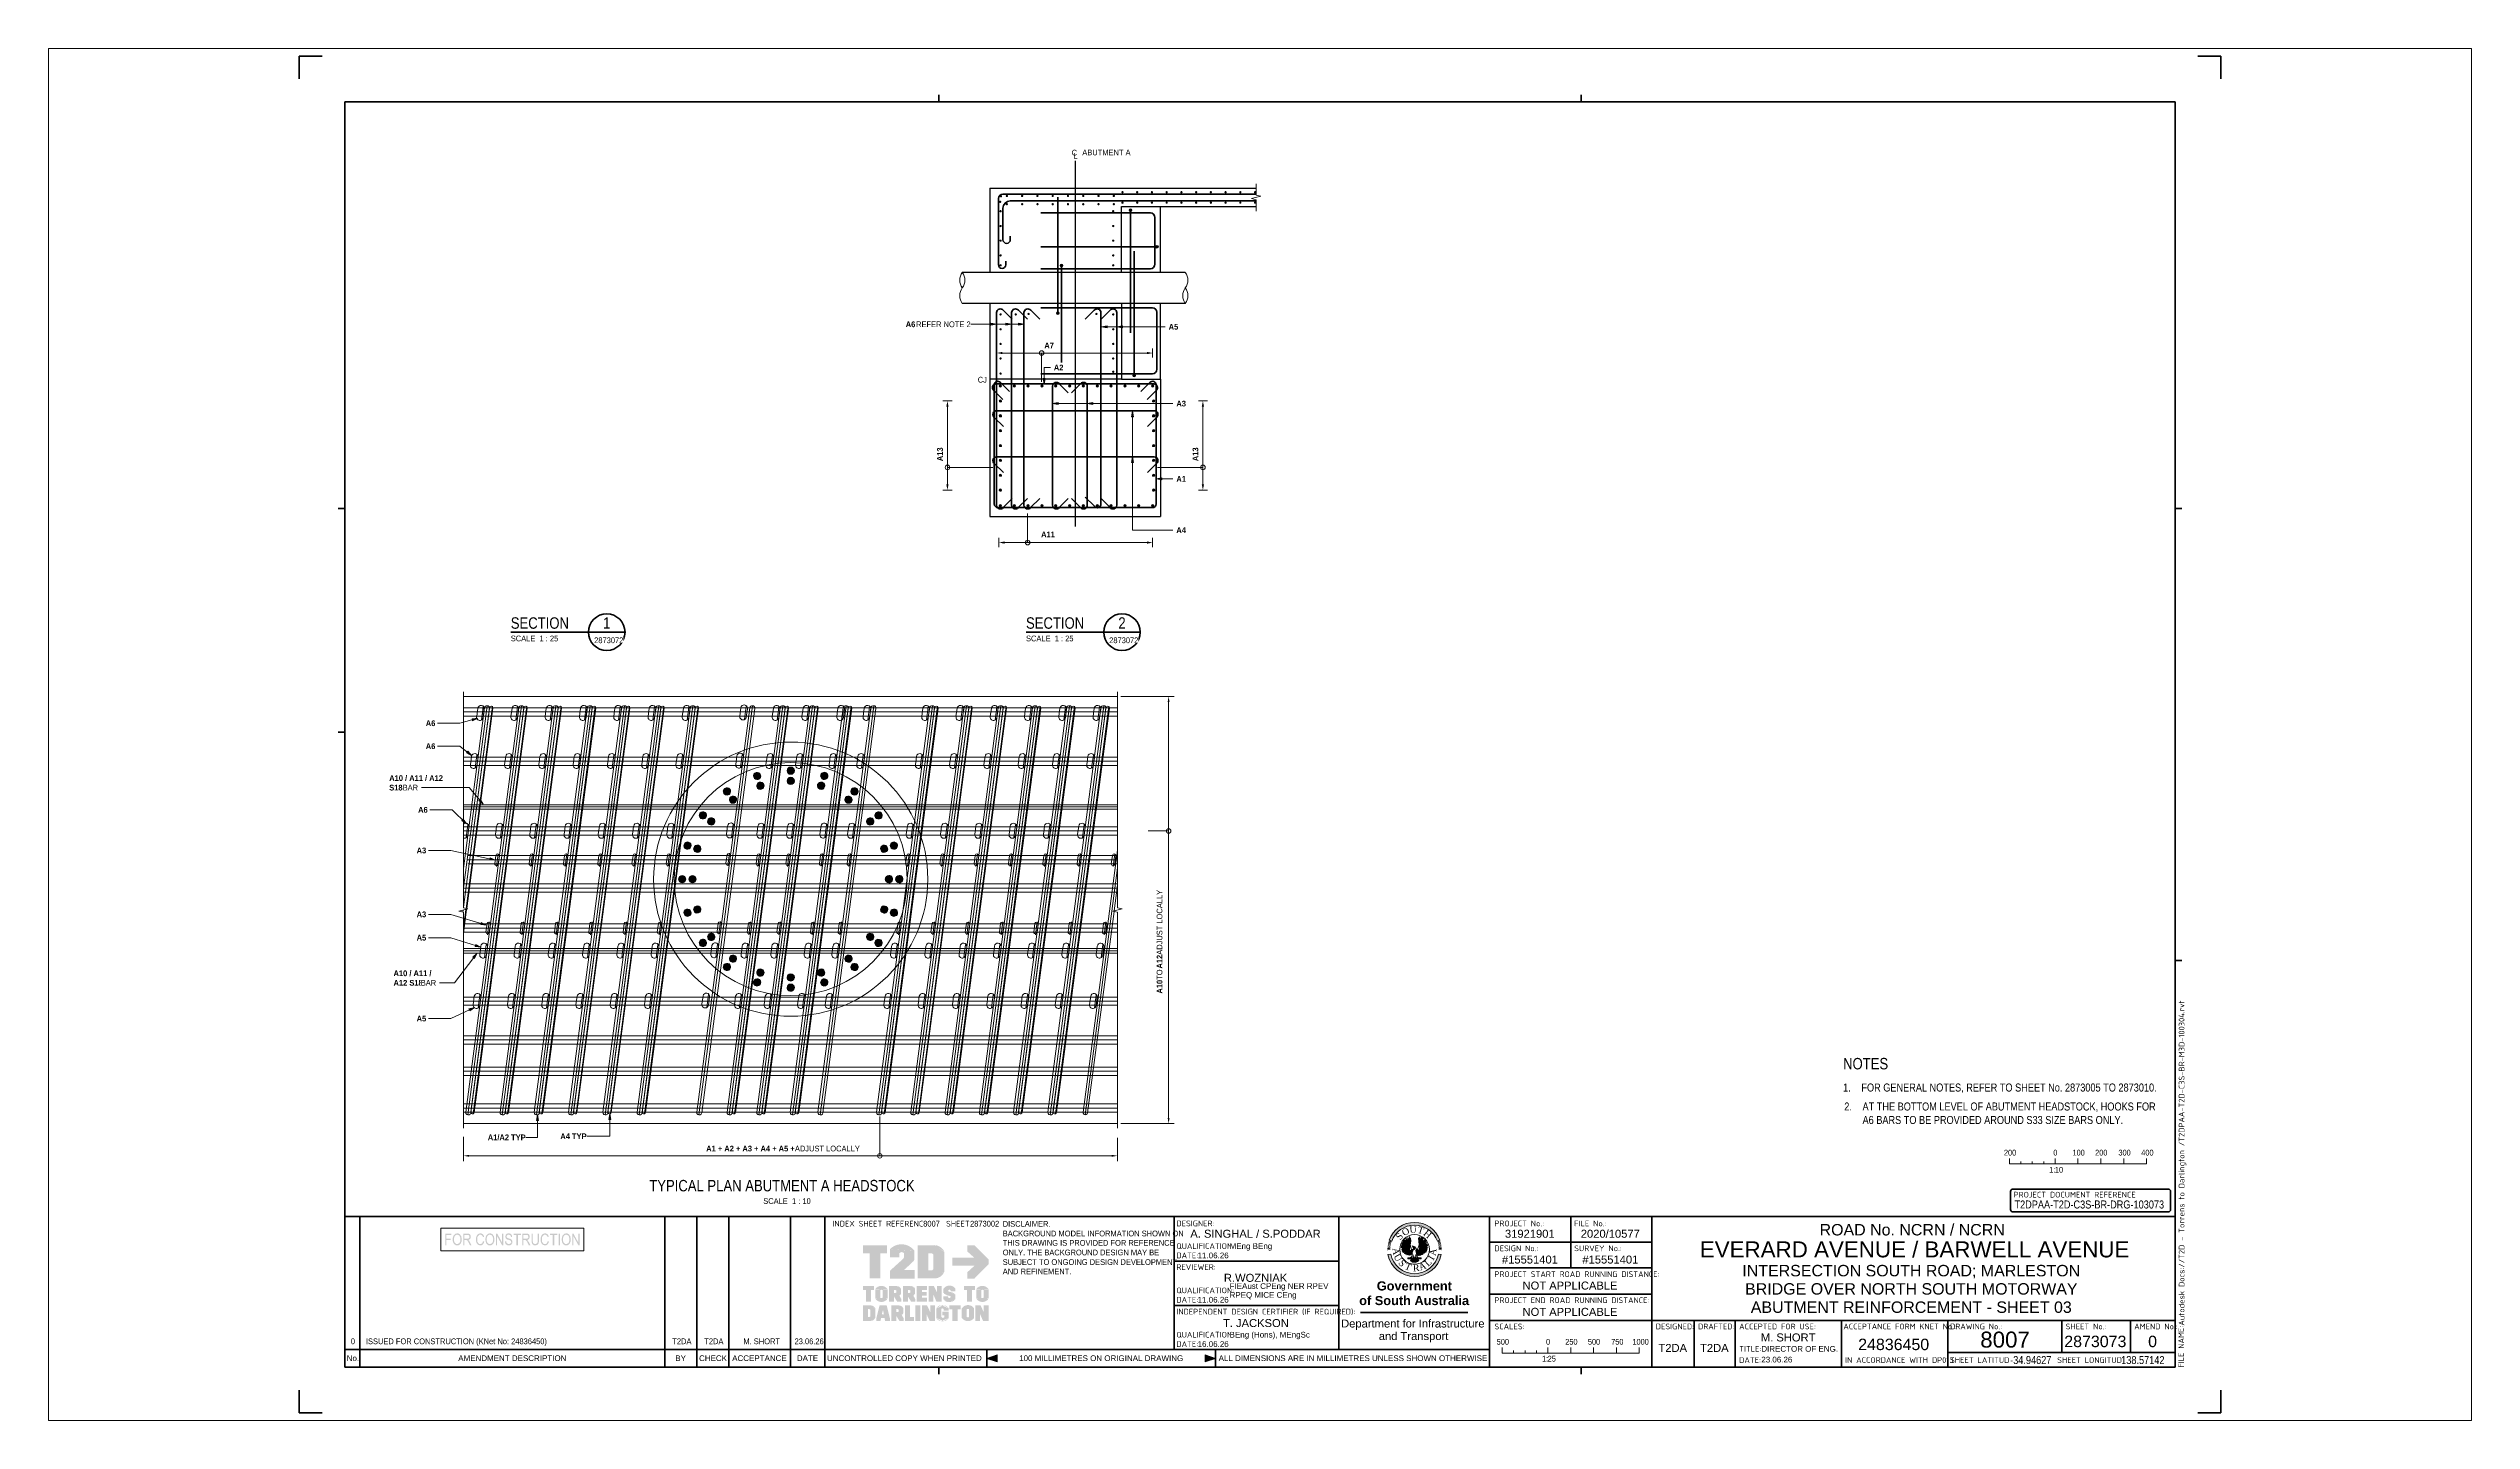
# Paper-space layout 'Layout1' of a CAD drawing. Header units: metres. Extents: x -0.11 to 0.95, y 0 to 0.6.
# The model-space entities are those that its viewports show. They can reach past a viewport. Long polylines and large blocks are cut down to what shows.
import ezdxf

# ---------------------------------------------------------------- set-up
doc = ezdxf.new("R2010")
doc.units = ezdxf.units.M
doc.linetypes.add('JacobsCenter', pattern=[0.015, 0.009, -0.0015, 0.003, -0.0015])
doc.linetypes.add('JacobsDash', pattern=[0.0045, 0.003, -0.0015])
doc.layers.get('Defpoints').update_dxf_attribs({"color": 41})
for name, color, linetype, lineweight in [('A-ANNO-DIMS', 7, 'Continuous', 9), ('A-ANNO-NOTE', 7, 'Continuous', 9), ('A-ANNO-NOTE-STAMP', 10, 'Continuous', 18), ('A-DETL', 7, 'Continuous', 13), ('A-DETL-GENF', 7, 'Continuous', 9), ('G-ANNO-TEXT', 7, 'Continuous', 9), ('G-ANNO-TTLB', 7, 'Continuous', 9), ('G-IMPT', 7, 'Continuous', 13)]:
    doc.layers.add(name, color=color, linetype=linetype, lineweight=lineweight)
doc.layers.add('G-ANNO-NPLT', color=191, linetype='Continuous', plot=False)
doc.layers.get('G-ANNO-NPLT').freeze()
doc.styles.add('Arial', font='arial.ttf', dxfattribs={"height": 0.0025})
doc.styles.add('Arial Narrow', font='ARIALN.TTF', dxfattribs={"height": 0.0625})
doc.styles.add('Arial Narrow_1', font='ARIALN.TTF', dxfattribs={"height": 0.025})
doc.styles.add('Arial Narrow_2', font='ARIALN.TTF', dxfattribs={"height": 0.0035})
doc.styles.add('Arial Narrow_3', font='ARIALN.TTF', dxfattribs={"height": 0.005})
doc.styles.add('Arial Narrow_4', font='ARIALN.TTF', dxfattribs={"height": 0.0025})
doc.styles.add('Arial Narrow_5', font='ARIALN.TTF', dxfattribs={"width": 0.9, "height": 0.0025})
doc.styles.add('Arial Narrow_B', font='ARIALNB.TTF', dxfattribs={"height": 0.0625})
doc.styles.add('Arial Narrow_B_1', font='ARIALNB.TTF', dxfattribs={"height": 0.025})
doc.styles.add('Arial_1', font='arial.ttf', dxfattribs={"height": 0.0035})
doc.styles.add('Arial_2', font='arial.ttf', dxfattribs={"height": 0.005})
doc.styles.add('Arial_3', font='arial.ttf', dxfattribs={"height": 0.007})
doc.styles.add('Arial_B', font='arialbd.ttf', dxfattribs={"height": 0.004})
doc.styles.add('ISOCPEUR', font='isocpeur.ttf', dxfattribs={"height": 0.0025})
doc.styles.add('Times New Roman', font='times.ttf', dxfattribs={"height": 0.008001})
doc.dimstyles.new('Dimension_Standard_O__mm_', dxfattribs={"dimscale": 0.3048, "dimtxt": 0.025586, "dimasz": 0.082021, "dimexe": 0.07874, "dimexo": 0.049213, "dimgap": 0.049213, "dimtad": 1, "dimdec": 0, "dimlfac": 1000, "dimzin": 0, "dimdsep": 46, "dimtxsty": 'Arial Narrow_1', "dimsah": 1, "dimcen": 0.09, "dimaunit": 1, "dimadec": 4, "dimazin": 0, "dimtfac": 1, "dimtdec": 4, "dimtix": 1, "dimtmove": 0, "dimatfit": 3, "dimfxl": 1, "dimtvp": 1, "dimtfill": 1, "dimtolj": 1, "dimtzin": 0, "dimlwd": 18, "dimlwe": 18, "dimarcsym": 2})

# ---------------------------------------------------------------- blocks, each defined once
blk = doc.blocks.new('T2DPAA-T2D-PWA-DE-XRF-000001 - Drawing3_dwg-8554483-ABUTMENT REINFORCEMENT - SHEET 03')
at = {"layer": 'G-IMPT'}
h = blk.add_hatch(color=256, dxfattribs=at)
edge = h.paths.add_edge_path()
edge.add_line((0.1549, 0.1015), (0.1515, 0.1021))
edge.add_arc((0.1226, 0.1077), 0.0295, 190.997, 349.003, ccw=False)
edge.add_line((0.0937, 0.1021), (0.0903, 0.1015))
edge.add_arc((0.1226, 0.1077), 0.0329, 190.997, 349.003)
edge = h.paths.add_edge_path()
edge.add_arc((0.1226, 0.1077), 0.0329, 20.0475, 159.9525, ccw=False)
edge.add_line((0.1535, 0.119), (0.1503, 0.1178))
edge.add_arc((0.1226, 0.1077), 0.0295, 20.0475, 159.9525)
edge.add_line((0.0949, 0.1178), (0.0917, 0.119))
h = blk.add_hatch(color=256, dxfattribs=at)
edge = h.paths.add_edge_path()
edge.add_arc((0.1226, 0.1077), 0.0329, 161.3902, 162.9856, ccw=False)
edge.add_line((0.0915, 0.1183), (0.0914, 0.1182))
edge.add_line((0.0915, 0.1183), (0.0947, 0.1172))
edge.add_line((0.0947, 0.1171), (0.0947, 0.1172))
edge.add_arc((0.1226, 0.1077), 0.0295, 161.3902, 162.9856)
edge.add_line((0.0944, 0.1163), (0.0911, 0.1174))
h = blk.add_hatch(color=256, dxfattribs=at)
edge = h.paths.add_edge_path()
edge.add_line((0.1206, 0.1074), (0.1207, 0.1074))
edge.add_line((0.1207, 0.1074), (0.1206, 0.1074))
edge = h.paths.add_edge_path()
edge.add_line((0.1166, 0.11), (0.1166, 0.1074))
edge.add_line((0.1166, 0.1074), (0.1183, 0.1065))
edge.add_line((0.1183, 0.1065), (0.119, 0.1076))
edge.add_line((0.119, 0.1076), (0.1204, 0.1079))
edge.add_line((0.1204, 0.1079), (0.1207, 0.1074))
edge.add_line((0.1207, 0.1074), (0.1211, 0.1067))
edge.add_line((0.1211, 0.1067), (0.1187, 0.1008))
edge.add_line((0.1187, 0.1008), (0.1178, 0.1012))
edge.add_line((0.1178, 0.1012), (0.1166, 0.1008))
edge.add_line((0.1166, 0.1008), (0.1161, 0.1012))
edge.add_line((0.1161, 0.1012), (0.1147, 0.101))
edge.add_line((0.1147, 0.101), (0.1143, 0.1017))
edge.add_line((0.1143, 0.1017), (0.1131, 0.1012))
edge.add_line((0.1131, 0.1012), (0.1128, 0.1022))
edge.add_line((0.1128, 0.1022), (0.1119, 0.1019))
edge.add_line((0.1119, 0.1019), (0.1119, 0.1029))
edge.add_line((0.1119, 0.1029), (0.1105, 0.1027))
edge.add_line((0.1105, 0.1027), (0.1107, 0.1043))
edge.add_line((0.1107, 0.1043), (0.1091, 0.1041))
edge.add_line((0.1091, 0.1041), (0.1095, 0.1057))
edge.add_line((0.1095, 0.1057), (0.1077, 0.106))
edge.add_line((0.1077, 0.106), (0.1081, 0.1069))
edge.add_line((0.1081, 0.1069), (0.1072, 0.1074))
edge.add_line((0.1072, 0.1074), (0.1081, 0.1091))
edge.add_line((0.1081, 0.1091), (0.1069, 0.11))
edge.add_line((0.1069, 0.11), (0.1081, 0.1112))
edge.add_line((0.1081, 0.1112), (0.1069, 0.1122))
edge.add_line((0.1069, 0.1122), (0.1085, 0.113))
edge.add_line((0.1085, 0.113), (0.1072, 0.1143))
edge.add_line((0.1072, 0.1143), (0.1095, 0.1145))
edge.add_line((0.1095, 0.1145), (0.1081, 0.116))
edge.add_line((0.1081, 0.116), (0.1105, 0.116))
edge.add_line((0.1105, 0.116), (0.1088, 0.1179))
edge.add_line((0.1088, 0.1179), (0.1119, 0.1163))
edge.add_line((0.1119, 0.1163), (0.1105, 0.1193))
edge.add_line((0.1105, 0.1193), (0.1138, 0.1172))
edge.add_line((0.1138, 0.1172), (0.1121, 0.121))
edge.add_line((0.1121, 0.121), (0.1147, 0.1181))
edge.add_line((0.1147, 0.1181), (0.1143, 0.1224))
edge.add_line((0.1143, 0.1224), (0.1159, 0.1188))
edge.add_line((0.1159, 0.1188), (0.1166, 0.1236))
edge.add_line((0.1166, 0.1236), (0.1171, 0.1207))
edge.add_line((0.1171, 0.1207), (0.1178, 0.1214))
edge.add_line((0.1178, 0.1214), (0.118, 0.1179))
edge.add_line((0.118, 0.1179), (0.1171, 0.1131))
edge.add_line((0.1171, 0.1131), (0.1178, 0.111))
edge.add_line((0.1178, 0.111), (0.1166, 0.11))
for points in [[(0.1105, 0.1193), (0.1088, 0.1179), (0.1119, 0.1163)], [(0.1369, 0.1093), (0.1385, 0.1081), (0.1367, 0.1074), (0.1376, 0.106), (0.1357, 0.106), (0.1367, 0.1043), (0.1348, 0.1043), (0.1348, 0.1031), (0.1336, 0.1034), (0.1331, 0.1022), (0.1322, 0.1024), (0.1317, 0.1015), (0.1305, 0.1017), (0.1301, 0.101), (0.1296, 0.1015), (0.1291, 0.1005), (0.1286, 0.1008), (0.1277, 0.1003), (0.1275, 0.101), (0.1268, 0.1003), (0.1251, 0.1029), (0.1242, 0.1065), (0.1246, 0.1076), (0.1263, 0.1076), (0.127, 0.1067), (0.1284, 0.1072), (0.1291, 0.11), (0.1275, 0.1112), (0.1282, 0.1133), (0.1275, 0.1219), (0.1284, 0.121), (0.1289, 0.1236), (0.1294, 0.1193), (0.1312, 0.1226), (0.1305, 0.1191), (0.1331, 0.1212), (0.1317, 0.1179), (0.1348, 0.1195), (0.1324, 0.116), (0.1364, 0.1179), (0.1341, 0.1155), (0.1371, 0.116), (0.1355, 0.1143), (0.1381, 0.1141), (0.1364, 0.1131), (0.1383, 0.1124), (0.1367, 0.1114), (0.1385, 0.11)], [(0.1312, 0.1226), (0.1331, 0.1212), (0.1305, 0.1191)], [(0.1348, 0.1195), (0.1364, 0.1179), (0.1324, 0.116)], [(0.1069, 0.1122), (0.1069, 0.11), (0.1081, 0.1112)], [(0.1081, 0.116), (0.1072, 0.1143), (0.1095, 0.1145)], [(0.1077, 0.106), (0.1091, 0.1041), (0.1095, 0.1057)], [(0.1105, 0.1027), (0.1119, 0.1019), (0.1119, 0.1029)], [(0.1225, 0.0967), (0.1233, 0.0985), (0.1277, 0.0943), (0.1263, 0.0929), (0.1237, 0.092), (0.1202, 0.0924), (0.1176, 0.0943), (0.1218, 0.0984)], [(0.1291, 0.1005), (0.1301, 0.101), (0.1296, 0.1015)], [(0.1317, 0.1015), (0.1331, 0.1022), (0.1322, 0.1024)], [(0.1383, 0.1124), (0.1381, 0.1141), (0.1364, 0.1131)]]:
    blk.add_hatch(color=256, dxfattribs=at).paths.add_polyline_path(points)
h = blk.add_hatch(color=256, dxfattribs=at)
edge = h.paths.add_edge_path()
edge.add_line((0.154, 0.1174), (0.1508, 0.1163))
edge.add_arc((0.1226, 0.1077), 0.0295, 17.0144, 18.6098)
edge.add_line((0.1505, 0.1172), (0.1505, 0.1171))
edge.add_line((0.1505, 0.1172), (0.1537, 0.1183))
edge.add_line((0.1538, 0.1182), (0.1537, 0.1183))
edge.add_arc((0.1226, 0.1077), 0.0329, 17.0144, 18.6098, ccw=False)
h = blk.add_hatch(color=256, dxfattribs=at)
edge = h.paths.add_edge_path()
edge.add_line((0.0931, 0.1083), (0.0897, 0.1083))
edge.add_arc((0.1226, 0.1077), 0.0329, 177.3415, 178.9368, ccw=False)
edge.add_line((0.0897, 0.1094), (0.0897, 0.1093))
edge.add_line((0.0897, 0.1094), (0.0932, 0.1092))
edge.add_line((0.0932, 0.1091), (0.0932, 0.1092))
edge.add_arc((0.1226, 0.1077), 0.0295, 177.3415, 178.9368)
h = blk.add_hatch(color=256, dxfattribs=at)
edge = h.paths.add_edge_path()
edge.add_line((0.0931, 0.1069), (0.0897, 0.1068))
edge.add_arc((0.1226, 0.1077), 0.0329, 180, 181.5953, ccw=False)
edge.add_line((0.0897, 0.1078), (0.0897, 0.1077))
edge.add_line((0.0897, 0.1078), (0.0931, 0.1078))
edge.add_line((0.0931, 0.1077), (0.0931, 0.1078))
edge.add_arc((0.1226, 0.1077), 0.0295, 180, 181.5953)
h = blk.add_hatch(color=256, dxfattribs=at)
edge = h.paths.add_edge_path()
edge.add_arc((0.1226, 0.1077), 0.0329, 174.6829, 176.2783, ccw=False)
edge.add_line((0.0899, 0.1109), (0.0898, 0.1108))
edge.add_line((0.0899, 0.1109), (0.0933, 0.1106))
edge.add_line((0.0933, 0.1105), (0.0933, 0.1106))
edge.add_arc((0.1226, 0.1077), 0.0295, 174.6829, 176.2783)
edge.add_line((0.0932, 0.1096), (0.0898, 0.1099))
h = blk.add_hatch(color=256, dxfattribs=at)
edge = h.paths.add_edge_path()
edge.add_arc((0.1226, 0.1077), 0.0329, 172.0244, 173.6197, ccw=False)
edge.add_line((0.09, 0.1124), (0.09, 0.1123))
edge.add_line((0.09, 0.1124), (0.0934, 0.1119))
edge.add_line((0.0934, 0.1118), (0.0934, 0.1119))
edge.add_arc((0.1226, 0.1077), 0.0295, 172.0244, 173.6197)
edge.add_line((0.0933, 0.111), (0.0899, 0.1114))
h = blk.add_hatch(color=256, dxfattribs=at)
edge = h.paths.add_edge_path()
edge.add_arc((0.1226, 0.1077), 0.0329, 169.3658, 170.9612, ccw=False)
edge.add_line((0.0903, 0.1139), (0.0903, 0.1138))
edge.add_line((0.0903, 0.1139), (0.0937, 0.1133))
edge.add_line((0.0936, 0.1132), (0.0937, 0.1133))
edge.add_arc((0.1226, 0.1077), 0.0295, 169.3658, 170.9612)
edge.add_line((0.0935, 0.1124), (0.0901, 0.1129))
h = blk.add_hatch(color=256, dxfattribs=at)
edge = h.paths.add_edge_path()
edge.add_arc((0.1226, 0.1077), 0.0329, 166.7073, 168.3026, ccw=False)
edge.add_line((0.0906, 0.1154), (0.0906, 0.1153))
edge.add_line((0.0906, 0.1154), (0.0939, 0.1146))
edge.add_line((0.0939, 0.1145), (0.0939, 0.1146))
edge.add_arc((0.1226, 0.1077), 0.0295, 166.7073, 168.3026)
edge.add_line((0.0937, 0.1137), (0.0904, 0.1144))
h = blk.add_hatch(color=256, dxfattribs=at)
edge = h.paths.add_edge_path()
edge.add_line((0.0941, 0.115), (0.0907, 0.1159))
edge.add_arc((0.1226, 0.1077), 0.0329, 164.0488, 165.6441, ccw=False)
edge.add_line((0.091, 0.1169), (0.091, 0.1168))
edge.add_line((0.091, 0.1169), (0.0943, 0.1159))
edge.add_line((0.0943, 0.1158), (0.0943, 0.1159))
edge.add_arc((0.1226, 0.1077), 0.0295, 164.0488, 165.6441)
h = blk.add_hatch(color=256, dxfattribs=at)
edge = h.paths.add_edge_path()
edge.add_line((0.1232, 0.1095), (0.1225, 0.1076))
edge.add_line((0.1225, 0.1076), (0.1207, 0.1074))
edge.add_line((0.1207, 0.1074), (0.1207, 0.1074))
edge.add_line((0.1207, 0.1074), (0.1216, 0.1086))
edge.add_line((0.1216, 0.1086), (0.1197, 0.1119))
edge.add_line((0.1197, 0.1119), (0.1232, 0.1107))
edge.add_line((0.1232, 0.1107), (0.1239, 0.1098))
edge.add_line((0.1239, 0.1098), (0.1232, 0.1095))
h = blk.add_hatch(color=256, dxfattribs=at)
edge = h.paths.add_edge_path()
edge.add_arc((0.1226, 0.1077), 0.0295, 14.3559, 15.9512)
edge.add_line((0.1509, 0.1159), (0.1509, 0.1158))
edge.add_line((0.1509, 0.1159), (0.1542, 0.1169))
edge.add_line((0.1542, 0.1168), (0.1542, 0.1169))
edge.add_arc((0.1226, 0.1077), 0.0329, 14.3559, 15.9512, ccw=False)
edge.add_line((0.1545, 0.1159), (0.1511, 0.115))
h = blk.add_hatch(color=256, dxfattribs=at)
edge = h.paths.add_edge_path()
edge.add_line((0.1548, 0.1144), (0.1514, 0.1137))
edge.add_arc((0.1226, 0.1077), 0.0295, 11.6974, 13.2927)
edge.add_line((0.1512, 0.1146), (0.1513, 0.1145))
edge.add_line((0.1512, 0.1146), (0.1546, 0.1154))
edge.add_line((0.1546, 0.1153), (0.1546, 0.1154))
edge.add_arc((0.1226, 0.1077), 0.0329, 11.6974, 13.2927, ccw=False)
h = blk.add_hatch(color=256, dxfattribs=at)
edge = h.paths.add_edge_path()
edge.add_arc((0.1226, 0.1077), 0.0295, 9.0388, 10.6342)
edge.add_line((0.1515, 0.1133), (0.1515, 0.1132))
edge.add_line((0.1515, 0.1133), (0.1549, 0.1139))
edge.add_line((0.1549, 0.1138), (0.1549, 0.1139))
edge.add_arc((0.1226, 0.1077), 0.0329, 9.0388, 10.6342, ccw=False)
edge.add_line((0.1551, 0.1129), (0.1517, 0.1124))
h = blk.add_hatch(color=256, dxfattribs=at)
edge = h.paths.add_edge_path()
edge.add_arc((0.1226, 0.1077), 0.0295, 6.3803, 7.9756)
edge.add_line((0.1518, 0.1119), (0.1518, 0.1118))
edge.add_line((0.1518, 0.1119), (0.1552, 0.1124))
edge.add_line((0.1552, 0.1123), (0.1552, 0.1124))
edge.add_arc((0.1226, 0.1077), 0.0329, 6.3803, 7.9756, ccw=False)
edge.add_line((0.1553, 0.1114), (0.1519, 0.111))
h = blk.add_hatch(color=256, dxfattribs=at)
edge = h.paths.add_edge_path()
edge.add_line((0.1554, 0.1099), (0.152, 0.1096))
edge.add_arc((0.1226, 0.1077), 0.0295, 3.7217, 5.3171)
edge.add_line((0.1519, 0.1106), (0.1519, 0.1105))
edge.add_line((0.1519, 0.1106), (0.1553, 0.1109))
edge.add_line((0.1553, 0.1108), (0.1553, 0.1109))
edge.add_arc((0.1226, 0.1077), 0.0329, 3.7217, 5.3171, ccw=False)
h = blk.add_hatch(color=256, dxfattribs=at)
edge = h.paths.add_edge_path()
edge.add_line((0.1555, 0.1083), (0.1521, 0.1083))
edge.add_arc((0.1226, 0.1077), 0.0295, 1.0632, 2.6585)
edge.add_line((0.152, 0.1092), (0.152, 0.1091))
edge.add_line((0.152, 0.1092), (0.1554, 0.1094))
edge.add_line((0.1555, 0.1093), (0.1554, 0.1094))
edge.add_arc((0.1226, 0.1077), 0.0329, 1.0632, 2.6585, ccw=False)
h = blk.add_hatch(color=256, dxfattribs=at)
edge = h.paths.add_edge_path()
edge.add_line((0.1555, 0.1068), (0.152, 0.1069))
edge.add_arc((0.1226, 0.1077), 0.0295, 358.4047, 360)
edge.add_line((0.1521, 0.1078), (0.1521, 0.1077))
edge.add_line((0.1521, 0.1078), (0.1555, 0.1078))
edge.add_line((0.1555, 0.1077), (0.1555, 0.1078))
edge.add_arc((0.1226, 0.1077), 0.0329, 358.4047, 360, ccw=False)
for p, q in [((0.0917, 0.119), (0.0949, 0.1178)), ((0.1105, 0.1193), (0.1088, 0.1179)), ((0.1088, 0.1179), (0.1119, 0.1163)), ((0.1119, 0.1163), (0.1105, 0.1193)), ((0.1305, 0.1191), (0.1312, 0.1226)), ((0.1331, 0.1212), (0.1305, 0.1191)), ((0.1312, 0.1226), (0.1331, 0.1212)), ((0.1324, 0.116), (0.1348, 0.1195)), ((0.1364, 0.1179), (0.1324, 0.116)), ((0.1348, 0.1195), (0.1364, 0.1179)), ((0.1503, 0.1178), (0.1535, 0.119)), ((0.0903, 0.1015), (0.0937, 0.1021)), ((0.1069, 0.1122), (0.1069, 0.11)), ((0.1081, 0.1112), (0.1069, 0.1122)), ((0.1069, 0.11), (0.1081, 0.1112)), ((0.1081, 0.116), (0.1072, 0.1143)), ((0.1072, 0.1143), (0.1095, 0.1145)), ((0.1077, 0.106), (0.1091, 0.1041)), ((0.1095, 0.1057), (0.1077, 0.106)), ((0.1095, 0.1145), (0.1081, 0.116)), ((0.1091, 0.1041), (0.1095, 0.1057)), ((0.1119, 0.1029), (0.1105, 0.1027)), ((0.1105, 0.1027), (0.1119, 0.1019)), ((0.1119, 0.1019), (0.1119, 0.1029)), ((0.115, 0.0967), (0.1197, 0.0967)), ((0.1211, 0.1003), (0.1173, 0.0974)), ((0.1244, 0.1003), (0.1272, 0.0974)), ((0.1256, 0.0967), (0.1308, 0.0967)), ((0.1296, 0.1015), (0.1291, 0.1005)), ((0.1291, 0.1005), (0.1301, 0.101)), ((0.1301, 0.101), (0.1296, 0.1015)), ((0.1322, 0.1024), (0.1317, 0.1015)), ((0.1317, 0.1015), (0.1331, 0.1022)), ((0.1331, 0.1022), (0.1322, 0.1024)), ((0.1381, 0.1141), (0.1364, 0.1131)), ((0.1364, 0.1131), (0.1383, 0.1124)), ((0.1383, 0.1124), (0.1381, 0.1141)), ((0.1515, 0.1021), (0.1549, 0.1015))]:
    blk.add_line(p, q, dxfattribs=at)
at = {"layer": 'G-IMPT', "flags": 128}
for points in [[(0.1085, 0.113), (0.1072, 0.1143), (0.1095, 0.1145), (0.1081, 0.116), (0.1105, 0.116), (0.1088, 0.1179), (0.1119, 0.1163), (0.1105, 0.1193), (0.1138, 0.1172), (0.1121, 0.121), (0.1147, 0.1181), (0.1143, 0.1224), (0.1159, 0.1188), (0.1166, 0.1236), (0.1171, 0.1207), (0.1178, 0.1214), (0.118, 0.1179), (0.1171, 0.1131), (0.119, 0.1076), (0.1204, 0.1079), (0.1211, 0.1067), (0.1187, 0.1008), (0.1178, 0.1012), (0.1166, 0.1008), (0.1161, 0.1012), (0.1147, 0.101), (0.1143, 0.1017), (0.1131, 0.1012), (0.1128, 0.1022), (0.1119, 0.1019), (0.1119, 0.1029), (0.1105, 0.1027), (0.1107, 0.1043), (0.1091, 0.1041), (0.1095, 0.1057), (0.1077, 0.106), (0.1081, 0.1069), (0.1072, 0.1074), (0.1081, 0.1091), (0.1069, 0.11), (0.1081, 0.1112), (0.1069, 0.1122), (0.1087, 0.1131)], [(0.1199, 0.1031), (0.1225, 0.0967), (0.1251, 0.1029), (0.1242, 0.1065), (0.1246, 0.1076), (0.1263, 0.1076), (0.1282, 0.1133), (0.1275, 0.1219), (0.1284, 0.121), (0.1289, 0.1236), (0.1294, 0.1193), (0.1312, 0.1226), (0.1305, 0.1191), (0.1331, 0.1212), (0.1317, 0.1179), (0.1348, 0.1195), (0.1324, 0.116), (0.1364, 0.1179), (0.1341, 0.1155), (0.1371, 0.116), (0.1355, 0.1143), (0.1381, 0.1141), (0.1364, 0.1131), (0.1383, 0.1124), (0.1367, 0.1114), (0.1385, 0.11), (0.1369, 0.1093), (0.1385, 0.1081), (0.1367, 0.1074), (0.1376, 0.106), (0.1357, 0.106), (0.1367, 0.1043), (0.1348, 0.1043), (0.1348, 0.1031), (0.1336, 0.1034), (0.1331, 0.1022), (0.1322, 0.1024), (0.1317, 0.1015), (0.1305, 0.1017), (0.1301, 0.101), (0.1296, 0.1015), (0.1291, 0.1005), (0.1286, 0.1008), (0.1277, 0.1003), (0.1275, 0.101), (0.1268, 0.1003), (0.1251, 0.1029)], [(0.1206, 0.0974), (0.1145, 0.0974), (0.1145, 0.0962), (0.1194, 0.0962)], [(0.119, 0.1076), (0.1183, 0.1065), (0.1166, 0.1074), (0.1166, 0.11), (0.1178, 0.111)], [(0.1218, 0.0984), (0.1176, 0.0943), (0.1202, 0.0924), (0.1237, 0.092), (0.1263, 0.0929), (0.1277, 0.0943), (0.1233, 0.0985)], [(0.1239, 0.1098), (0.1244, 0.1091), (0.1246, 0.1076)], [(0.1246, 0.0974), (0.1308, 0.0974), (0.1308, 0.0962), (0.126, 0.0962)], [(0.1263, 0.1076), (0.127, 0.1067), (0.1284, 0.1072), (0.1291, 0.11), (0.1275, 0.1112)]]:
    blk.add_lwpolyline(points, dxfattribs=at)
blk.add_lwpolyline([(0.1206, 0.1074), (0.1216, 0.1086), (0.1197, 0.1119), (0.1232, 0.1107), (0.1239, 0.1098), (0.1232, 0.1095), (0.1225, 0.1076)], close=True, dxfattribs=at)
at = {"layer": 'G-IMPT'}
blk.add_circle((0.1226, 0.1077), 0.018, dxfattribs=at)
for radius, start, end in [(0.0329, 20.0475, 159.9525), (0.0295, 20.0475, 159.9525), (0.0329, 190.997, 349.003), (0.0295, 190.997, 349.003)]:
    blk.add_arc((0.1226, 0.1077), radius, start, end, dxfattribs=at)
at = {"layer": 'G-IMPT', "lineweight": 9, "char_height": 0.008, "attachment_point": 2, "line_spacing_factor": 1.029793, "style": 'Times New Roman'}
for s, insert, width, rotation in [('S', (0.1012, 0.1263), 0.008041, 49.0663), ('O', (0.1099, 0.133), 0.010353, 26.6943), ('U', (0.1205, 0.136), 0.010353, 4.3222), ('T', (0.1314, 0.1347), 0.008744, 341.9502), ('H', (0.141, 0.1293), 0.010353, 319.5782), ('A', (0.104, 0.106), 0.010353, 279.6978), ('U', (0.1058, 0.0996), 0.010353, 300.15), ('S', (0.1107, 0.0935), 0.008041, 310.3575), ('T', (0.1164, 0.0903), 0.008744, 336.9699), ('R', (0.1244, 0.0893), 0.009549, 3.701), ('A', (0.1307, 0.0909), 0.010353, 21.3382), ('L', (0.1363, 0.0949), 0.008744, 42.375), ('I', (0.1395, 0.0995), 0.004825, 60.5783), ('A', (0.141, 0.1048), 0.010353, 83.64)]:
    blk.add_mtext(s, dxfattribs=dict(at, insert=insert, width=width, rotation=rotation))
blk = doc.blocks.new('T2DPAA-T2D-PWA-DE-XRF-000001 - Standard-9403699-ABUTMENT REINFORCEMENT - SHEET 03')
at = {"layer": 'G-ANNO-TTLB', "true_color": 0x1d4a5c}
h = blk.add_hatch(color=139, dxfattribs=at)
edge = h.paths.add_edge_path()
edge.add_line((0.2623, 0.0443), (0.2623, 0.0452))
edge.add_arc((0.2616, 0.044), 0.00145, 58.8241, 99.793)
edge.add_line((0.2613, 0.0454), (0.2613, 0.0441))
edge.add_arc((0.2616, 0.0455), 0.00141, 259.7202, 301.6629)
edge = h.paths.add_edge_path()
edge.add_arc((0.2625, 0.0448), 0.00224, 301.808, 330.1086, ccw=False)
edge.add_line((0.2637, 0.0429), (0.2645, 0.0415))
edge.add_line((0.2645, 0.0415), (0.2645, 0.0403))
edge.add_line((0.2645, 0.0403), (0.2627, 0.0403))
edge.add_line((0.2627, 0.0403), (0.2613, 0.0425))
edge.add_line((0.2613, 0.0425), (0.2613, 0.0403))
edge.add_line((0.2613, 0.0403), (0.2591, 0.0403))
edge.add_line((0.2591, 0.0403), (0.2591, 0.0471))
edge.add_line((0.2591, 0.0471), (0.2624, 0.0471))
edge.add_arc((0.2623, 0.0446), 0.00248, 32.8357, 87.7033, ccw=False)
edge.add_line((0.2644, 0.046), (0.2644, 0.0437))
edge = h.paths.add_edge_path()
edge.add_line((0.2674, 0.0527), (0.2674, 0.0537))
edge.add_arc((0.2667, 0.0524), 0.00145, 58.8241, 99.793)
edge.add_line((0.2665, 0.0539), (0.2665, 0.0526))
edge.add_arc((0.2667, 0.0539), 0.00141, 259.7202, 301.6629)
edge = h.paths.add_edge_path()
edge.add_arc((0.2676, 0.0532), 0.00224, 301.808, 330.1086, ccw=False)
edge.add_line((0.2688, 0.0513), (0.2696, 0.0499))
edge.add_line((0.2696, 0.0499), (0.2696, 0.0487))
edge.add_line((0.2696, 0.0487), (0.2678, 0.0487))
edge.add_line((0.2678, 0.0487), (0.2664, 0.051))
edge.add_line((0.2664, 0.051), (0.2664, 0.0487))
edge.add_line((0.2664, 0.0487), (0.2642, 0.0487))
edge.add_line((0.2642, 0.0487), (0.2642, 0.0555))
edge.add_line((0.2642, 0.0555), (0.2676, 0.0555))
edge.add_arc((0.2675, 0.0531), 0.00248, 32.8357, 87.7033, ccw=False)
edge.add_line((0.2695, 0.0544), (0.2695, 0.0521))
edge = h.paths.add_edge_path()
edge.add_line((0.2499, 0.0422), (0.2499, 0.0452))
edge.add_arc((0.2491, 0.0441), 0.00138, 56.3448, 98.7814)
edge.add_line((0.2489, 0.0454), (0.2489, 0.0419))
edge.add_arc((0.2491, 0.0433), 0.00138, 261.2186, 303.6552)
edge = h.paths.add_edge_path()
edge.add_line((0.2613, 0.0527), (0.2613, 0.0537))
edge.add_arc((0.2606, 0.0524), 0.00145, 58.8241, 99.793)
edge.add_line((0.2603, 0.0539), (0.2603, 0.0526))
edge.add_arc((0.2606, 0.0539), 0.00141, 259.7202, 301.6629)
edge = h.paths.add_edge_path()
edge.add_line((0.2502, 0.0403), (0.2467, 0.0403))
edge.add_line((0.2467, 0.0403), (0.2467, 0.0471))
edge.add_line((0.2467, 0.0471), (0.2501, 0.0471))
edge.add_arc((0.25, 0.0447), 0.00241, 26.2483, 85.5583, ccw=False)
edge.add_line((0.2521, 0.0457), (0.2521, 0.0416))
edge.add_arc((0.2502, 0.0424), 0.00209, 270, 338.4707, ccw=False)
h.paths.add_polyline_path([(0.2555, 0.0451), (0.255, 0.0432), (0.2559, 0.0432)])
h.paths.add_polyline_path([(0.2585, 0.0415), (0.2585, 0.0403), (0.2564, 0.0403), (0.2562, 0.0415), (0.2547, 0.0415), (0.2544, 0.0403), (0.2526, 0.0403), (0.2526, 0.0415), (0.254, 0.0471), (0.2571, 0.0471)])
h.paths.add_polyline_path([(0.2673, 0.042), (0.269, 0.042), (0.269, 0.0403), (0.2651, 0.0403), (0.2651, 0.0471), (0.2673, 0.0471)])
h.paths.add_polyline_path([(0.2718, 0.0403), (0.2696, 0.0403), (0.2696, 0.0471), (0.2718, 0.0471)])
h.paths.add_polyline_path([(0.2762, 0.0441), (0.2762, 0.0471), (0.2782, 0.0471), (0.2782, 0.0403), (0.2759, 0.0403), (0.2746, 0.0432), (0.2746, 0.0403), (0.2725, 0.0403), (0.2725, 0.0471), (0.2748, 0.0471)])
edge = h.paths.add_edge_path()
edge.add_arc((0.2817, 0.0424), 0.000774, 214.5178, 325.4822)
edge.add_line((0.2823, 0.0419), (0.2823, 0.0427))
edge.add_line((0.2823, 0.0427), (0.2815, 0.0427))
edge.add_line((0.2815, 0.0427), (0.2815, 0.0443))
edge.add_line((0.2815, 0.0443), (0.2842, 0.0443))
edge.add_line((0.2842, 0.0443), (0.2842, 0.0415))
edge.add_arc((0.2819, 0.0428), 0.00262, 274.1131, 330.4929, ccw=False)
edge.add_arc((0.2815, 0.0434), 0.00327, 260.2337, 279.7663, ccw=False)
edge.add_arc((0.2812, 0.0429), 0.00275, 208.3817, 264.7517, ccw=False)
edge.add_line((0.2788, 0.0416), (0.2788, 0.0458))
edge.add_arc((0.2812, 0.0445), 0.00268, 94.8448, 152.8409, ccw=False)
edge.add_arc((0.2815, 0.0424), 0.00482, 83.0812, 96.9188, ccw=False)
edge.add_arc((0.2818, 0.0444), 0.00278, 31.3102, 83.6241, ccw=False)
edge.add_line((0.2842, 0.0459), (0.2842, 0.0447))
edge.add_line((0.2842, 0.0447), (0.282, 0.0447))
edge.add_line((0.282, 0.0447), (0.282, 0.0455))
edge.add_arc((0.2815, 0.0451), 0.000641, 40.732, 139.268)
edge.add_line((0.281, 0.0455), (0.281, 0.0419))
h.paths.add_polyline_path([(0.2882, 0.0403), (0.2859, 0.0403), (0.2859, 0.0454), (0.2846, 0.0454), (0.2846, 0.0471), (0.2895, 0.0471), (0.2895, 0.0454), (0.2882, 0.0454)])
edge = h.paths.add_edge_path()
edge.add_arc((0.2927, 0.0429), 0.00104, 239.6549, 300.3451)
edge.add_line((0.2932, 0.042), (0.2932, 0.0454))
edge.add_arc((0.2927, 0.0445), 0.00103, 59.5446, 120.4554)
edge.add_line((0.2921, 0.0454), (0.2921, 0.042))
edge = h.paths.add_edge_path()
edge.add_arc((0.2927, 0.0434), 0.00323, 212.7347, 327.2653, ccw=False)
edge.add_line((0.29, 0.0417), (0.29, 0.0458))
edge.add_arc((0.2927, 0.044), 0.00323, 32.6408, 147.3592, ccw=False)
edge.add_line((0.2954, 0.0458), (0.2954, 0.0417))
h.paths.add_polyline_path([(0.3017, 0.0403), (0.2993, 0.0403), (0.298, 0.0432), (0.298, 0.0403), (0.2959, 0.0403), (0.2959, 0.0471), (0.2982, 0.0471), (0.2996, 0.0441), (0.2996, 0.0471), (0.3017, 0.0471)])
edge = h.paths.add_edge_path()
edge.add_arc((0.299, 0.0513), 0.00104, 239.6549, 300.3451)
edge.add_line((0.2995, 0.0504), (0.2995, 0.0538))
edge.add_arc((0.299, 0.0529), 0.00103, 59.5446, 120.4554)
edge.add_line((0.2985, 0.0538), (0.2985, 0.0504))
edge = h.paths.add_edge_path()
edge.add_arc((0.299, 0.0518), 0.00323, 212.7347, 327.2653, ccw=False)
edge.add_line((0.2963, 0.0501), (0.2963, 0.0542))
edge.add_arc((0.299, 0.0524), 0.00323, 32.6408, 147.3592, ccw=False)
edge.add_line((0.3017, 0.0542), (0.3017, 0.0501))
h.paths.add_polyline_path([(0.2945, 0.0487), (0.2923, 0.0487), (0.2923, 0.0538), (0.2909, 0.0538), (0.2909, 0.0555), (0.2958, 0.0555), (0.2958, 0.0538), (0.2945, 0.0538)])
edge = h.paths.add_edge_path()
edge.add_line((0.2872, 0.0518), (0.2872, 0.0499))
edge.add_arc((0.2849, 0.0513), 0.0027, 273.7285, 329.3952, ccw=False)
edge.add_line((0.285, 0.0486), (0.2841, 0.0486))
edge.add_arc((0.2842, 0.0512), 0.00266, 210.1626, 267.7624, ccw=False)
edge.add_line((0.2819, 0.0499), (0.2819, 0.051))
edge.add_line((0.2819, 0.051), (0.2841, 0.051))
edge.add_arc((0.2845, 0.0508), 0.000522, 155.2714, 300.4507)
edge.add_arc((0.2846, 0.0508), 0.000487, 289.6558, 416.8121)
edge.add_line((0.2849, 0.0512), (0.2834, 0.0515))
edge.add_arc((0.2841, 0.054), 0.00253, 213.4271, 255.8381, ccw=False)
edge.add_line((0.2819, 0.0526), (0.2819, 0.0544))
edge.add_arc((0.2846, 0.0525), 0.00325, 35.8397, 144.1603, ccw=False)
edge.add_line((0.2872, 0.0544), (0.2872, 0.0533))
edge.add_line((0.2872, 0.0533), (0.2851, 0.0533))
edge.add_arc((0.2846, 0.0535), 0.000494, 335.3316, 479.9481)
edge.add_arc((0.2845, 0.0535), 0.000428, 103.9979, 246.4243)
edge.add_line((0.2843, 0.0531), (0.2853, 0.0529))
edge.add_arc((0.2849, 0.0501), 0.00281, 35.1328, 82.3403, ccw=False)
h.paths.add_polyline_path([(0.2792, 0.0526), (0.2792, 0.0555), (0.2812, 0.0555), (0.2812, 0.0487), (0.2789, 0.0487), (0.2776, 0.0517), (0.2776, 0.0487), (0.2755, 0.0487), (0.2755, 0.0555), (0.2778, 0.0555)])
h.paths.add_polyline_path([(0.2725, 0.053), (0.2746, 0.053), (0.2746, 0.0513), (0.2725, 0.0513), (0.2725, 0.0504), (0.2748, 0.0504), (0.2748, 0.0487), (0.2703, 0.0487), (0.2703, 0.0555), (0.2748, 0.0555), (0.2748, 0.0538), (0.2725, 0.0538)])
edge = h.paths.add_edge_path()
edge.add_arc((0.2615, 0.0532), 0.00224, 301.808, 330.1086, ccw=False)
edge.add_line((0.2627, 0.0513), (0.2635, 0.0499))
edge.add_line((0.2635, 0.0499), (0.2635, 0.0487))
edge.add_line((0.2635, 0.0487), (0.2617, 0.0487))
edge.add_line((0.2617, 0.0487), (0.2603, 0.051))
edge.add_line((0.2603, 0.051), (0.2603, 0.0487))
edge.add_line((0.2603, 0.0487), (0.2581, 0.0487))
edge.add_line((0.2581, 0.0487), (0.2581, 0.0555))
edge.add_line((0.2581, 0.0555), (0.2614, 0.0555))
edge.add_arc((0.2613, 0.0531), 0.00248, 32.8357, 87.7033, ccw=False)
edge.add_line((0.2634, 0.0544), (0.2634, 0.0521))
edge = h.paths.add_edge_path()
edge.add_line((0.2543, 0.0538), (0.2543, 0.0504))
edge.add_arc((0.2548, 0.0513), 0.00104, 239.6549, 300.3451)
edge.add_line((0.2553, 0.0504), (0.2553, 0.0538))
edge.add_arc((0.2548, 0.0529), 0.00103, 59.5446, 120.4554)
edge = h.paths.add_edge_path()
edge.add_line((0.2521, 0.0501), (0.2521, 0.0542))
edge.add_arc((0.2548, 0.0524), 0.00323, 32.6408, 147.3592, ccw=False)
edge.add_line((0.2575, 0.0542), (0.2575, 0.0501))
edge.add_arc((0.2548, 0.0518), 0.00323, 212.7347, 327.2653, ccw=False)
h.paths.add_polyline_path([(0.2503, 0.0487), (0.248, 0.0487), (0.248, 0.0538), (0.2467, 0.0538), (0.2467, 0.0555), (0.2516, 0.0555), (0.2516, 0.0538), (0.2503, 0.0538)])
h.paths.add_polyline_path([(0.3017, 0.0672), (0.3017, 0.0651), (0.2955, 0.0588), (0.2924, 0.0588), (0.2924, 0.0616), (0.2955, 0.0644), (0.2858, 0.0644), (0.2858, 0.0679), (0.2955, 0.0679), (0.2924, 0.0707), (0.2924, 0.0734), (0.2955, 0.0734)])
edge = h.paths.add_edge_path()
edge.add_line((0.2768, 0.0699), (0.2754, 0.0699))
edge.add_line((0.2754, 0.0699), (0.2754, 0.0624))
edge.add_line((0.2754, 0.0624), (0.2768, 0.0624))
edge.add_arc((0.2767, 0.0633), 0.000915, 277.9427, 335.4563)
edge.add_line((0.2775, 0.0629), (0.2775, 0.0694))
edge.add_arc((0.2767, 0.0689), 0.000957, 31.2517, 83.8556)
edge = h.paths.add_edge_path()
edge.add_line((0.2781, 0.0589), (0.2707, 0.0589))
edge.add_line((0.2707, 0.0589), (0.2707, 0.0734))
edge.add_line((0.2707, 0.0734), (0.2781, 0.0734))
edge.add_arc((0.2777, 0.0683), 0.00519, 26.2483, 85.5583, ccw=False)
edge.add_line((0.2823, 0.0705), (0.2823, 0.0617))
edge.add_arc((0.2781, 0.0634), 0.00451, 270, 338.4707, ccw=False)
edge = h.paths.add_edge_path()
edge.add_line((0.2627, 0.0699), (0.2627, 0.0681))
edge.add_line((0.2627, 0.0681), (0.2585, 0.0681))
edge.add_line((0.2585, 0.0681), (0.2585, 0.0716))
edge.add_arc((0.2636, 0.0668), 0.00703, 37.1177, 136.9917, ccw=False)
edge.add_line((0.2692, 0.071), (0.2692, 0.0671))
edge.add_arc((0.2674, 0.0677), 0.00193, 316.9738, 340.8309, ccw=False)
edge.add_line((0.2688, 0.0664), (0.268, 0.0656))
edge.add_line((0.268, 0.0656), (0.2646, 0.0625))
edge.add_line((0.2646, 0.0625), (0.2693, 0.0625))
edge.add_line((0.2693, 0.0625), (0.2693, 0.0588))
edge.add_line((0.2693, 0.0588), (0.2585, 0.0588))
edge.add_line((0.2585, 0.0588), (0.2585, 0.0622))
edge.add_line((0.2585, 0.0622), (0.2638, 0.067))
edge.add_line((0.2638, 0.067), (0.2647, 0.068))
edge.add_line((0.2647, 0.068), (0.2647, 0.0699))
edge.add_arc((0.2637, 0.0691), 0.00131, 40.7337, 139.2663)
h.paths.add_polyline_path([(0.2467, 0.0734), (0.2573, 0.0734), (0.2573, 0.0698), (0.2544, 0.0698), (0.2544, 0.0589), (0.2496, 0.0589), (0.2496, 0.0699), (0.2467, 0.0699)])
at = {"layer": 'G-IMPT', "lineweight": 9}
for points in [[(0.3055, 0.0254), (0.3055, 0.0239), (0.3055, 0.0224), (0.301, 0.0239)], [(0.3965, 0.0254), (0.401, 0.0239), (0.3965, 0.0224), (0.3965, 0.0239)]]:
    blk.add_hatch(color=256, dxfattribs=at).paths.add_polyline_path(points)
at = {"layer": 'A-ANNO-NOTE'}
for p, q in [((0.5265, 0.0287), (0.5265, 0.0262)), ((0.5265, 0.0262), (0.5865, 0.0262)), ((0.5315, 0.0274), (0.5315, 0.0262)), ((0.5365, 0.0274), (0.5365, 0.0262)), ((0.5415, 0.0274), (0.5415, 0.0262)), ((0.5465, 0.0287), (0.5465, 0.0262)), ((0.5565, 0.0287), (0.5565, 0.0262)), ((0.5665, 0.0287), (0.5665, 0.0262)), ((0.5765, 0.0287), (0.5765, 0.0262)), ((0.5865, 0.0287), (0.5865, 0.0262))]:
    blk.add_line(p, q, dxfattribs=at)
at = {"layer": 'G-ANNO-TTLB', "color": 8, "lineweight": 35, "true_color": 0x808080}
for p, q in [((0, 0.594), (0.01, 0.594)), ((0, 0.584), (0, 0.594)), ((0.831, 0.594), (0.841, 0.594)), ((0.841, 0.594), (0.841, 0.584)), ((0, 0), (0, 0.01)), ((0.01, 0), (0, 0)), ((0.831, 0), (0.841, 0)), ((0.841, 0), (0.841, 0.01))]:
    blk.add_line(p, q, dxfattribs=at)
at = {"layer": 'G-ANNO-TTLB', "lineweight": 100}
for p, q in [((0.02, 0.574), (0.02, 0.02)), ((0.821, 0.574), (0.02, 0.574)), ((0.821, 0.02), (0.821, 0.574)), ((0.23, 0.02), (0.23, 0.086)), ((0.455, 0.086), (0.455, 0.0277)), ((0.521, 0.086), (0.521, 0.02)), ((0.592, 0.086), (0.592, 0.02)), ((0.4645, 0.044), (0.5115, 0.044)), ((0.02, 0.02), (0.821, 0.02))]:
    blk.add_line(p, q, dxfattribs=at)
at = {"layer": 'G-ANNO-TTLB', "lineweight": 50}
for p, q in [((0.28, 0.577), (0.28, 0.574)), ((0.561, 0.577), (0.561, 0.574)), ((0.017, 0.396), (0.02, 0.396)), ((0.821, 0.396), (0.824, 0.396)), ((0.017, 0.298), (0.02, 0.298)), ((0.821, 0.198), (0.824, 0.198)), ((0.749, 0.097), (0.749, 0.089)), ((0.818, 0.098), (0.75, 0.098)), ((0.819, 0.089), (0.819, 0.097)), ((0.75, 0.088), (0.818, 0.088)), ((0.28, 0.02), (0.28, 0.017)), ((0.561, 0.02), (0.561, 0.017))]:
    blk.add_line(p, q, dxfattribs=at)
at = {"layer": 'G-ANNO-TTLB', "lineweight": 35}
for p, q in [((0.0265, 0.02), (0.0265, 0.086)), ((0.16, 0.02), (0.16, 0.086)), ((0.174, 0.02), (0.174, 0.086)), ((0.188, 0.02), (0.188, 0.086)), ((0.215, 0.02), (0.215, 0.086)), ((0.5565, 0.086), (0.5565, 0.0635)), ((0.521, 0.0748), (0.592, 0.0748)), ((0.521, 0.0635), (0.592, 0.0635)), ((0.455, 0.0471), (0.383, 0.0471)), ((0.521, 0.052), (0.592, 0.052)), ((0.521, 0.0405), (0.821, 0.0405)), ((0.6105, 0.0405), (0.6105, 0.02)), ((0.6285, 0.0405), (0.6285, 0.02)), ((0.675, 0.0405), (0.675, 0.02)), ((0.7215, 0.0405), (0.7215, 0.02)), ((0.7715, 0.0265), (0.7715, 0.0405)), ((0.8015, 0.0265), (0.8015, 0.0405)), ((0.521, 0.0277), (0.02, 0.0277)), ((0.301, 0.02), (0.301, 0.0277)), ((0.401, 0.02), (0.401, 0.0277)), ((0.821, 0.0265), (0.7215, 0.0265))]:
    blk.add_line(p, q, dxfattribs=at)
at = {"layer": 'G-ANNO-TTLB'}
for p, q in [((0.3055, 0.0254), (0.301, 0.0239)), ((0.301, 0.0239), (0.3055, 0.0224)), ((0.3055, 0.0239), (0.3055, 0.0254)), ((0.3055, 0.0224), (0.3055, 0.0239)), ((0.3965, 0.0254), (0.3965, 0.0239)), ((0.401, 0.0239), (0.3965, 0.0254)), ((0.3965, 0.0239), (0.3965, 0.0224)), ((0.3965, 0.0224), (0.401, 0.0239))]:
    blk.add_line(p, q, dxfattribs=at)
at = {"layer": 'G-ANNO-TTLB', "lineweight": 50}
for centre, start, end in [((0.75, 0.097), 90, 180), ((0.818, 0.097), 0, 90), ((0.75, 0.089), 180, 270), ((0.818, 0.089), 270, 0)]:
    blk.add_arc(centre, 0.001, start, end, dxfattribs=at)
at = {"xscale": 0.3600000000000081, "yscale": 0.3600000000000081, "zscale": 0.3600000000000081}
blk.add_blockref('T2DPAA-T2D-PWA-DE-XRF-000001 - Drawing3_dwg-8554483-ABUTMENT REINFORCEMENT - SHEET 03', (0.444, 0.0328), dxfattribs=at)
at = {"layer": 'G-ANNO-TTLB', "attachment_point": 1}
for s, insert, char_height, width, style in [('PROJECT DOCUMENT REFERENCE', (0.7503, 0.0968), 0.0025, 0.058764, 'ISOCPEUR'), ('INDEX SHEET REFERENCE:', (0.2334, 0.0841), 0.0025, 0.046899, 'ISOCPEUR'), ('SHEET', (0.2831, 0.0841), 0.0025, 0.011544, 'ISOCPEUR'), ('PROJECT No.:', (0.5231, 0.0842), 0.0025, 0.02397, 'ISOCPEUR'), ('FILE No.:', (0.558, 0.0842), 0.0025, 0.015553, 'ISOCPEUR'), ('DESIGN No.:', (0.5231, 0.0733), 0.0025, 0.020844, 'ISOCPEUR'), ('SURVEY No.:', (0.558, 0.0733), 0.0025, 0.023008, 'ISOCPEUR'), ('QUALIFICATION:', (0.3839, 0.0549), 0.0025, 0.027498, 'ISOCPEUR'), ('Government', (0.4716, 0.0576), 0.004, 0.040004, 'Arial_B'), ('PROJECT START ROAD RUNNING DISTANCE:', (0.5231, 0.062), 0.0025, 0.079207, 'ISOCPEUR'), ('DATE:', (0.3839, 0.0508), 0.0025, 0.010582, 'ISOCPEUR'), ('INDEPENDENT DESIGN CERTIFIER (IF REQUIRED):', (0.3839, 0.0456), 0.0025, 0.08546, 'ISOCPEUR'), ('of South Australia', (0.4639, 0.0512), 0.004, 0.058523, 'Arial_B'), ('PROJECT END ROAD RUNNING DISTANCE:', (0.5231, 0.0506), 0.0025, 0.073835, 'ISOCPEUR'), ('QUALIFICATION:', (0.3839, 0.0355), 0.0025, 0.027498, 'ISOCPEUR'), ('Department for Infrastructure ', (0.456, 0.0409), 0.0035, 0.078004, 'Arial_1'), ('and Transport', (0.4725, 0.0354), 0.0035, 0.037599, 'Arial_1'), ('SCALES:', (0.5231, 0.0391), 0.0025, 0.014911, 'ISOCPEUR'), ('500', (0.5241, 0.0324), 0.0025, 0.005195, 'Arial Narrow_5'), ('0', (0.5457, 0.0324), 0.0025, 0.001732, 'Arial Narrow_5'), ('250', (0.5541, 0.0324), 0.0025, 0.005195, 'Arial Narrow_5'), ('500', (0.564, 0.0324), 0.0025, 0.005195, 'Arial Narrow_5'), ('750', (0.5742, 0.0324), 0.0025, 0.005195, 'Arial Narrow_5'), ('1000', (0.5835, 0.0324), 0.0025, 0.006927, 'Arial Narrow_5'), ('DESIGNED:', (0.5937, 0.0391), 0.0025, 0.018118, 'ISOCPEUR'), ('DRAFTED:', (0.6122, 0.0391), 0.0025, 0.017557, 'ISOCPEUR'), ('ACCEPTED FOR USE:', (0.6302, 0.0391), 0.0025, 0.037118, 'ISOCPEUR'), ('ACCEPTANCE FORM KNET No.:', (0.6758, 0.0391), 0.0025, 0.054435, 'ISOCPEUR'), ('DRAWING No.:', (0.7225, 0.0391), 0.0025, 0.024772, 'ISOCPEUR'), ('SHEET No.:', (0.7731, 0.0391), 0.0025, 0.019722, 'ISOCPEUR'), ('AMEND No.:', (0.8031, 0.0391), 0.0025, 0.020603, 'ISOCPEUR'), ('No. ', (0.0208, 0.0252), 0.0025, 0.007215, 'Arial'), ('AMENDMENT DESCRIPTION ', (0.0696, 0.0252), 0.0025, 0.058283, 'Arial'), ('BY ', (0.1646, 0.0252), 0.0025, 0.006814, 'Arial'), ('CHECK', (0.175, 0.0252), 0.0025, 0.014751, 'Arial'), ('ACCEPTANCE', (0.1895, 0.0252), 0.0025, 0.028861, 'Arial'), ('DATE ', (0.2178, 0.0252), 0.0025, 0.012506, 'Arial'), ('UNCONTROLLED COPY WHEN PRINTED', (0.231, 0.0252), 0.0025, 0.082173, 'Arial'), ('100 MILLIMETRES ON ORIGINAL DRAWING ', (0.3151, 0.0252), 0.0025, 0.088186, 'Arial'), ('DATE:', (0.3839, 0.0314), 0.0025, 0.010582, 'ISOCPEUR'), ('ALL DIMENSIONS ARE IN MILLIMETRES UNLESS SHOWN OTHERWISE ', (0.4024, 0.0252), 0.0025, 0.143101, 'Arial'), ('1:', (0.5439, 0.025), 0.0025, 0.002886, 'Arial Narrow_4'), ('25', (0.5464, 0.025), 0.0025, 0.003463, 'Arial Narrow_5'), ('TITLE:', (0.6302, 0.0293), 0.0025, 0.010903, 'ISOCPEUR'), ('DATE:', (0.6302, 0.0244), 0.0025, 0.010582, 'ISOCPEUR'), ('IN ACCORDANCE WITH DP013', (0.6766, 0.0244), 0.0025, 0.05227, 'ISOCPEUR'), ('SHEET LATITUDE', (0.7225, 0.0244), 0.0025, 0.030945, 'ISOCPEUR'), ('SHEET LONGITUDE', (0.7694, 0.0244), 0.0025, 0.03303, 'ISOCPEUR')]:
    blk.add_mtext(s, dxfattribs=dict(at, insert=insert, char_height=char_height, width=width, style=style))
at = {"layer": 'G-ANNO-TTLB', "insert": (0.3079, 0.084), "char_height": 0.0025, "width": 0.022127, "attachment_point": 1, "style": 'Arial Narrow_4', "bg_fill": 3, "box_fill_scale": 1.25, "bg_fill_color": 256, "bg_fill_true_color": 13158600, "bg_fill_transparency": 0}
blk.add_mtext('DISCLAIMER.', dxfattribs=at)
at = {"layer": 'G-ANNO-TTLB', "insert": (0.8224, 0.0198), "char_height": 0.0025, "width": 0.021966, "attachment_point": 1, "rotation": 90, "style": 'ISOCPEUR'}
blk.add_mtext('FILE NAME: ', dxfattribs=at)
at = {"layer": 'G-ANNO-TTLB', "lineweight": 100}
blk.add_line((0.821, 0.086), (0.02, 0.086), dxfattribs=at)
at = {"layer": 'G-ANNO-TTLB', "insert": (0.3079, 0.0798), "char_height": 0.0025, "width": 0.084899, "attachment_point": 1, "style": 'Arial Narrow_4', "bg_fill": 3, "box_fill_scale": 1.25, "bg_fill_color": 256, "bg_fill_true_color": 13158600, "bg_fill_transparency": 0}
blk.add_mtext('BACKGROUND MODEL INFORMATION SHOWN ON ', dxfattribs=at)
at = {"layer": 'G-ANNO-TTLB', "insert": (0.3079, 0.0757), "char_height": 0.0025, "width": 0.08065, "attachment_point": 1, "style": 'Arial Narrow_4', "bg_fill": 3, "box_fill_scale": 1.25, "bg_fill_color": 256, "bg_fill_true_color": 13158600, "bg_fill_transparency": 0}
blk.add_mtext('THIS DRAWING IS PROVIDED FOR REFERENCE ', dxfattribs=at)
at = {"layer": 'G-ANNO-TTLB', "insert": (0.3839, 0.0842), "char_height": 0.0025, "width": 0.018118, "attachment_point": 1, "style": 'ISOCPEUR'}
blk.add_mtext('DESIGNER:', dxfattribs=at)
at = {"layer": 'G-ANNO-TTLB', "insert": (0.3079, 0.0715), "char_height": 0.0025, "width": 0.073515, "attachment_point": 1, "style": 'Arial Narrow_4', "bg_fill": 3, "box_fill_scale": 1.25, "bg_fill_color": 256, "bg_fill_true_color": 13158600, "bg_fill_transparency": 0}
blk.add_mtext('ONLY. THE BACKGROUND DESIGN MAY BE ', dxfattribs=at)
at = {"layer": 'G-ANNO-TTLB', "insert": (0.3079, 0.0673), "char_height": 0.0025, "width": 0.082013, "attachment_point": 1, "style": 'Arial Narrow_4', "bg_fill": 3, "box_fill_scale": 1.25, "bg_fill_color": 256, "bg_fill_true_color": 13158600, "bg_fill_transparency": 0}
blk.add_mtext('SUBJECT TO ONGOING DESIGN DEVELOPMENT ', dxfattribs=at)
at = {"layer": 'G-ANNO-TTLB', "lineweight": 100}
blk.add_line((0.383, 0.086), (0.383, 0.0277), dxfattribs=at)
at = {"layer": 'G-ANNO-TTLB', "lineweight": 35}
blk.add_line((0.455, 0.0665), (0.383, 0.0665), dxfattribs=at)
at = {"layer": 'G-ANNO-TTLB', "char_height": 0.0025, "attachment_point": 1, "style": 'ISOCPEUR'}
for s, insert, width in [('QUALIFICATION:', (0.3839, 0.0743), 0.027498), ('DATE:', (0.3839, 0.0702), 0.010582), ('REVIEWER:', (0.3839, 0.0651), 0.01916)]:
    blk.add_mtext(s, dxfattribs=dict(at, insert=insert, width=width))
at = {"layer": 'G-ANNO-TTLB', "insert": (0.3079, 0.0632), "char_height": 0.0025, "width": 0.031827, "attachment_point": 1, "style": 'Arial Narrow_4', "bg_fill": 3, "box_fill_scale": 1.25, "bg_fill_color": 256, "bg_fill_true_color": 13158600, "bg_fill_transparency": 0}
blk.add_mtext('AND REFINEMENT.', dxfattribs=at)
blk = doc.blocks.new('Viewport - Section Ɵ-4899530-ABUTMENT REINFORCEMENT - SHEET 03')
at = {"layer": 'G-ANNO-TTLB', "lineweight": 50}
blk.add_line((0.05, 0), (0, 0), dxfattribs=at)
blk.add_circle((0.042, 0), 0.008, dxfattribs=at)
at = {"layer": 'G-ANNO-TTLB', "insert": (0, 0.0065), "char_height": 0.005, "width": 0.031266, "attachment_point": 1, "style": 'Arial Narrow_3'}
blk.add_mtext('SECTION', dxfattribs=at)
blk = doc.blocks.new('DIT_Scale Bar_Instance_v1 - Scale Bar-4724572-ABUTMENT REINFORCEMENT - SHEET 03')
at = {"layer": 'A-ANNO-NOTE', "lineweight": 18}
for p, q in [((-0.02, 0.0027), (-0.02, 0.0003)), ((-0.02, 0.0003), (0.04, 0.0003)), ((-0.015, 0.0014), (-0.015, 0.0003)), ((-0.01, 0.0014), (-0.01, 0.0003)), ((-0.005, 0.0014), (-0.005, 0.0003)), ((0, 0.0027), (0, 0.0003)), ((0.01, 0.0027), (0.01, 0.0003)), ((0.02, 0.0027), (0.02, 0.0003)), ((0.03, 0.0027), (0.03, 0.0003)), ((0.04, 0.0027), (0.04, 0.0003))]:
    blk.add_line(p, q, dxfattribs=at)
at = {"layer": 'A-ANNO-NOTE', "insert": (-0.0026, -0.001), "char_height": 0.0025, "width": 0.002886, "attachment_point": 1, "style": 'Arial Narrow_4'}
blk.add_mtext('1:', dxfattribs=at)
blk = doc.blocks.new('ForConstructionStamp')
at = {"layer": 'A-ANNO-NOTE-STAMP'}
h = blk.add_hatch(color=256, dxfattribs=at)
h.dxf.hatch_style = 1
h.paths.add_polyline_path([(0.0267, 0.0026), (0.0267, 0.0015), (0.0289, -0.0025), (0.0289, -0.0014)])
h.paths.add_polyline_path([(0.0267, 0.0026), (0.0262, 0.0026), (0.0262, -0.0025), (0.0267, -0.0025), (0.0267, 0.0015)])
h.paths.add_polyline_path([(0.0294, 0.0026), (0.0289, 0.0026), (0.0289, -0.0014), (0.0289, -0.0025), (0.0294, -0.0025)])
h.paths.add_polyline_path([(0.0236, 0.0027), (0.0235, 0.0027), (0.0232, 0.0026), (0.0229, 0.0026), (0.0226, 0.0024), (0.0224, 0.0022), (0.0222, 0.002), (0.0221, 0.0019), (0.0219, 0.0016), (0.0218, 0.0013), (0.0217, 0.0011), (0.0217, 0.0007), (0.0216, 0.0004), (0.0216, 0), (0.0216, -0.0003), (0.0217, -0.0006), (0.0217, -0.0009), (0.0218, -0.0012), (0.0219, -0.0015), (0.0221, -0.0018), (0.0222, -0.0019), (0.0224, -0.0021), (0.0227, -0.0023), (0.023, -0.0025), (0.0232, -0.0025), (0.0236, -0.0026), (0.0237, -0.0026), (0.024, -0.0025), (0.0243, -0.0024), (0.0246, -0.0022), (0.0248, -0.002), (0.0236, -0.002), (0.0233, -0.002), (0.0231, -0.0019), (0.0228, -0.0017), (0.0226, -0.0015), (0.0224, -0.0013), (0.0223, -0.001), (0.0222, -0.0007), (0.0222, -0.0004), (0.0222, 0), (0.0222, 0.0001), (0.0222, 0.0005), (0.0222, 0.0008), (0.0223, 0.0011), (0.0224, 0.0014), (0.0226, 0.0016), (0.0227, 0.0018), (0.023, 0.002), (0.0233, 0.0021), (0.0236, 0.0021), (0.0248, 0.0022), (0.0246, 0.0024), (0.0245, 0.0024), (0.0242, 0.0026), (0.0239, 0.0027)])
h.paths.add_polyline_path([(0.0248, 0.0022), (0.0236, 0.0021), (0.0237, 0.0021), (0.024, 0.002), (0.0243, 0.0019), (0.0244, 0.0018), (0.0246, 0.0015), (0.0248, 0.0012), (0.0248, 0.0011), (0.0249, 0.0007), (0.0249, 0.0004), (0.025, 0.0001), (0.025, 0.0001), (0.0249, -0.0003), (0.0249, -0.0007), (0.0248, -0.001), (0.0247, -0.0012), (0.0246, -0.0015), (0.0244, -0.0016), (0.0241, -0.0018), (0.0239, -0.0019), (0.0236, -0.002), (0.0248, -0.002), (0.025, -0.0018), (0.025, -0.0018), (0.0252, -0.0015), (0.0253, -0.0012), (0.0254, -0.001), (0.0255, -0.0006), (0.0255, -0.0003), (0.0255, 0.0001), (0.0255, 0.0002), (0.0255, 0.0006), (0.0254, 0.0009), (0.0254, 0.0012), (0.0253, 0.0015), (0.0252, 0.0017), (0.025, 0.0019)])
h.paths.add_polyline_path([(0.0203, -0.0025), (0.0203, 0.0026), (0.0208, 0.0026), (0.0208, -0.0025)])
h.paths.add_polyline_path([(0.0196, 0.0026), (0.0164, 0.0026), (0.0164, 0.002), (0.0177, 0.002), (0.0177, -0.0025), (0.0183, -0.0025), (0.0183, 0.002), (0.0196, 0.002)])
h.paths.add_polyline_path([(0.0143, 0.0027), (0.0142, 0.0027), (0.0139, 0.0026), (0.0136, 0.0025), (0.0133, 0.0024), (0.0132, 0.0023), (0.0143, 0.0021), (0.0144, 0.0021), (0.0147, 0.002), (0.0149, 0.0019), (0.0151, 0.0017), (0.0153, 0.0014), (0.0154, 0.0011), (0.0159, 0.0012), (0.0158, 0.0015), (0.0157, 0.0019), (0.0155, 0.0021), (0.0153, 0.0023), (0.0152, 0.0024), (0.0149, 0.0026), (0.0146, 0.0027)])
h.paths.add_polyline_path([(0.0132, 0.0023), (0.013, 0.0021), (0.0128, 0.0018), (0.0126, 0.0015), (0.0126, 0.0014), (0.0125, 0.0011), (0.0124, 0.0008), (0.0124, 0.0005), (0.0124, 0.0001), (0.0124, -0.0001), (0.0124, -0.0005), (0.0124, -0.0008), (0.0125, -0.0011), (0.0126, -0.0014), (0.0127, -0.0016), (0.0129, -0.0018), (0.0131, -0.0021), (0.0133, -0.0023), (0.0133, -0.0023), (0.0136, -0.0024), (0.0139, -0.0025), (0.0143, -0.0026), (0.0145, -0.0025), (0.0148, -0.0025), (0.0151, -0.0023), (0.0154, -0.0021), (0.0155, -0.002), (0.0142, -0.002), (0.014, -0.002), (0.0137, -0.0019), (0.0135, -0.0017), (0.0133, -0.0015), (0.0133, -0.0014), (0.0131, -0.0012), (0.013, -0.0009), (0.013, -0.0006), (0.0129, -0.0003), (0.0129, 0.0001), (0.0129, 0.0003), (0.013, 0.0007), (0.013, 0.001), (0.0131, 0.0012), (0.0132, 0.0014), (0.0134, 0.0017), (0.0136, 0.0019), (0.0137, 0.002), (0.014, 0.0021), (0.0143, 0.0021)])
h.paths.add_polyline_path([(0.0154, -0.0007), (0.0154, -0.0008), (0.0153, -0.0012), (0.0152, -0.0014), (0.015, -0.0017), (0.0148, -0.0018), (0.0146, -0.0019), (0.0142, -0.002), (0.0155, -0.002), (0.0156, -0.0018), (0.0158, -0.0015), (0.0159, -0.0012), (0.016, -0.0009)])
h.paths.add_polyline_path([(0.0089, 0.0026), (0.0084, 0.0026), (0.0084, -0.0003), (0.0084, -0.0006), (0.0084, -0.001), (0.0085, -0.0013), (0.0086, -0.0016), (0.0087, -0.0019), (0.0088, -0.0021), (0.01, -0.002), (0.0097, -0.0019), (0.0094, -0.0018), (0.0092, -0.0016), (0.009, -0.0013), (0.009, -0.0013), (0.009, -0.0011), (0.0089, -0.0007), (0.0089, -0.0003)])
h.paths.add_polyline_path([(0.0116, 0.0026), (0.0111, 0.0026), (0.0111, -0.0003), (0.0111, -0.0004), (0.0111, -0.0008), (0.011, -0.0012), (0.0109, -0.0014), (0.0108, -0.0016), (0.0106, -0.0018), (0.0103, -0.0019), (0.01, -0.002), (0.0088, -0.0021), (0.0089, -0.0021), (0.0091, -0.0023), (0.0094, -0.0025), (0.0097, -0.0025), (0.01, -0.0026), (0.0101, -0.0026), (0.0104, -0.0025), (0.0107, -0.0024), (0.011, -0.0023), (0.0112, -0.0021), (0.0114, -0.0018), (0.0115, -0.0015), (0.0115, -0.0013), (0.0116, -0.001), (0.0116, -0.0007), (0.0116, -0.0003)])
h.paths.add_polyline_path([(0.0061, 0.0026), (0.0043, 0.0026), (0.0043, -0.0025), (0.0048, -0.0025), (0.0048, -0.0002), (0.0054, -0.0002), (0.0064, -0.0002), (0.0064, -0.0002), (0.0068, -0.0001), (0.007, 0.0001), (0.0072, 0.0003), (0.0073, 0.0003), (0.0048, 0.0004), (0.0048, 0.002), (0.0061, 0.002), (0.0072, 0.0023), (0.0069, 0.0025), (0.0068, 0.0025), (0.0065, 0.0026)])
h.paths.add_polyline_path([(0.0072, 0.0023), (0.0061, 0.002), (0.0062, 0.002), (0.0065, 0.002), (0.0068, 0.0018), (0.0068, 0.0018), (0.0069, 0.0015), (0.007, 0.0012), (0.007, 0.001), (0.0069, 0.0007), (0.0068, 0.0006), (0.0066, 0.0005), (0.0063, 0.0004), (0.006, 0.0004), (0.0048, 0.0004), (0.0073, 0.0003), (0.0074, 0.0006), (0.0075, 0.0009), (0.0075, 0.0012), (0.0075, 0.0014), (0.0075, 0.0017), (0.0074, 0.002), (0.0074, 0.002)])
h.paths.add_polyline_path([(0.0064, -0.0002), (0.0054, -0.0002), (0.0056, -0.0002), (0.0059, -0.0003), (0.0059, -0.0003), (0.0062, -0.0006), (0.0063, -0.0008), (0.0065, -0.001), (0.0066, -0.0014), (0.0072, -0.0025), (0.0079, -0.0025), (0.0072, -0.0011), (0.0071, -0.001), (0.0069, -0.0007), (0.0067, -0.0004), (0.0067, -0.0004)])
h.paths.add_polyline_path([(0.0037, 0.0026), (0.0005, 0.0026), (0.0005, 0.002), (0.0018, 0.002), (0.0018, -0.0025), (0.0024, -0.0025), (0.0024, 0.002), (0.0037, 0.002)])
h.paths.add_polyline_path([(-0.0016, 0.0027), (-0.0019, 0.0027), (-0.0022, 0.0026), (-0.0025, 0.0025), (-0.0027, 0.0023), (-0.0028, 0.0022), (-0.0016, 0.0021), (-0.0015, 0.0021), (-0.0011, 0.002), (-0.0009, 0.0019), (-0.0008, 0.0017), (-0.0007, 0.0015), (-0.0006, 0.0011), (-0.0001, 0.0012), (-0.0001, 0.0014), (-0.0002, 0.0017), (-0.0003, 0.002), (-0.0004, 0.0021), (-0.0006, 0.0023), (-0.0008, 0.0025), (-0.001, 0.0026), (-0.0013, 0.0027)])
h.paths.add_polyline_path([(-0.0028, 0.0022), (-0.003, 0.0019), (-0.003, 0.0016), (-0.0031, 0.0013), (-0.003, 0.001), (-0.0029, 0.0007), (-0.0028, 0.0004), (-0.0026, 0.0002), (-0.0024, 0.0001), (-0.0021, 0), (-0.0017, -0.0001), (-0.0014, -0.0002), (-0.0011, -0.0003), (-0.0009, -0.0004), (-0.0008, -0.0005), (-0.0006, -0.0007), (-0.0006, -0.0008), (-0.0005, -0.0011), (-0.0005, -0.0012), (-0.0006, -0.0015), (-0.0008, -0.0017), (-0.0009, -0.0018), (-0.0012, -0.0019), (-0.0015, -0.002), (-0.0004, -0.0021), (-0.0002, -0.0018), (-0.0001, -0.0017), (0, -0.0014), (0, -0.001), (0, -0.0009), (0, -0.0006), (-0.0002, -0.0003), (-0.0002, -0.0002), (-0.0004, 0), (-0.0007, 0.0002), (-0.0009, 0.0003), (-0.0012, 0.0004), (-0.0016, 0.0005), (-0.0019, 0.0006), (-0.0022, 0.0007), (-0.0024, 0.0009), (-0.0025, 0.001), (-0.0026, 0.0013), (-0.0025, 0.0016), (-0.0023, 0.0019), (-0.0022, 0.0019), (-0.002, 0.0021), (-0.0016, 0.0021)])
h.paths.add_polyline_path([(-0.0027, -0.0008), (-0.0032, -0.0008), (-0.0032, -0.001), (-0.0032, -0.0013), (-0.0031, -0.0016), (-0.003, -0.0019), (-0.0028, -0.0021), (-0.0027, -0.0021), (-0.0025, -0.0023), (-0.0022, -0.0025), (-0.0019, -0.0025), (-0.0016, -0.0026), (-0.0013, -0.0025), (-0.001, -0.0025), (-0.0007, -0.0024), (-0.0006, -0.0023), (-0.0004, -0.0021), (-0.0015, -0.002), (-0.0018, -0.0019), (-0.0021, -0.0018), (-0.0023, -0.0017), (-0.0025, -0.0014), (-0.0026, -0.0014), (-0.0027, -0.0011)])
h.paths.add_polyline_path([(-0.0066, 0.0026), (-0.0067, 0.0015), (-0.0045, -0.0025), (-0.0045, -0.0014)])
h.paths.add_polyline_path([(-0.0066, 0.0026), (-0.0072, 0.0026), (-0.0072, -0.0025), (-0.0067, -0.0025), (-0.0067, 0.0015)])
h.paths.add_polyline_path([(-0.004, 0.0026), (-0.0045, 0.0026), (-0.0045, -0.0014), (-0.0045, -0.0025), (-0.004, -0.0025)])
h.paths.add_polyline_path([(-0.0098, 0.0027), (-0.0099, 0.0027), (-0.0102, 0.0026), (-0.0105, 0.0026), (-0.0108, 0.0024), (-0.011, 0.0022), (-0.0112, 0.002), (-0.0113, 0.0019), (-0.0115, 0.0016), (-0.0116, 0.0013), (-0.0117, 0.0011), (-0.0117, 0.0007), (-0.0118, 0.0004), (-0.0118, 0), (-0.0118, -0.0003), (-0.0117, -0.0006), (-0.0117, -0.0009), (-0.0116, -0.0012), (-0.0115, -0.0015), (-0.0113, -0.0018), (-0.0112, -0.0019), (-0.011, -0.0021), (-0.0107, -0.0023), (-0.0104, -0.0025), (-0.0101, -0.0025), (-0.0098, -0.0026), (-0.0097, -0.0026), (-0.0094, -0.0025), (-0.0091, -0.0024), (-0.0088, -0.0022), (-0.0086, -0.002), (-0.0098, -0.002), (-0.0101, -0.002), (-0.0103, -0.0019), (-0.0106, -0.0017), (-0.0108, -0.0015), (-0.011, -0.0013), (-0.0111, -0.001), (-0.0112, -0.0007), (-0.0112, -0.0004), (-0.0112, 0), (-0.0112, 0.0001), (-0.0112, 0.0005), (-0.0112, 0.0008), (-0.0111, 0.0011), (-0.011, 0.0014), (-0.0108, 0.0016), (-0.0107, 0.0018), (-0.0104, 0.002), (-0.0101, 0.0021), (-0.0098, 0.0021), (-0.0086, 0.0022), (-0.0088, 0.0024), (-0.0089, 0.0024), (-0.0092, 0.0026), (-0.0095, 0.0027)])
h.paths.add_polyline_path([(-0.0086, 0.0022), (-0.0098, 0.0021), (-0.0097, 0.0021), (-0.0094, 0.002), (-0.0091, 0.0019), (-0.009, 0.0018), (-0.0088, 0.0015), (-0.0086, 0.0012), (-0.0086, 0.0011), (-0.0085, 0.0007), (-0.0084, 0.0004), (-0.0084, 0.0001), (-0.0084, 0.0001), (-0.0085, -0.0003), (-0.0085, -0.0007), (-0.0086, -0.001), (-0.0087, -0.0012), (-0.0088, -0.0015), (-0.009, -0.0016), (-0.0093, -0.0018), (-0.0095, -0.0019), (-0.0098, -0.002), (-0.0086, -0.002), (-0.0084, -0.0018), (-0.0084, -0.0018), (-0.0082, -0.0015), (-0.0081, -0.0012), (-0.008, -0.001), (-0.0079, -0.0006), (-0.0079, -0.0003), (-0.0079, 0.0001), (-0.0079, 0.0002), (-0.0079, 0.0006), (-0.008, 0.0009), (-0.008, 0.0012), (-0.0081, 0.0015), (-0.0082, 0.0017), (-0.0084, 0.0019)])
h.paths.add_polyline_path([(-0.014, 0.0027), (-0.0141, 0.0027), (-0.0144, 0.0026), (-0.0147, 0.0025), (-0.015, 0.0024), (-0.0151, 0.0023), (-0.014, 0.0021), (-0.0139, 0.0021), (-0.0136, 0.002), (-0.0134, 0.0019), (-0.0132, 0.0017), (-0.013, 0.0014), (-0.0129, 0.0011), (-0.0124, 0.0012), (-0.0125, 0.0015), (-0.0126, 0.0019), (-0.0128, 0.0021), (-0.013, 0.0023), (-0.0131, 0.0024), (-0.0134, 0.0026), (-0.0137, 0.0027)])
h.paths.add_polyline_path([(-0.0151, 0.0023), (-0.0153, 0.0021), (-0.0155, 0.0018), (-0.0157, 0.0015), (-0.0157, 0.0014), (-0.0158, 0.0011), (-0.0159, 0.0008), (-0.0159, 0.0005), (-0.0159, 0.0001), (-0.0159, -0.0001), (-0.0159, -0.0005), (-0.0159, -0.0008), (-0.0158, -0.0011), (-0.0157, -0.0014), (-0.0156, -0.0016), (-0.0154, -0.0018), (-0.0152, -0.0021), (-0.015, -0.0023), (-0.015, -0.0023), (-0.0147, -0.0024), (-0.0144, -0.0025), (-0.0141, -0.0026), (-0.0138, -0.0025), (-0.0135, -0.0025), (-0.0132, -0.0023), (-0.013, -0.0021), (-0.0129, -0.002), (-0.0141, -0.002), (-0.0143, -0.002), (-0.0146, -0.0019), (-0.0148, -0.0017), (-0.015, -0.0015), (-0.015, -0.0014), (-0.0152, -0.0012), (-0.0153, -0.0009), (-0.0153, -0.0006), (-0.0154, -0.0003), (-0.0154, 0.0001), (-0.0154, 0.0003), (-0.0154, 0.0007), (-0.0153, 0.001), (-0.0152, 0.0012), (-0.0151, 0.0014), (-0.0149, 0.0017), (-0.0147, 0.0019), (-0.0146, 0.002), (-0.0143, 0.0021), (-0.014, 0.0021)])
h.paths.add_polyline_path([(-0.0129, -0.0007), (-0.0129, -0.0008), (-0.013, -0.0012), (-0.0131, -0.0014), (-0.0133, -0.0017), (-0.0135, -0.0018), (-0.0138, -0.0019), (-0.0141, -0.002), (-0.0129, -0.002), (-0.0127, -0.0018), (-0.0125, -0.0015), (-0.0124, -0.0012), (-0.0123, -0.0009)])
h.paths.add_polyline_path([(-0.0197, 0.0026), (-0.0215, 0.0026), (-0.0215, -0.0025), (-0.021, -0.0025), (-0.021, -0.0002), (-0.0203, -0.0002), (-0.0194, -0.0002), (-0.0193, -0.0002), (-0.019, -0.0001), (-0.0187, 0.0001), (-0.0185, 0.0003), (-0.0185, 0.0003), (-0.021, 0.0004), (-0.021, 0.002), (-0.0197, 0.002), (-0.0186, 0.0023), (-0.0188, 0.0025), (-0.019, 0.0025), (-0.0193, 0.0026)])
h.paths.add_polyline_path([(-0.0186, 0.0023), (-0.0197, 0.002), (-0.0196, 0.002), (-0.0192, 0.002), (-0.019, 0.0018), (-0.019, 0.0018), (-0.0188, 0.0015), (-0.0188, 0.0012), (-0.0188, 0.001), (-0.0189, 0.0007), (-0.019, 0.0006), (-0.0192, 0.0005), (-0.0194, 0.0004), (-0.0198, 0.0004), (-0.021, 0.0004), (-0.0185, 0.0003), (-0.0183, 0.0006), (-0.0183, 0.0009), (-0.0182, 0.0012), (-0.0182, 0.0014), (-0.0183, 0.0017), (-0.0184, 0.002), (-0.0184, 0.002)])
h.paths.add_polyline_path([(-0.0194, -0.0002), (-0.0203, -0.0002), (-0.0202, -0.0002), (-0.0199, -0.0003), (-0.0198, -0.0003), (-0.0196, -0.0006), (-0.0195, -0.0008), (-0.0193, -0.001), (-0.0191, -0.0014), (-0.0186, -0.0025), (-0.0179, -0.0025), (-0.0186, -0.0011), (-0.0187, -0.001), (-0.0188, -0.0007), (-0.019, -0.0004), (-0.0191, -0.0004)])
h.paths.add_polyline_path([(-0.0241, 0.0027), (-0.0242, 0.0027), (-0.0245, 0.0026), (-0.0248, 0.0026), (-0.0251, 0.0024), (-0.0253, 0.0022), (-0.0255, 0.002), (-0.0256, 0.0019), (-0.0258, 0.0016), (-0.0259, 0.0013), (-0.026, 0.0011), (-0.0261, 0.0007), (-0.0261, 0.0004), (-0.0261, 0), (-0.0261, -0.0003), (-0.0261, -0.0006), (-0.026, -0.0009), (-0.0259, -0.0012), (-0.0258, -0.0015), (-0.0256, -0.0018), (-0.0255, -0.0019), (-0.0253, -0.0021), (-0.025, -0.0023), (-0.0248, -0.0025), (-0.0245, -0.0025), (-0.0242, -0.0026), (-0.024, -0.0026), (-0.0237, -0.0025), (-0.0234, -0.0024), (-0.0231, -0.0022), (-0.0229, -0.002), (-0.0242, -0.002), (-0.0244, -0.002), (-0.0247, -0.0019), (-0.0249, -0.0017), (-0.0251, -0.0015), (-0.0253, -0.0013), (-0.0254, -0.001), (-0.0255, -0.0007), (-0.0255, -0.0004), (-0.0256, 0), (-0.0256, 0.0001), (-0.0255, 0.0005), (-0.0255, 0.0008), (-0.0254, 0.0011), (-0.0253, 0.0014), (-0.0252, 0.0016), (-0.025, 0.0018), (-0.0247, 0.002), (-0.0245, 0.0021), (-0.0241, 0.0021), (-0.0229, 0.0022), (-0.0232, 0.0024), (-0.0232, 0.0024), (-0.0235, 0.0026), (-0.0238, 0.0027)])
h.paths.add_polyline_path([(-0.0229, 0.0022), (-0.0241, 0.0021), (-0.024, 0.0021), (-0.0237, 0.002), (-0.0234, 0.0019), (-0.0233, 0.0018), (-0.0231, 0.0015), (-0.023, 0.0012), (-0.0229, 0.0011), (-0.0228, 0.0007), (-0.0228, 0.0004), (-0.0227, 0.0001), (-0.0227, 0.0001), (-0.0228, -0.0003), (-0.0228, -0.0007), (-0.0229, -0.001), (-0.023, -0.0012), (-0.0232, -0.0015), (-0.0233, -0.0016), (-0.0236, -0.0018), (-0.0239, -0.0019), (-0.0242, -0.002), (-0.0229, -0.002), (-0.0227, -0.0018), (-0.0227, -0.0018), (-0.0225, -0.0015), (-0.0224, -0.0012), (-0.0223, -0.001), (-0.0222, -0.0006), (-0.0222, -0.0003), (-0.0222, 0.0001), (-0.0222, 0.0002), (-0.0222, 0.0006), (-0.0223, 0.0009), (-0.0223, 0.0012), (-0.0224, 0.0015), (-0.0225, 0.0017), (-0.0227, 0.0019)])
h.paths.add_polyline_path([(-0.0267, 0.0026), (-0.0294, 0.0026), (-0.0294, -0.0025), (-0.0289, -0.0025), (-0.0289, -0.0002), (-0.027, -0.0002), (-0.027, 0.0004), (-0.0289, 0.0004), (-0.0289, 0.002), (-0.0267, 0.002)])
at = {"layer": 'A-ANNO-NOTE-STAMP', "flags": 128}
blk.add_lwpolyline([(-0.0313, 0.005), (0.0313, 0.005), (0.0313, -0.005), (-0.0313, -0.005)], close=True, dxfattribs=at)
blk = doc.blocks.new('S_Det_Reinf_Bar Section_2D - N32-5070897-DRG-2873073 - TYPICAL PLAN ABUTMENT A HEADSTOCK BOTTOM LEVEL')
at = {"layer": 'A-DETL-GENF'}
blk.add_hatch(color=256, dxfattribs=at).paths.add_polyline_path([(-0.016, 0), (-0.0155, -0.0041), (-0.0139, -0.008), (-0.0113, -0.0113), (-0.008, -0.0139), (-0.0041, -0.0155), (0, -0.016), (0.0041, -0.0155), (0.008, -0.0139), (0.0113, -0.0113), (0.0139, -0.008), (0.0155, -0.0041), (0.016, 0), (0.0155, 0.0041), (0.0139, 0.008), (0.0113, 0.0113), (0.008, 0.0139), (0.0041, 0.0155), (0, 0.016), (-0.0041, 0.0155), (-0.008, 0.0139), (-0.0113, 0.0113), (-0.0139, 0.008), (-0.0155, 0.0041)])
at = {"layer": 'A-DETL-GENF', "lineweight": 18}
for start, end in [(360, 180), (180, 360)]:
    blk.add_arc((0, 0), 0.016, start, end, dxfattribs=at)
blk = doc.blocks.new('S_Det_Reinf_Bar Section_2D - N32-V7-DRG-2873073 - TYPICAL PLAN ABUTMENT A HEADSTOCK BOTTOM LEVEL')
at = {"layer": 'A-DETL-GENF'}
blk.add_hatch(color=256, dxfattribs=at).paths.add_polyline_path([(-0.0155, -0.0041), (-0.0139, -0.008), (-0.0113, -0.0113), (-0.008, -0.0139), (-0.0041, -0.0155), (0, -0.016), (0.0041, -0.0155), (0.008, -0.0139), (0.0113, -0.0113), (0.0139, -0.008), (0.0155, -0.0041), (0.016, 0.0001), (0.0155, 0.0041), (0.0139, 0.008), (0.0113, 0.0113), (0.008, 0.0139), (0.0041, 0.0155), (0, 0.016), (-0.0041, 0.0155), (-0.008, 0.0139), (-0.0113, 0.0113), (-0.0139, 0.008), (-0.0155, 0.0041), (-0.016, 0)])
at = {"layer": 'A-DETL-GENF', "lineweight": 18}
for start, end in [(360, 180), (180, 360)]:
    blk.add_arc((0, 0), 0.016, start, end, dxfattribs=at)
blk = doc.blocks.new('S_Det_Reinf_Bar Section_2D - N32-V8-DRG-2873073 - TYPICAL PLAN ABUTMENT A HEADSTOCK BOTTOM LEVEL')
at = {"layer": 'A-DETL-GENF'}
blk.add_hatch(color=256, dxfattribs=at).paths.add_polyline_path([(-0.0139, -0.008), (-0.0113, -0.0113), (-0.008, -0.0139), (-0.0041, -0.0155), (0, -0.016), (0.0041, -0.0155), (0.008, -0.0139), (0.0113, -0.0113), (0.0139, -0.008), (0.0155, -0.0041), (0.016, 0), (0.0155, 0.0041), (0.0139, 0.008), (0.0113, 0.0113), (0.008, 0.0139), (0.0041, 0.0155), (-0.0002, 0.016), (-0.0041, 0.0155), (-0.008, 0.0139), (-0.0113, 0.0113), (-0.0139, 0.008), (-0.0155, 0.0041), (-0.016, 0), (-0.0155, -0.0041)])
at = {"layer": 'A-DETL-GENF', "lineweight": 18}
for start, end in [(360, 180), (180, 360)]:
    blk.add_arc((0, 0), 0.016, start, end, dxfattribs=at)
blk = doc.blocks.new('S_Det_Reinf_Bar Section_2D - N32-V9-DRG-2873073 - TYPICAL PLAN ABUTMENT A HEADSTOCK BOTTOM LEVEL')
at = {"layer": 'A-DETL-GENF'}
blk.add_hatch(color=256, dxfattribs=at).paths.add_polyline_path([(0.008, 0.0139), (0.0041, 0.0155), (0, 0.016), (-0.0041, 0.0155), (-0.008, 0.0139), (-0.0113, 0.0113), (-0.0139, 0.008), (-0.0155, 0.0041), (-0.016, 0), (-0.0155, -0.0041), (-0.0139, -0.008), (-0.0113, -0.0113), (-0.008, -0.0139), (-0.0041, -0.0155), (0.0003, -0.016), (0.0041, -0.0155), (0.008, -0.0139), (0.0113, -0.0113), (0.0139, -0.008), (0.0155, -0.0041), (0.016, 0), (0.0155, 0.0041), (0.0139, 0.008), (0.0113, 0.0113)])
at = {"layer": 'A-DETL-GENF', "lineweight": 18}
for start, end in [(360, 180), (180, 360)]:
    blk.add_arc((0, 0), 0.016, start, end, dxfattribs=at)
blk = doc.blocks.new('CS_DET_BreakLine_ViewScale - Std Break-7275567-DRG-2873073 - TYPICAL PLAN ABUTMENT A HEADSTOCK BOTTOM LEVEL')
at = {"layer": 'A-DETL-GENF'}
for p, q in [((0.93, 0.02), (0.925, 0)), ((0.94, -0.02), (0.93, 0.02)), ((0.925, 0), (-0.02, 0)), ((0.945, 0), (0.94, -0.02)), ((1.89, 0), (0.945, 0))]:
    blk.add_line(p, q, dxfattribs=at)
blk = doc.blocks.new('CS_DET_BreakLine_ViewScale - Std Break-7275446-DRG-2873073 - TYPICAL PLAN ABUTMENT A HEADSTOCK BOTTOM LEVEL')
at = {"layer": 'A-DETL-GENF'}
for p, q in [((0.93, 0.02), (0.925, 0)), ((0.94, -0.02), (0.93, 0.02)), ((0.925, 0), (-0.02, 0)), ((0.945, 0), (0.94, -0.02)), ((1.89, 0), (0.945, 0))]:
    blk.add_line(p, q, dxfattribs=at)
blk = doc.blocks.new('CS_DET_BreakLine_ViewScale - Std Break-6659912-DRG-2873073 - SECTION 3')
at = {"layer": 'A-DETL-GENF'}
for p, q in [((0.0875, 0.05), (0.075, 0)), ((0.1125, -0.05), (0.0875, 0.05)), ((0.075, 0), (-0.05, 0)), ((0.125, 0), (0.1125, -0.05)), ((0.25, 0), (0.125, 0))]:
    blk.add_line(p, q, dxfattribs=at)
blk = doc.blocks.new('Repeating Detail - Reo Dot_Scale 25_Section-6572820-DRG-2873073 - SECTION 3')
at = {"layer": 'A-DETL-GENF', "true_color": 0xafafaf}
for points in [[(0.0125, 1.4507), (0.0121, 1.4539), (0.0108, 1.4569), (0.0088, 1.4595), (0.0062, 1.4615), (0.0032, 1.4628), (0, 1.4632), (-0.0032, 1.4628), (-0.0063, 1.4615), (-0.0088, 1.4595), (-0.0108, 1.4569), (-0.0121, 1.4539), (-0.0125, 1.4507), (-0.0121, 1.4475), (-0.0108, 1.4444), (-0.0088, 1.4419), (-0.0063, 1.4399), (-0.0032, 1.4386), (0, 1.4382), (0.0032, 1.4386), (0.0062, 1.4399), (0.0088, 1.4419), (0.0108, 1.4444), (0.0121, 1.4475)], [(0.0125, 1.2895), (0.0121, 1.2927), (0.0108, 1.2958), (0.0088, 1.2983), (0.0062, 1.3003), (0.0032, 1.3016), (0, 1.302), (-0.0032, 1.3016), (-0.0063, 1.3003), (-0.0088, 1.2983), (-0.0108, 1.2958), (-0.0121, 1.2927), (-0.0125, 1.2895), (-0.0121, 1.2863), (-0.0108, 1.2833), (-0.0088, 1.2807), (-0.0063, 1.2787), (-0.0032, 1.2774), (0, 1.277), (0.0032, 1.2774), (0.0062, 1.2787), (0.0088, 1.2807), (0.0108, 1.2833), (0.0121, 1.2863)], [(0.0125, 1.1283), (0.0121, 1.1315), (0.0108, 1.1346), (0.0088, 1.1372), (0.0062, 1.1391), (0.0032, 1.1404), (0, 1.1408), (-0.0032, 1.1404), (-0.0063, 1.1391), (-0.0088, 1.1372), (-0.0108, 1.1346), (-0.0121, 1.1315), (-0.0125, 1.1283), (-0.0121, 1.1251), (-0.0108, 1.1221), (-0.0088, 1.1195), (-0.0063, 1.1175), (-0.0032, 1.1162), (0, 1.1158), (0.0032, 1.1162), (0.0062, 1.1175), (0.0088, 1.1195), (0.0108, 1.1221), (0.0121, 1.1251)], [(0.0125, 0.9671), (0.0121, 0.9704), (0.0108, 0.9734), (0.0088, 0.976), (0.0062, 0.978), (0.0032, 0.9792), (0, 0.9796), (-0.0032, 0.9792), (-0.0063, 0.978), (-0.0088, 0.976), (-0.0108, 0.9734), (-0.0121, 0.9704), (-0.0125, 0.9671), (-0.0121, 0.9639), (-0.0108, 0.9609), (-0.0088, 0.9583), (-0.0063, 0.9563), (-0.0032, 0.9551), (0, 0.9546), (0.0032, 0.9551), (0.0062, 0.9563), (0.0088, 0.9583), (0.0108, 0.9609), (0.0121, 0.9639)], [(0.0125, 0.8059), (0.0121, 0.8092), (0.0108, 0.8122), (0.0088, 0.8148), (0.0062, 0.8168), (0.0032, 0.818), (0, 0.8184), (-0.0032, 0.818), (-0.0063, 0.8168), (-0.0088, 0.8148), (-0.0108, 0.8122), (-0.0121, 0.8092), (-0.0125, 0.8059), (-0.0121, 0.8027), (-0.0108, 0.7997), (-0.0088, 0.7971), (-0.0063, 0.7951), (-0.0032, 0.7939), (0, 0.7934), (0.0032, 0.7939), (0.0062, 0.7951), (0.0088, 0.7971), (0.0108, 0.7997), (0.0121, 0.8027)], [(0.0125, 0.6448), (0.0121, 0.648), (0.0108, 0.651), (0.0088, 0.6536), (0.0062, 0.6556), (0.0032, 0.6568), (0, 0.6573), (-0.0032, 0.6568), (-0.0063, 0.6556), (-0.0088, 0.6536), (-0.0108, 0.651), (-0.0121, 0.648), (-0.0125, 0.6448), (-0.0121, 0.6415), (-0.0108, 0.6385), (-0.0088, 0.6359), (-0.0063, 0.6339), (-0.0032, 0.6327), (0, 0.6323), (0.0032, 0.6327), (0.0062, 0.6339), (0.0088, 0.6359), (0.0108, 0.6385), (0.0121, 0.6415)], [(0.0125, 0.4836), (0.0121, 0.4868), (0.0108, 0.4898), (0.0088, 0.4924), (0.0062, 0.4944), (0.0032, 0.4956), (0, 0.4961), (-0.0032, 0.4956), (-0.0063, 0.4944), (-0.0088, 0.4924), (-0.0108, 0.4898), (-0.0121, 0.4868), (-0.0125, 0.4836), (-0.0121, 0.4803), (-0.0108, 0.4773), (-0.0088, 0.4747), (-0.0063, 0.4727), (-0.0032, 0.4715), (0, 0.4711), (0.0032, 0.4715), (0.0062, 0.4727), (0.0088, 0.4747), (0.0108, 0.4773), (0.0121, 0.4803)], [(0.0125, 0.3224), (0.0121, 0.3256), (0.0108, 0.3286), (0.0088, 0.3312), (0.0062, 0.3332), (0.0032, 0.3344), (0, 0.3349), (-0.0032, 0.3344), (-0.0063, 0.3332), (-0.0088, 0.3312), (-0.0108, 0.3286), (-0.0121, 0.3256), (-0.0125, 0.3224), (-0.0121, 0.3191), (-0.0108, 0.3161), (-0.0088, 0.3135), (-0.0063, 0.3116), (-0.0032, 0.3103), (0, 0.3099), (0.0032, 0.3103), (0.0062, 0.3116), (0.0088, 0.3135), (0.0108, 0.3161), (0.0121, 0.3191)], [(0.0125, 0.1612), (0.0121, 0.1644), (0.0108, 0.1674), (0.0088, 0.17), (0.0062, 0.172), (0.0032, 0.1733), (0, 0.1737), (-0.0032, 0.1733), (-0.0063, 0.172), (-0.0088, 0.17), (-0.0108, 0.1674), (-0.0121, 0.1644), (-0.0125, 0.1612), (-0.0121, 0.158), (-0.0107, 0.1548), (-0.0088, 0.1523), (-0.0063, 0.1504), (-0.0032, 0.1491), (0, 0.1487), (0.0032, 0.1491), (0.0062, 0.1504), (0.0088, 0.1523), (0.0108, 0.1549), (0.0121, 0.158)], [(0.0125, 0), (0.0121, 0.0032), (0.0108, 0.0062), (0.0088, 0.0088), (0.0062, 0.0108), (0.0032, 0.0121), (0, 0.0125), (-0.0032, 0.0121), (-0.0063, 0.0108), (-0.0088, 0.0088), (-0.0108, 0.0062), (-0.0121, 0.0032), (-0.0125, 0), (-0.0121, -0.0032), (-0.0108, -0.0063), (-0.0088, -0.0088), (-0.0063, -0.0108), (-0.0032, -0.0121), (0, -0.0125), (0.0032, -0.0121), (0.0062, -0.0108), (0.0088, -0.0088), (0.0108, -0.0063), (0.0121, -0.0032)]]:
    blk.add_hatch(color=253, dxfattribs=at).paths.add_polyline_path(points)
blk = doc.blocks.new('Repeating Detail - Reo Dot_Scale 25_Section-V10-DRG-2873073 - SECTION 3')
at = {"layer": 'A-DETL-GENF', "true_color": 0xafafaf}
for points in [[(0.0125, 1.17), (0.0121, 1.1732), (0.0108, 1.1763), (0.0088, 1.1788), (0.0062, 1.1808), (0.0032, 1.1821), (0, 1.1825), (-0.0032, 1.1821), (-0.0063, 1.1808), (-0.0088, 1.1788), (-0.0108, 1.1763), (-0.0121, 1.1732), (-0.0125, 1.17), (-0.0121, 1.1668), (-0.0104, 1.1632), (-0.0088, 1.1612), (-0.0063, 1.1592), (-0.0032, 1.1579), (0, 1.1575), (0.0032, 1.1579), (0.0062, 1.1592), (0.0088, 1.1612), (0.0108, 1.1638), (0.0121, 1.1668)], [(0.0125, 1.0029), (0.0121, 1.0061), (0.0108, 1.0091), (0.0088, 1.0117), (0.0062, 1.0137), (0.0032, 1.0149), (0, 1.0154), (-0.0032, 1.0149), (-0.0063, 1.0137), (-0.0088, 1.0117), (-0.0108, 1.0091), (-0.0121, 1.0061), (-0.0125, 1.0029), (-0.0121, 0.9996), (-0.0108, 0.9966), (-0.0088, 0.994), (-0.0063, 0.992), (-0.0032, 0.9908), (0, 0.9904), (0.0032, 0.9908), (0.0062, 0.992), (0.0088, 0.994), (0.0108, 0.9966), (0.0121, 0.9996)], [(0.0125, 0.8357), (0.0121, 0.8389), (0.0108, 0.842), (0.0088, 0.8446), (0.0062, 0.8465), (0.0032, 0.8478), (0, 0.8482), (-0.0032, 0.8478), (-0.0063, 0.8465), (-0.0088, 0.8446), (-0.0108, 0.842), (-0.0121, 0.8389), (-0.0125, 0.8357), (-0.0121, 0.8325), (-0.0108, 0.8295), (-0.0088, 0.8269), (-0.0063, 0.8249), (-0.0032, 0.8236), (0, 0.8232), (0.0032, 0.8236), (0.0062, 0.8249), (0.0088, 0.8269), (0.0108, 0.8295), (0.0121, 0.8325)], [(0.0125, 0.6686), (0.0121, 0.6718), (0.0108, 0.6748), (0.0088, 0.6774), (0.0062, 0.6794), (0.0032, 0.6806), (0, 0.6811), (-0.0032, 0.6806), (-0.0063, 0.6794), (-0.0088, 0.6774), (-0.0108, 0.6748), (-0.0121, 0.6718), (-0.0125, 0.6686), (-0.0121, 0.6653), (-0.0108, 0.6623), (-0.0088, 0.6597), (-0.0063, 0.6577), (-0.0032, 0.6565), (0, 0.6561), (0.0032, 0.6565), (0.0062, 0.6577), (0.0088, 0.6597), (0.0108, 0.6623), (0.0121, 0.6653)], [(0.0125, 0.5014), (0.0121, 0.5047), (0.0108, 0.5077), (0.0088, 0.5103), (0.0062, 0.5123), (0.0032, 0.5135), (0, 0.5139), (-0.0032, 0.5135), (-0.0063, 0.5123), (-0.0088, 0.5103), (-0.0108, 0.5077), (-0.0121, 0.5047), (-0.0125, 0.5014), (-0.0121, 0.4982), (-0.0108, 0.4952), (-0.0088, 0.4926), (-0.0063, 0.4906), (-0.0032, 0.4894), (0, 0.4889), (0.0032, 0.4894), (0.0062, 0.4906), (0.0088, 0.4926), (0.0108, 0.4952), (0.0121, 0.4982)], [(0.0125, 0.3343), (0.0121, 0.3375), (0.0108, 0.3405), (0.0088, 0.3431), (0.0062, 0.3451), (0.0032, 0.3464), (0, 0.3468), (-0.0032, 0.3464), (-0.0063, 0.3451), (-0.0088, 0.3431), (-0.0108, 0.3405), (-0.0121, 0.3375), (-0.0125, 0.3343), (-0.0121, 0.3311), (-0.0108, 0.328), (-0.0088, 0.3254), (-0.0063, 0.3235), (-0.0032, 0.3222), (0, 0.3218), (0.0032, 0.3222), (0.0062, 0.3235), (0.0088, 0.3254), (0.0108, 0.328), (0.0121, 0.3311)], [(0.0125, 0.1671), (0.0121, 0.1704), (0.0108, 0.1734), (0.0088, 0.176), (0.0062, 0.178), (0.0032, 0.1792), (0, 0.1796), (-0.0032, 0.1792), (-0.0063, 0.178), (-0.0088, 0.176), (-0.0108, 0.1734), (-0.0121, 0.1704), (-0.0125, 0.1671), (-0.0121, 0.1639), (-0.0108, 0.1609), (-0.0088, 0.1583), (-0.0063, 0.1563), (-0.0032, 0.1551), (0, 0.1546), (0.0032, 0.1551), (0.0062, 0.1563), (0.0088, 0.1583), (0.0108, 0.1609), (0.0121, 0.1639)], [(0.0125, 0), (0.0121, 0.0032), (0.0108, 0.0062), (0.0082, 0.0093), (0.0062, 0.0108), (0.0032, 0.0121), (0, 0.0125), (-0.0032, 0.0121), (-0.0063, 0.0108), (-0.0088, 0.0088), (-0.0108, 0.0062), (-0.0121, 0.0032), (-0.0125, 0), (-0.0121, -0.0032), (-0.0108, -0.0063), (-0.0088, -0.0088), (-0.0063, -0.0108), (-0.0032, -0.0121), (0, -0.0125), (0.0032, -0.0121), (0.0062, -0.0108), (0.0088, -0.0088), (0.0108, -0.0063), (0.0121, -0.0032)]]:
    blk.add_hatch(color=253, dxfattribs=at).paths.add_polyline_path(points)
blk = doc.blocks.new('B_Det_Reinf_Bar Section_2D_Grey - Reo Dot_Scale 25_Section-6572820-DRG-2873073 - SECTION 3')
at = {"layer": 'A-DETL-GENF', "true_color": 0xafafaf}
blk.add_hatch(color=253, dxfattribs=at).paths.add_polyline_path([(0, -0.0125), (0.0032, -0.0121), (0.0063, -0.0108), (0.0088, -0.0088), (0.0108, -0.0062), (0.0121, -0.0032), (0.0125, 0), (0.0121, 0.0032), (0.0108, 0.0063), (0.0088, 0.0088), (0.0063, 0.0108), (0.0032, 0.0121), (0, 0.0125), (-0.0032, 0.0121), (-0.0062, 0.0108), (-0.0088, 0.0088), (-0.0108, 0.0063), (-0.0121, 0.0032), (-0.0125, 0), (-0.0121, -0.0032), (-0.0108, -0.0062), (-0.0088, -0.0088), (-0.0062, -0.0108), (-0.0032, -0.0121)])
blk = doc.blocks.new('Reinforcement-U Bar with135 hook - _L_ Bar-6677964-DRG-2873073 - SECTION 3')
at = {"layer": 'A-DETL-GENF', "lineweight": 50}
for p, q in [((-0.084, 0), (1.6062, 0)), ((-0.124, -0.04), (-0.124, -1.3429)), ((1.6462, -0.04), (1.6462, -1.3429)), ((-0.0558, -1.3712), (0.0432, -1.2722)), ((1.5779, -1.3712), (1.4789, -1.2722))]:
    blk.add_line(p, q, dxfattribs=at)
for centre, start, end in [((-0.084, -0.04), 90, 180), ((1.6062, -0.04), 360, 90), ((-0.084, -1.3429), 180, 315), ((1.6062, -1.3429), 225, 0)]:
    blk.add_arc(centre, 0.04, start, end, dxfattribs=at)
blk = doc.blocks.new('Reinforcement-TIE BAR 135_ - Lig-6673694-DRG-2873073 - SECTION 3')
at = {"layer": 'A-DETL-GENF', "lineweight": 50}
for p, q in [((1.725, 0), (0, 0)), ((-0.0251, -0.0728), (0.0739, -0.1718)), ((1.7505, -0.0733), (1.6515, -0.1723))]:
    blk.add_line(p, q, dxfattribs=at)
for centre, radius, start, end in [((0.001, -0.0411), 0.0411, 91.4367, 230.5003), ((1.724, -0.0414), 0.0414, 309.7212, 88.5979)]:
    blk.add_arc(centre, radius, start, end, dxfattribs=at)
blk = doc.blocks.new('Repeating Detail - Reo Dot_Scale 25_Section-1695670-DRG-2873073 - SECTION 3')
at = {"layer": 'A-DETL-GENF'}
for points in [[(0.0125, 1.665), (0.0121, 1.6682), (0.0108, 1.6713), (0.0088, 1.6738), (0.0062, 1.6758), (0.0032, 1.6771), (0, 1.6775), (-0.0032, 1.6771), (-0.0063, 1.6758), (-0.0088, 1.6738), (-0.0108, 1.6713), (-0.0121, 1.6682), (-0.0125, 1.665), (-0.0121, 1.6618), (-0.0108, 1.6588), (-0.0088, 1.6562), (-0.0063, 1.6542), (-0.0032, 1.6529), (0, 1.6525), (0.0032, 1.6529), (0.0062, 1.6542), (0.0088, 1.6562), (0.0108, 1.6588), (0.0121, 1.6618)], [(0.0125, 1.5136), (0.0121, 1.5169), (0.0108, 1.5199), (0.0088, 1.5225), (0.0062, 1.5245), (0.0032, 1.5257), (0, 1.5261), (-0.0032, 1.5257), (-0.0063, 1.5245), (-0.0088, 1.5225), (-0.0108, 1.5199), (-0.0121, 1.5169), (-0.0125, 1.5136), (-0.0121, 1.5104), (-0.0108, 1.5074), (-0.0088, 1.5048), (-0.0063, 1.5028), (-0.0032, 1.5016), (0, 1.5011), (0.0032, 1.5016), (0.0062, 1.5028), (0.0088, 1.5048), (0.0108, 1.5074), (0.0121, 1.5104)], [(0.0125, 1.3623), (0.0121, 1.3655), (0.0108, 1.3685), (0.0088, 1.3711), (0.0062, 1.3731), (0.0032, 1.3743), (0, 1.3748), (-0.0032, 1.3743), (-0.0063, 1.3731), (-0.0088, 1.3711), (-0.0108, 1.3685), (-0.0121, 1.3655), (-0.0124, 1.3616), (-0.0121, 1.359), (-0.0108, 1.356), (-0.0088, 1.3534), (-0.0063, 1.3514), (-0.0032, 1.3502), (0, 1.3498), (0.0032, 1.3502), (0.0062, 1.3514), (0.0088, 1.3534), (0.0108, 1.356), (0.0121, 1.359), (0.0124, 1.3616)], [(0.0125, 1.2109), (0.0121, 1.2141), (0.0108, 1.2172), (0.0088, 1.2197), (0.0062, 1.2217), (0.0032, 1.223), (0, 1.2234), (-0.0032, 1.223), (-0.0063, 1.2217), (-0.0088, 1.2197), (-0.0108, 1.2172), (-0.0121, 1.2141), (-0.0125, 1.2109), (-0.0121, 1.2077), (-0.0108, 1.2047), (-0.0088, 1.2021), (-0.0063, 1.2001), (-0.0032, 1.1988), (0, 1.1984), (0.0032, 1.1988), (0.0062, 1.2001), (0.0088, 1.2021), (0.0108, 1.2047), (0.0121, 1.2077)], [(0.0125, 1.0595), (0.0121, 1.0628), (0.0108, 1.0658), (0.0088, 1.0684), (0.0062, 1.0704), (0.0032, 1.0716), (0, 1.072), (-0.0032, 1.0716), (-0.0063, 1.0704), (-0.0088, 1.0684), (-0.0108, 1.0658), (-0.0121, 1.0628), (-0.0125, 1.0595), (-0.0121, 1.0563), (-0.0108, 1.0533), (-0.0088, 1.0507), (-0.0063, 1.0487), (-0.0032, 1.0475), (0, 1.047), (0.0032, 1.0475), (0.0062, 1.0487), (0.0088, 1.0507), (0.0108, 1.0533), (0.0121, 1.0563)], [(0.0125, 0.9082), (0.0121, 0.9114), (0.0108, 0.9144), (0.0088, 0.917), (0.0062, 0.919), (0.0032, 0.9203), (0, 0.9207), (-0.0032, 0.9203), (-0.0063, 0.919), (-0.0088, 0.917), (-0.0108, 0.9144), (-0.0121, 0.9114), (-0.0125, 0.9082), (-0.0121, 0.9049), (-0.0108, 0.9019), (-0.0088, 0.8993), (-0.0063, 0.8974), (-0.0032, 0.8961), (0, 0.8957), (0.0032, 0.8961), (0.0062, 0.8974), (0.0088, 0.8993), (0.0108, 0.9019), (0.0121, 0.9049)], [(0.0125, 0.7568), (0.0121, 0.7601), (0.0108, 0.7631), (0.0088, 0.7657), (0.0062, 0.7676), (0.0032, 0.7689), (0, 0.7693), (-0.0032, 0.7689), (-0.0063, 0.7676), (-0.0088, 0.7657), (-0.0108, 0.7631), (-0.0121, 0.7601), (-0.0125, 0.7568), (-0.0121, 0.7536), (-0.0108, 0.7506), (-0.0088, 0.748), (-0.0063, 0.746), (-0.0032, 0.7447), (0, 0.7443), (0.0032, 0.7447), (0.0062, 0.746), (0.0088, 0.748), (0.0108, 0.7506), (0.0121, 0.7536)], [(0.0125, 0.6055), (0.0121, 0.6087), (0.0108, 0.6117), (0.0088, 0.6143), (0.0062, 0.6163), (0.0032, 0.6175), (0, 0.618), (-0.0032, 0.6175), (-0.0063, 0.6163), (-0.0088, 0.6143), (-0.0108, 0.6117), (-0.0121, 0.6087), (-0.0125, 0.6055), (-0.0121, 0.6022), (-0.0108, 0.5992), (-0.0088, 0.5966), (-0.0063, 0.5946), (-0.0032, 0.5934), (0, 0.593), (0.0032, 0.5934), (0.0062, 0.5946), (0.0088, 0.5966), (0.0108, 0.5992), (0.0121, 0.6022)], [(0.0125, 0.4541), (0.0121, 0.4573), (0.0108, 0.4603), (0.0088, 0.4629), (0.0062, 0.4649), (0.0032, 0.4662), (0, 0.4666), (-0.0032, 0.4662), (-0.0063, 0.4649), (-0.0088, 0.4629), (-0.0108, 0.4603), (-0.0121, 0.4573), (-0.0125, 0.4541), (-0.0121, 0.4509), (-0.0108, 0.4478), (-0.0088, 0.4453), (-0.0063, 0.4433), (-0.0032, 0.442), (0, 0.4416), (0.0032, 0.442), (0.0062, 0.4433), (0.0088, 0.4453), (0.0108, 0.4478), (0.0121, 0.4509)], [(0.0125, 0.3027), (0.0121, 0.306), (0.0108, 0.309), (0.0088, 0.3116), (0.0062, 0.3136), (0.0032, 0.3148), (0, 0.3152), (-0.0032, 0.3148), (-0.0063, 0.3136), (-0.0088, 0.3116), (-0.0108, 0.309), (-0.0121, 0.306), (-0.0125, 0.3027), (-0.0121, 0.2995), (-0.0108, 0.2965), (-0.0088, 0.2939), (-0.0063, 0.2919), (-0.0032, 0.2907), (0, 0.2902), (0.0032, 0.2907), (0.0062, 0.2919), (0.0088, 0.2939), (0.0108, 0.2965), (0.0121, 0.2995)], [(0.0125, 0.1514), (0.0121, 0.1546), (0.0108, 0.1576), (0.0088, 0.1602), (0.0062, 0.1622), (0.0032, 0.1634), (0, 0.1639), (-0.0032, 0.1634), (-0.0063, 0.1622), (-0.0088, 0.1602), (-0.0108, 0.1576), (-0.0121, 0.1546), (-0.0125, 0.1514), (-0.0121, 0.1481), (-0.0108, 0.1451), (-0.0088, 0.1425), (-0.0063, 0.1405), (-0.0032, 0.1393), (0, 0.1389), (0.0032, 0.1393), (0.0062, 0.1405), (0.0088, 0.1425), (0.0108, 0.1451), (0.0121, 0.1481)], [(0.0125, 0), (0.0121, 0.0032), (0.0108, 0.0062), (0.0088, 0.0088), (0.0062, 0.0108), (0.0032, 0.0121), (0, 0.0125), (-0.0032, 0.0121), (-0.0063, 0.0108), (-0.0088, 0.0088), (-0.0108, 0.0062), (-0.0121, 0.0032), (-0.0125, 0), (-0.0121, -0.0032), (-0.0108, -0.0063), (-0.0088, -0.0088), (-0.0063, -0.0108), (-0.0032, -0.0121), (0, -0.0125), (0.0032, -0.0121), (0.0062, -0.0108), (0.0088, -0.0088), (0.0108, -0.0063), (0.0121, -0.0032)]]:
    blk.add_hatch(color=256, dxfattribs=at).paths.add_polyline_path(points)
for centre, start, end in [((0, 1.665), 360, 180), ((0, 1.665), 180, 360), ((0, 1.5136), 360, 180), ((0, 1.5136), 180, 360), ((0, 1.3623), 360, 180), ((0, 1.3623), 180, 360), ((0, 1.2109), 360, 180), ((0, 1.2109), 180, 360), ((0, 1.0595), 360, 180), ((0, 1.0595), 180, 360), ((0, 0.9082), 360, 180), ((0, 0.9082), 180, 360), ((0, 0.7568), 360, 180), ((0, 0.7568), 180, 360), ((0, 0.6055), 360, 180), ((0, 0.6055), 180, 360), ((0, 0.4541), 360, 180), ((0, 0.4541), 180, 360), ((0, 0.3027), 360, 180), ((0, 0.3027), 180, 360), ((0, 0.1514), 360, 180), ((0, 0.1514), 180, 360), ((0, 0), 360, 180), ((0, 0), 180, 360)]:
    blk.add_arc(centre, 0.0125, start, end, dxfattribs=at)
blk = doc.blocks.new('Repeating Detail - Reo Dot_Scale 25_Section-V11-DRG-2873073 - SECTION 3')
at = {"layer": 'A-DETL-GENF'}
for points in [[(0.0125, 1.665), (0.0121, 1.6682), (0.0108, 1.6713), (0.0088, 1.6738), (0.0062, 1.6758), (0.0032, 1.6771), (0, 1.6775), (-0.0032, 1.6771), (-0.0063, 1.6758), (-0.0088, 1.6738), (-0.0108, 1.6713), (-0.0121, 1.6682), (-0.0125, 1.665), (-0.0121, 1.6618), (-0.0108, 1.6588), (-0.0088, 1.6562), (-0.0063, 1.6542), (-0.0032, 1.6529), (0, 1.6525), (0.0032, 1.6529), (0.0062, 1.6542), (0.0088, 1.6562), (0.0108, 1.6588), (0.0121, 1.6618)], [(0.0125, 1.5136), (0.0121, 1.5169), (0.0108, 1.5199), (0.0088, 1.5225), (0.0062, 1.5245), (0.0032, 1.5257), (0, 1.5261), (-0.0032, 1.5257), (-0.0063, 1.5245), (-0.0088, 1.5225), (-0.0108, 1.5199), (-0.0121, 1.5169), (-0.0125, 1.5136), (-0.0121, 1.5104), (-0.0108, 1.5074), (-0.0088, 1.5048), (-0.0063, 1.5028), (-0.0032, 1.5016), (0, 1.5011), (0.0032, 1.5016), (0.0062, 1.5028), (0.0088, 1.5048), (0.0108, 1.5074), (0.0121, 1.5104)], [(0.0125, 1.3623), (0.0121, 1.3655), (0.0108, 1.3685), (0.0088, 1.3711), (0.0062, 1.3731), (0.0032, 1.3743), (0, 1.3748), (-0.0032, 1.3743), (-0.0063, 1.3731), (-0.0088, 1.3711), (-0.0108, 1.3685), (-0.0121, 1.3655), (-0.0125, 1.3623), (-0.0121, 1.359), (-0.0108, 1.356), (-0.0088, 1.3534), (-0.0063, 1.3514), (-0.0032, 1.3502), (0, 1.3498), (0.0032, 1.3502), (0.0062, 1.3514), (0.0088, 1.3534), (0.0108, 1.356), (0.0121, 1.359)], [(0.0125, 1.2109), (0.0121, 1.2141), (0.0108, 1.2172), (0.0088, 1.2197), (0.0062, 1.2217), (0.0032, 1.223), (0, 1.2234), (-0.0032, 1.223), (-0.0063, 1.2217), (-0.0088, 1.2197), (-0.0108, 1.2172), (-0.0121, 1.2141), (-0.0125, 1.2109), (-0.0121, 1.2077), (-0.0108, 1.2047), (-0.0088, 1.2021), (-0.0063, 1.2001), (-0.0032, 1.1988), (0, 1.1984), (0.0032, 1.1988), (0.0062, 1.2001), (0.0088, 1.2021), (0.0108, 1.2047), (0.0121, 1.2077)], [(0.0125, 1.0595), (0.0121, 1.0628), (0.0108, 1.0658), (0.0088, 1.0684), (0.0062, 1.0704), (0.0032, 1.0716), (0, 1.072), (-0.0032, 1.0716), (-0.0063, 1.0704), (-0.0088, 1.0684), (-0.0108, 1.0658), (-0.0121, 1.0628), (-0.0125, 1.0595), (-0.0121, 1.0563), (-0.0108, 1.0533), (-0.0088, 1.0507), (-0.0063, 1.0487), (-0.0032, 1.0475), (0, 1.047), (0.0032, 1.0475), (0.0062, 1.0487), (0.0088, 1.0507), (0.0108, 1.0533), (0.0121, 1.0563)], [(0.0125, 0.9082), (0.0121, 0.9114), (0.0108, 0.9144), (0.0088, 0.917), (0.0062, 0.919), (0.0032, 0.9203), (0, 0.9207), (-0.0032, 0.9203), (-0.0063, 0.919), (-0.0088, 0.917), (-0.0108, 0.9144), (-0.0121, 0.9114), (-0.0125, 0.9082), (-0.0121, 0.9049), (-0.0108, 0.9019), (-0.0088, 0.8993), (-0.0063, 0.8974), (-0.0032, 0.8961), (0, 0.8957), (0.0032, 0.8961), (0.0062, 0.8974), (0.0088, 0.8993), (0.0108, 0.9019), (0.0121, 0.9049)], [(0.0125, 0.7568), (0.0121, 0.7601), (0.0108, 0.7631), (0.0088, 0.7657), (0.0062, 0.7676), (0.0032, 0.7689), (0, 0.7693), (-0.0032, 0.7689), (-0.0063, 0.7676), (-0.0088, 0.7657), (-0.0108, 0.7631), (-0.0121, 0.7601), (-0.0125, 0.7568), (-0.0121, 0.7536), (-0.0108, 0.7506), (-0.0088, 0.748), (-0.0063, 0.746), (-0.0032, 0.7447), (0, 0.7443), (0.0032, 0.7447), (0.0062, 0.746), (0.0088, 0.748), (0.0108, 0.7506), (0.0121, 0.7536)], [(0.0125, 0.6055), (0.0121, 0.6087), (0.0108, 0.6117), (0.0088, 0.6143), (0.0062, 0.6163), (0.0032, 0.6175), (0, 0.618), (-0.0032, 0.6175), (-0.0063, 0.6163), (-0.0088, 0.6143), (-0.0108, 0.6117), (-0.0121, 0.6087), (-0.0125, 0.6055), (-0.0121, 0.6022), (-0.0108, 0.5992), (-0.0088, 0.5966), (-0.0063, 0.5946), (-0.0032, 0.5934), (0, 0.593), (0.0032, 0.5934), (0.0062, 0.5946), (0.0088, 0.5966), (0.0108, 0.5992), (0.0121, 0.6022)], [(0.0125, 0.4541), (0.0121, 0.4573), (0.0108, 0.4603), (0.0088, 0.4629), (0.0062, 0.4649), (0.0032, 0.4662), (0, 0.4666), (-0.0032, 0.4662), (-0.0063, 0.4649), (-0.0088, 0.4629), (-0.0108, 0.4603), (-0.0121, 0.4573), (-0.0125, 0.4541), (-0.0121, 0.4509), (-0.0108, 0.4478), (-0.0088, 0.4453), (-0.0063, 0.4433), (-0.0032, 0.442), (0, 0.4416), (0.0032, 0.442), (0.0062, 0.4433), (0.0088, 0.4453), (0.0108, 0.4478), (0.0121, 0.4509)], [(0.0125, 0.3027), (0.0121, 0.306), (0.0108, 0.309), (0.0088, 0.3116), (0.0062, 0.3136), (0.0032, 0.3148), (0, 0.3152), (-0.0032, 0.3148), (-0.0063, 0.3136), (-0.0088, 0.3116), (-0.0108, 0.309), (-0.0121, 0.306), (-0.0125, 0.3027), (-0.0121, 0.2995), (-0.0108, 0.2965), (-0.0088, 0.2939), (-0.0063, 0.2919), (-0.0032, 0.2907), (0, 0.2902), (0.0032, 0.2907), (0.0062, 0.2919), (0.0088, 0.2939), (0.0108, 0.2965), (0.0121, 0.2995)], [(0.0125, 0.1514), (0.0121, 0.1546), (0.0108, 0.1576), (0.0088, 0.1602), (0.0062, 0.1622), (0.0032, 0.1634), (0, 0.1639), (-0.0032, 0.1634), (-0.0063, 0.1622), (-0.0088, 0.1602), (-0.0108, 0.1576), (-0.0121, 0.1546), (-0.0125, 0.1514), (-0.0121, 0.1481), (-0.0108, 0.1451), (-0.0088, 0.1425), (-0.0063, 0.1405), (-0.0032, 0.1393), (0, 0.1389), (0.0032, 0.1393), (0.0062, 0.1405), (0.0088, 0.1425), (0.0108, 0.1451), (0.0121, 0.1481)], [(0.0125, 0), (0.0121, 0.0032), (0.0108, 0.0062), (0.0088, 0.0088), (0.0062, 0.0108), (0.0032, 0.0121), (0, 0.0125), (-0.0032, 0.0121), (-0.0063, 0.0108), (-0.0088, 0.0088), (-0.0108, 0.0062), (-0.0121, 0.0032), (-0.0125, 0), (-0.0121, -0.0032), (-0.0108, -0.0063), (-0.0088, -0.0088), (-0.0063, -0.0108), (-0.0032, -0.0121), (0, -0.0125), (0.0032, -0.0121), (0.0062, -0.0108), (0.0088, -0.0088), (0.0108, -0.0063), (0.0121, -0.0032)]]:
    blk.add_hatch(color=256, dxfattribs=at).paths.add_polyline_path(points)
for centre, start, end in [((0, 1.665), 360, 180), ((0, 1.665), 180, 360), ((0, 1.5136), 360, 180), ((0, 1.5136), 180, 360), ((0, 1.3623), 360, 180), ((0, 1.3623), 180, 360), ((0, 1.2109), 360, 180), ((0, 1.2109), 180, 360), ((0, 1.0595), 360, 180), ((0, 1.0595), 180, 360), ((0, 0.9082), 360, 180), ((0, 0.9082), 180, 360), ((0, 0.7568), 360, 180), ((0, 0.7568), 180, 360), ((0, 0.6055), 360, 180), ((0, 0.6055), 180, 0), ((0, 0.4541), 360, 180), ((0, 0.4541), 180, 360), ((0, 0.3027), 360, 180), ((0, 0.3027), 180, 360), ((0, 0.1514), 360, 180), ((0, 0.1514), 180, 360), ((0, 0), 360, 180), ((0, 0), 180, 360)]:
    blk.add_arc(centre, 0.0125, start, end, dxfattribs=at)
blk = doc.blocks.new('Repeating Detail - Reo Dot_Scale 25_Section-V12-DRG-2873073 - SECTION 3')
at = {"layer": 'A-DETL-GENF'}
for points in [[(0, 0.9875), (-0.0032, 0.9871), (-0.0063, 0.9858), (-0.0088, 0.9838), (-0.0108, 0.9812), (-0.0121, 0.9782), (-0.0125, 0.975), (-0.0121, 0.9718), (-0.0108, 0.9687), (-0.0088, 0.9662), (-0.0063, 0.9642), (-0.0032, 0.9629), (0, 0.9625), (0.0032, 0.9629), (0.0062, 0.9642), (0.0088, 0.9662), (0.0108, 0.9687), (0.0121, 0.9718), (0.0125, 0.975), (0.0121, 0.9782), (0.0108, 0.9812), (0.0088, 0.9838), (0.0062, 0.9858), (0.0032, 0.9871)], [(0, 0.825), (-0.0032, 0.8246), (-0.0063, 0.8233), (-0.0088, 0.8213), (-0.0108, 0.8187), (-0.0121, 0.8157), (-0.0125, 0.8125), (-0.0121, 0.8093), (-0.0108, 0.8062), (-0.0088, 0.8037), (-0.0063, 0.8017), (-0.0032, 0.8004), (0, 0.8), (0.0032, 0.8004), (0.0062, 0.8017), (0.0088, 0.8037), (0.0108, 0.8062), (0.0121, 0.8093), (0.0125, 0.8125), (0.0121, 0.8157), (0.0108, 0.8187), (0.0088, 0.8213), (0.0062, 0.8233), (0.0032, 0.8246)], [(0, 0.6625), (-0.0032, 0.6621), (-0.0063, 0.6608), (-0.0088, 0.6588), (-0.0108, 0.6562), (-0.0121, 0.6532), (-0.0125, 0.65), (-0.0121, 0.6468), (-0.0108, 0.6437), (-0.0088, 0.6412), (-0.0063, 0.6392), (-0.0032, 0.6379), (0, 0.6375), (0.0032, 0.6379), (0.0062, 0.6392), (0.0088, 0.6412), (0.0108, 0.6437), (0.0121, 0.6468), (0.0125, 0.65), (0.0121, 0.6532), (0.0108, 0.6562), (0.0088, 0.6588), (0.0062, 0.6608), (0.0032, 0.6621)], [(0, 0.5), (-0.0032, 0.4996), (-0.0063, 0.4983), (-0.0088, 0.4963), (-0.0108, 0.4937), (-0.0121, 0.4907), (-0.0125, 0.4875), (-0.0121, 0.4843), (-0.0108, 0.4812), (-0.0088, 0.4787), (-0.0063, 0.4767), (-0.0032, 0.4754), (0, 0.475), (0.0032, 0.4754), (0.0062, 0.4767), (0.0088, 0.4787), (0.0108, 0.4812), (0.0121, 0.4843), (0.0125, 0.4875), (0.0121, 0.4907), (0.0108, 0.4937), (0.0088, 0.4963), (0.0062, 0.4983), (0.0032, 0.4996)], [(0, 0.3375), (-0.0032, 0.3371), (-0.0063, 0.3358), (-0.0088, 0.3338), (-0.0108, 0.3312), (-0.0121, 0.3282), (-0.0125, 0.325), (-0.0121, 0.3218), (-0.0108, 0.3187), (-0.0088, 0.3162), (-0.0063, 0.3142), (-0.0032, 0.3129), (0, 0.3125), (0.0032, 0.3129), (0.0062, 0.3142), (0.0088, 0.3162), (0.0108, 0.3187), (0.0121, 0.3218), (0.0125, 0.325), (0.0121, 0.3282), (0.0108, 0.3312), (0.0088, 0.3338), (0.0062, 0.3358), (0.0032, 0.3371)], [(0, 0.175), (-0.0032, 0.1746), (-0.0063, 0.1733), (-0.0088, 0.1713), (-0.0108, 0.1687), (-0.0121, 0.1657), (-0.0125, 0.1625), (-0.0121, 0.1593), (-0.0108, 0.1562), (-0.0088, 0.1537), (-0.0063, 0.1517), (-0.0032, 0.1504), (0, 0.15), (0.0032, 0.1504), (0.0062, 0.1517), (0.0088, 0.1537), (0.0108, 0.1562), (0.0121, 0.1593), (0.0125, 0.1625), (0.0121, 0.1657), (0.0108, 0.1687), (0.0088, 0.1713), (0.0062, 0.1733), (0.0032, 0.1746)], [(0, 0.0125), (-0.0032, 0.0121), (-0.0063, 0.0108), (-0.0088, 0.0088), (-0.0108, 0.0062), (-0.0121, 0.0032), (-0.0125, 0), (-0.0121, -0.0032), (-0.0108, -0.0063), (-0.0088, -0.0088), (-0.0063, -0.0108), (-0.0032, -0.0121), (0, -0.0125), (0.0032, -0.0121), (0.0062, -0.0108), (0.0088, -0.0088), (0.0108, -0.0063), (0.0121, -0.0032), (0.0125, 0), (0.0121, 0.0032), (0.0108, 0.0062), (0.0088, 0.0088), (0.0062, 0.0108), (0.0032, 0.0121)]]:
    blk.add_hatch(color=256, dxfattribs=at).paths.add_polyline_path(points)
for centre, start, end in [((0, 0.975), 360, 180), ((0, 0.975), 180, 360), ((0, 0.8125), 360, 180), ((0, 0.8125), 180, 360), ((0, 0.65), 360, 180), ((0, 0.65), 180, 360), ((0, 0.4875), 360, 180), ((0, 0.4875), 180, 360), ((0, 0.325), 360, 180), ((0, 0.325), 180, 360), ((0, 0.1625), 360, 180), ((0, 0.1625), 180, 360), ((0, 0), 360, 180), ((0, 0), 180, 360)]:
    blk.add_arc(centre, 0.0125, start, end, dxfattribs=at)
blk = doc.blocks.new('Reinforcement-TIE BAR 135_ - Lig-6674803-DRG-2873073 - SECTION 3')
at = {"layer": 'A-DETL-GENF', "lineweight": 50}
for p, q in [((1.305, 0), (0, 0)), ((-0.0251, -0.0728), (0.0739, -0.1718)), ((1.3305, -0.0733), (1.2315, -0.1723))]:
    blk.add_line(p, q, dxfattribs=at)
for centre, radius, start, end in [((0.001, -0.0411), 0.0411, 91.4367, 230.5003), ((1.304, -0.0414), 0.0414, 309.7212, 88.5979)]:
    blk.add_arc(centre, radius, start, end, dxfattribs=at)
blk = doc.blocks.new('Reinforcement-TIE BAR 135_ - Lig-6674867-DRG-2873073 - SECTION 3')
at = {"layer": 'A-DETL-GENF', "lineweight": 50}
for p, q in [((-0.0251, 0.0728), (0.0739, 0.1718)), ((1.3305, 0.0733), (1.2315, 0.1723)), ((1.305, 0), (0, 0))]:
    blk.add_line(p, q, dxfattribs=at)
for centre, radius, start, end in [((0.001, 0.0411), 0.0411, 129.4997, 268.5633), ((1.304, 0.0414), 0.0414, 271.4021, 50.2788)]:
    blk.add_arc(centre, radius, start, end, dxfattribs=at)
blk = doc.blocks.new('Reinforcement-TIE BAR 135_ - Lig-7275899-DRG-2873073 - SECTION 3')
at = {"layer": 'A-DETL-GENF', "lineweight": 50}
for p, q in [((2.109, 0), (0, 0)), ((-0.0251, -0.0728), (0.0739, -0.1718)), ((2.1345, -0.0733), (2.0355, -0.1723))]:
    blk.add_line(p, q, dxfattribs=at)
for centre, radius, start, end in [((0.001, -0.0411), 0.0411, 91.4367, 230.5003), ((2.108, -0.0414), 0.0414, 309.7212, 88.5979)]:
    blk.add_arc(centre, radius, start, end, dxfattribs=at)
blk = doc.blocks.new('Reinforcement-TIE BAR 135_ - Lig-7275886-DRG-2873073 - SECTION 3')
at = {"layer": 'A-DETL-GENF', "lineweight": 50}
for p, q in [((-0.0251, 0.0728), (0.0739, 0.1718)), ((2.1345, 0.0733), (2.0355, 0.1723)), ((2.109, 0), (0, 0))]:
    blk.add_line(p, q, dxfattribs=at)
for centre, radius, start, end in [((0.001, 0.0411), 0.0411, 129.4997, 268.5633), ((2.108, 0.0414), 0.0414, 271.4021, 50.2788)]:
    blk.add_arc(centre, radius, start, end, dxfattribs=at)
blk = doc.blocks.new('T2DExtentArrowReinf_v1 - Extent-6676103-DRG-2873073 - SECTION 3')
at = {"layer": 'A-DETL-GENF'}
for p, q in [((0.2475, 0), (0.2475, 0.4975)), ((0, -0.01), (0, 0.01)), ((0.975, 0.01), (0.975, 0)), ((0.0625, 0), (0.9125, 0))]:
    blk.add_line(p, q, dxfattribs=at)
blk = doc.blocks.new('T2DExtentArrowReinf_v1 - Extent-6676152-DRG-2873073 - SECTION 3')
at = {"layer": 'A-DETL-GENF'}
for p, q in [((0, 0.01), (0, -0.01)), ((0.0625, 0), (0.9125, 0)), ((0.2475, 0), (0.2475, -0.4975)), ((0.975, -0.01), (0.975, 0))]:
    blk.add_line(p, q, dxfattribs=at)
blk = doc.blocks.new('Reinforcement-TIE BAR 135_ - Lig-7275900-DRG-2873073 - SECTION 3')
at = {"layer": 'A-DETL-GENF', "lineweight": 50}
for p, q in [((-0.0251, 0.0728), (0.0739, 0.1718)), ((2.1207, 0.0733), (2.0217, 0.1723)), ((2.0952, 0), (0, 0))]:
    blk.add_line(p, q, dxfattribs=at)
for centre, radius, start, end in [((0.001, 0.0411), 0.0411, 129.4997, 268.5633), ((2.0942, 0.0414), 0.0414, 271.4021, 50.2788)]:
    blk.add_arc(centre, radius, start, end, dxfattribs=at)
blk = doc.blocks.new('T2DExtentArrowReinf_v1 - Extent-7550439-DRG-2873073 - SECTION 3')
at = {"layer": 'A-DETL-GENF'}
for p, q in [((0.315, 0), (0.315, 0.3165)), ((0, -0.01), (0, 0.01)), ((0.0625, 0), (1.62, 0)), ((1.6825, 0.01), (1.6825, 0))]:
    blk.add_line(p, q, dxfattribs=at)
blk = doc.blocks.new('T2DExtentArrowReinf_v1 - Extent-7275884-DRG-2873073 - SECTION 3')
at = {"layer": 'A-DETL-GENF'}
for p, q in [((0, 0.01), (0, -0.01)), ((0.0625, 0), (1.6431, 0)), ((0.4906, 0), (0.4906, -0.3165)), ((1.7056, -0.01), (1.7056, 0))]:
    blk.add_line(p, q, dxfattribs=at)
blk = doc.blocks.new('B_Det_Reinf_Bar Section_2D_Grey - Reo Dot_Scale 25_Section-7275914-DRG-2873073 - SECTION 3')
at = {"layer": 'A-DETL-GENF', "true_color": 0xafafaf}
blk.add_hatch(color=253, dxfattribs=at).paths.add_polyline_path([(0, 0.0125), (-0.0032, 0.0121), (-0.0063, 0.0108), (-0.0088, 0.0088), (-0.0108, 0.0062), (-0.0121, 0.0032), (-0.0125, 0), (-0.0121, -0.0032), (-0.0108, -0.0063), (-0.0088, -0.0088), (-0.0063, -0.0108), (-0.0032, -0.0121), (0.0002, -0.0125), (0.0032, -0.0121), (0.0062, -0.0108), (0.0088, -0.0088), (0.0108, -0.0063), (0.0121, -0.0032), (0.0125, 0), (0.0121, 0.0032), (0.0108, 0.0062), (0.0088, 0.0088), (0.0062, 0.0108), (0.0032, 0.0121), (0.0002, 0.0125)])
blk = doc.blocks.new('ReinfShapeBZT_Grey Light - ReinfShapeBZT_Grey Light-7275958-DRG-2873073 - SECTION 3')
at = {"layer": 'A-DETL-GENF', "color": 253, "lineweight": 50, "true_color": 0xafafaf}
for p, q in [((-0.3062, -0.0773), (-0.3062, 1.1217)), ((0.304, 1.1217), (0.304, -0.0773)), ((0.254, -0.1273), (-0.2562, -0.1273))]:
    blk.add_line(p, q, dxfattribs=at)
for centre, start, end in [((-0.2562, -0.0773), 180, 270), ((0.254, -0.0773), 270, 0)]:
    blk.add_arc(centre, 0.05, start, end, dxfattribs=at)
blk = doc.blocks.new('CS_DET_Rebar Combined_Grey - Multiple Bar-7275943-DRG-2873073 - SECTION 3')
at = {"layer": 'A-DETL-GENF', "true_color": 0xafafaf}
blk.add_hatch(color=253, dxfattribs=at).paths.add_polyline_path([(0.015, 0), (0.0145, 0.0039), (0.013, 0.0075), (0.0106, 0.0106), (0.0075, 0.013), (0.0039, 0.0145), (0, 0.015), (-0.0039, 0.0145), (-0.0075, 0.013), (-0.0106, 0.0106), (-0.013, 0.0075), (-0.0145, 0.0039), (-0.015, 0), (-0.0145, -0.0039), (-0.013, -0.0075), (-0.0106, -0.0106), (-0.0075, -0.013), (-0.0039, -0.0145), (0, -0.015), (0.0039, -0.0145), (0.0075, -0.013), (0.0106, -0.0106), (0.013, -0.0075), (0.0145, -0.0039)])
at = {"layer": 'A-DETL-GENF', "color": 253, "lineweight": 50, "true_color": 0xafafaf}
blk.add_line((0.015, 0), (1.34, 0), dxfattribs=at)
at = {"layer": 'A-DETL-GENF', "color": 253, "true_color": 0xafafaf}
for start, end in [(360, 180), (180, 360)]:
    blk.add_arc((0, 0), 0.015, start, end, dxfattribs=at)
blk = doc.blocks.new('CS_DET_Rebar Combined_Grey - Multiple Bar-7275946-DRG-2873073 - SECTION 3')
at = {"layer": 'A-DETL-GENF', "true_color": 0xafafaf}
blk.add_hatch(color=253, dxfattribs=at).paths.add_polyline_path([(1.375, 0), (1.3745, 0.0039), (1.373, 0.0075), (1.3706, 0.0106), (1.3675, 0.013), (1.3639, 0.0145), (1.3598, 0.015), (1.3561, 0.0145), (1.3525, 0.013), (1.3494, 0.0106), (1.347, 0.0075), (1.3455, 0.0039), (1.345, 0), (1.3455, -0.0039), (1.347, -0.0075), (1.3494, -0.0106), (1.3525, -0.013), (1.3561, -0.0145), (1.36, -0.015), (1.3639, -0.0145), (1.3675, -0.013), (1.3706, -0.0106), (1.373, -0.0075), (1.3745, -0.0039)])
at = {"layer": 'A-DETL-GENF', "color": 253, "lineweight": 50, "true_color": 0xafafaf}
blk.add_line((0, 0), (1.345, 0), dxfattribs=at)
at = {"layer": 'A-DETL-GENF', "color": 253, "true_color": 0xafafaf}
for start, end in [(0, 180), (180, 360)]:
    blk.add_arc((1.36, 0), 0.015, start, end, dxfattribs=at)
blk = doc.blocks.new('ReinfShapeBZT_Grey Light - ReinfShapeBZT_Grey Light-7275959-DRG-2873073 - SECTION 3')
at = {"layer": 'A-DETL-GENF', "color": 253, "lineweight": 50, "true_color": 0xafafaf}
for p, q in [((-0.3627, -0.0773), (-0.3627, 1.1435)), ((0.3604, 1.1435), (0.3604, -0.0773)), ((0.3104, -0.1273), (-0.3127, -0.1273))]:
    blk.add_line(p, q, dxfattribs=at)
for centre, start, end in [((-0.3127, -0.0773), 180, 270), ((0.3104, -0.0773), 270, 0)]:
    blk.add_arc(centre, 0.05, start, end, dxfattribs=at)
blk = doc.blocks.new('CS_DET_Rebar Combined_Grey - Multiple Bar-7275950-DRG-2873073 - SECTION 3')
at = {"layer": 'A-DETL-GENF', "true_color": 0xafafaf}
blk.add_hatch(color=253, dxfattribs=at).paths.add_polyline_path([(-0.015, 0), (-0.0145, -0.0039), (-0.013, -0.0075), (-0.0106, -0.0106), (-0.0075, -0.013), (-0.0039, -0.0145), (0, -0.015), (0.0039, -0.0145), (0.0075, -0.013), (0.0106, -0.0106), (0.013, -0.0075), (0.0145, -0.0039), (0.015, 0), (0.0145, 0.0039), (0.013, 0.0075), (0.0106, 0.0106), (0.0075, 0.013), (0.0039, 0.0145), (0, 0.015), (-0.0039, 0.0145), (-0.0075, 0.013), (-0.0106, 0.0106), (-0.013, 0.0075), (-0.0145, 0.0039)])
at = {"layer": 'A-DETL-GENF', "color": 253, "lineweight": 50, "true_color": 0xafafaf}
blk.add_line((0.015, 0), (1.2698, 0), dxfattribs=at)
at = {"layer": 'A-DETL-GENF', "color": 253, "true_color": 0xafafaf}
for start, end in [(360, 180), (180, 360)]:
    blk.add_arc((0, 0), 0.015, start, end, dxfattribs=at)
blk = doc.blocks.new('CS_DET_Rebar Combined_Grey - Multiple Bar-7275955-DRG-2873073 - SECTION 3')
at = {"layer": 'A-DETL-GENF', "true_color": 0xafafaf}
blk.add_hatch(color=253, dxfattribs=at).paths.add_polyline_path([(1.045, 0), (1.0455, -0.0039), (1.047, -0.0075), (1.0494, -0.0106), (1.0525, -0.013), (1.0561, -0.0145), (1.06, -0.015), (1.0639, -0.0145), (1.0675, -0.013), (1.0706, -0.0106), (1.073, -0.0075), (1.0745, -0.0039), (1.075, 0), (1.0745, 0.0039), (1.073, 0.0075), (1.0706, 0.0106), (1.0675, 0.013), (1.0639, 0.0145), (1.06, 0.015), (1.0561, 0.0145), (1.0525, 0.013), (1.0494, 0.0106), (1.047, 0.0075), (1.0455, 0.0039)])
at = {"layer": 'A-DETL-GENF', "color": 253, "lineweight": 50, "true_color": 0xafafaf}
blk.add_line((0, 0), (1.045, 0), dxfattribs=at)
at = {"layer": 'A-DETL-GENF', "color": 253, "true_color": 0xafafaf}
for start, end in [(360, 180), (180, 360)]:
    blk.add_arc((1.06, 0), 0.015, start, end, dxfattribs=at)
blk = doc.blocks.new('CS_DET_Rebar Combined_Grey - Multiple Bar-7275957-DRG-2873073 - SECTION 3')
at = {"layer": 'A-DETL-GENF', "true_color": 0xafafaf}
blk.add_hatch(color=253, dxfattribs=at).paths.add_polyline_path([(0, 0.015), (-0.0039, 0.0145), (-0.0075, 0.013), (-0.0106, 0.0106), (-0.013, 0.0075), (-0.0145, 0.0039), (-0.015, 0), (-0.0145, -0.0039), (-0.013, -0.0075), (-0.0106, -0.0106), (-0.0075, -0.013), (-0.0039, -0.0145), (0, -0.015), (0.0039, -0.0145), (0.0075, -0.013), (0.0106, -0.0106), (0.013, -0.0075), (0.0145, -0.0039), (0.015, 0), (0.0145, 0.0039), (0.013, 0.0075), (0.0106, 0.0106), (0.0075, 0.013), (0.0039, 0.0145)])
at = {"layer": 'A-DETL-GENF', "color": 253, "lineweight": 50, "true_color": 0xafafaf}
blk.add_line((0.015, 0), (1.2708, 0), dxfattribs=at)
at = {"layer": 'A-DETL-GENF', "color": 253, "true_color": 0xafafaf}
for start, end in [(360, 180), (180, 360)]:
    blk.add_arc((0, 0), 0.015, start, end, dxfattribs=at)
blk = doc.blocks.new('CS_DET_Pile-Column_BreakLine - CS_Tubular BreakLine-7277440-DRG-2873073 - SECTION 3')
at = {"layer": 'A-DETL-GENF', "lineweight": 18}
for centre, start, end in [((0.085, -0.1128), 52.9573, 127.0427), ((0.255, -0.1128), 52.9573, 127.0427), ((0.255, 0.1124), 232.9573, 307.0427)]:
    blk.add_arc(centre, 0.1411, start, end, dxfattribs=at)
blk = doc.blocks.new('DIMBLOCK1-DRG-2873073 - TYPICAL PLAN ABUTMENT A HEADSTOCK BOTTOM LEVEL')
at = {"layer": 'A-ANNO-DIMS', "color": 0, "lineweight": 18, "transparency": 16777216}
for p, q in [((510.8896, 1.5137), (510.8896, 1.4059)), ((513.7521, 1.5083), (513.7521, 1.4059)), ((510.9146, 1.4299), (513.7271, 1.4299))]:
    blk.add_line(p, q, dxfattribs=at)
at = {"layer": 'A-ANNO-DIMS', "color": 0, "transparency": 16777216}
for points in [[(510.9146, 1.4341), (510.9146, 1.4257), (510.8896, 1.4299)], [(513.7271, 1.4341), (513.7271, 1.4257), (513.7521, 1.4299)]]:
    blk.add_solid(points, dxfattribs=at)
at = {"layer": 'Defpoints', "color": 0, "transparency": 16777216}
for p in [(510.8896, 1.5287), (513.7521, 1.5233), (513.7521, 1.4299)]:
    blk.add_point(p, dxfattribs=at)
at = {"layer": 'A-ANNO-DIMS', "color": 0, "lineweight": 18, "transparency": 16777216, "insert": (512.3209, 1.4598), "char_height": 0.025, "attachment_point": 5, "style": 'Arial Narrow_1', "bg_fill": 3, "box_fill_scale": 1.1, "bg_fill_color": 256, "bg_fill_true_color": 13158600, "bg_fill_transparency": 0}
blk.add_mtext('\\A1;\u200e', dxfattribs=at)
blk = doc.blocks.new('DIMBLOCK2-DRG-2873073 - TYPICAL PLAN ABUTMENT A HEADSTOCK BOTTOM LEVEL')
at = {"layer": 'A-ANNO-DIMS', "color": 0, "lineweight": 18, "transparency": 16777216}
for p, q in [((513.7671, 3.441), (513.9999, 3.441)), ((513.9759, 1.596), (513.9759, 3.416)), ((513.7671, 1.571), (513.9999, 1.571))]:
    blk.add_line(p, q, dxfattribs=at)
at = {"layer": 'A-ANNO-DIMS', "color": 0, "transparency": 16777216}
for points in [[(513.9718, 3.416), (513.9801, 3.416), (513.9759, 3.441)], [(513.9718, 1.596), (513.9801, 1.596), (513.9759, 1.571)]]:
    blk.add_solid(points, dxfattribs=at)
at = {"layer": 'Defpoints', "color": 0, "transparency": 16777216}
for p in [(513.7521, 3.441), (513.9759, 3.441), (513.7521, 1.571)]:
    blk.add_point(p, dxfattribs=at)
at = {"layer": 'A-ANNO-DIMS', "color": 0, "lineweight": 18, "transparency": 16777216, "insert": (513.9461, 2.506), "char_height": 0.025, "attachment_point": 5, "rotation": 90, "style": 'Arial Narrow_1', "bg_fill": 3, "box_fill_scale": 1.1, "bg_fill_color": 256, "bg_fill_true_color": 13158600, "bg_fill_transparency": 0}
blk.add_mtext('\\A1;\u200e', dxfattribs=at)
blk = doc.blocks.new('CS_Annot_Centreline Symbol1 - CS_Annot_Centreline Symbol 2-5069981-DRG-2873073 - SECTION 3')
at = {"layer": 'A-ANNO-NOTE', "char_height": 0.0025, "attachment_point": 1, "style": 'Arial Narrow_4'}
for s, insert, width in [('C  ', (-0.001191, 0.004626), 0.00440928), ('L', (-0.00041, 0.003292), 0.00192405)]:
    blk.add_mtext(s, dxfattribs=dict(at, insert=insert, width=width))

msp = doc.modelspace()

# ---------------------------------------------------------------- hatches: boundary and pattern name
at = {"layer": 'A-ANNO-NOTE'}
for points in [[(516.07, 4.5902), (516.07, 4.6152), (516.0075, 4.6027)], [(517.6506, 4.5902), (517.7131, 4.6027), (517.6506, 4.6152)], [(515.4556, 4.0156), (515.4806, 4.0156), (515.4681, 4.0781)], [(518.2756, 4.0156), (518.2631, 4.0781), (518.2506, 4.0156)], [(515.4681, 3.1031), (515.4806, 3.1656), (515.4556, 3.1656)], [(518.2631, 3.1031), (518.2756, 3.1656), (518.2506, 3.1656)], [(516.0931, 2.5156), (516.0931, 2.5406), (516.0306, 2.5281)], [(517.6506, 2.5156), (517.7131, 2.5281), (517.6506, 2.5406)]]:
    msp.add_hatch(color=256, dxfattribs=at).paths.add_polyline_path(points)
at = {"layer": 'G-ANNO-TEXT'}
for points in [[(516.0039, 4.9168), (515.9414, 4.9278), (515.9414, 4.9058)], [(516.1701, 4.9168), (516.1076, 4.9278), (516.1076, 4.9058)], [(516.3092, 4.9168), (516.2467, 4.9278), (516.2467, 4.9058)], [(517.1547, 4.8896), (517.2172, 4.8785), (517.2172, 4.9006)], [(517.3202, 4.8896), (517.3827, 4.8785), (517.3827, 4.9006)], [(516.5252, 4.2621), (516.5362, 4.3246), (516.5142, 4.3246)], [(516.6175, 4.0494), (516.68, 4.0384), (516.68, 4.0605)], [(516.998, 4.0494), (517.0605, 4.0384), (517.0605, 4.0605)], [(517.4925, 3.9682), (517.4814, 3.9057), (517.5035, 3.9057)], [(517.4925, 3.4674), (517.4814, 3.4049), (517.5035, 3.4049)], [(510.9526, 3.346), (510.9273, 3.3433), (510.9297, 3.3348)], [(517.7509, 3.2244), (517.8134, 3.2134), (517.8134, 3.2355)], [(510.9258, 3.1816), (510.9091, 3.2007), (510.9035, 3.1938)], [(510.9758, 2.9687), (510.9632, 2.9907), (510.9564, 2.9851)], [(510.9035, 2.8834), (510.8886, 2.904), (510.8825, 2.8977)], [(511.0296, 2.7242), (511.0061, 2.7338), (511.0043, 2.7252)], [(510.9904, 2.4396), (510.9678, 2.4511), (510.9652, 2.4426)], [(510.9664, 2.3432), (510.9439, 2.3549), (510.9412, 2.3465)], [(510.9498, 2.3165), (510.9311, 2.2993), (510.9381, 2.2939)], [(510.9382, 2.0796), (510.9137, 2.073), (510.9174, 2.065)], [(511.5309, 1.614), (511.5265, 1.589), (511.5353, 1.589)], [(511.2132, 1.6094), (511.2088, 1.5844), (511.2176, 1.5844)]]:
    msp.add_hatch(color=256, dxfattribs=at).paths.add_polyline_path(points)

# ---------------------------------------------------------------- linework, layer by layer
at = {"layer": 'A-ANNO-NOTE'}
for p, q in [((516.0075, 4.6527), (516.0075, 4.5527)), ((517.7131, 4.5527), (517.7131, 4.6527)), ((516.07, 4.6027), (516.095, 4.6027)), ((517.6506, 4.6027), (517.6256, 4.6027)), ((515.5181, 4.0781), (515.4181, 4.0781)), ((518.2131, 4.0781), (518.3131, 4.0781)), ((515.4681, 4.0156), (515.4681, 3.9906)), ((518.2631, 4.0156), (518.2631, 3.9906)), ((515.4681, 3.1656), (515.4681, 3.1906)), ((518.2631, 3.1656), (518.2631, 3.1906)), ((515.4181, 3.1031), (515.5181, 3.1031)), ((518.3131, 3.1031), (518.2131, 3.1031)), ((516.0306, 2.4781), (516.0306, 2.5781)), ((517.7131, 2.5781), (517.7131, 2.4781)), ((516.0931, 2.5281), (516.1181, 2.5281)), ((517.6506, 2.5281), (517.6256, 2.5281))]:
    msp.add_line(p, q, dxfattribs=at)
for centre in [(516.4981, 4.6027), (515.4681, 3.3506), (518.2631, 3.3506), (516.3456, 2.5281)]:
    msp.add_circle(centre, 0.025, dxfattribs=at)
at = {"layer": 'A-DETL', "linetype": 'JacobsCenter', "lineweight": 25}
msp.add_line((516.8656, 6.7052), (516.8656, 2.7052), dxfattribs=at)
at = {"layer": 'A-DETL', "lineweight": 25}
for p, q in [((515.9306, 6.4052), (518.8463, 6.4052)), ((515.9306, 6.4052), (515.9306, 5.4852)), ((517.3706, 6.2052), (518.8463, 6.2052)), ((517.8006, 5.4852), (517.8006, 6.2052)), ((515.9306, 5.1452), (515.9306, 2.8152)), ((517.8006, 4.3152), (517.8006, 5.1452)), ((517.3706, 4.3152), (517.8006, 4.3152)), ((517.8006, 4.3152), (517.8006, 2.8152)), ((515.9306, 2.8152), (517.8006, 2.8152))]:
    msp.add_line(p, q, dxfattribs=at)
at = {"layer": 'A-DETL', "color": 8, "lineweight": 50, "true_color": 0x808080}
for p, q in [((516.0756, 6.3427), (518.8463, 6.3427)), ((516.0256, 6.2927), (516.0256, 5.5677)), ((516.1556, 6.2677), (518.8463, 6.2677)), ((516.0756, 6.1877), (516.0756, 5.8427)), ((516.1556, 5.8827), (516.1556, 5.8427)), ((516.1056, 5.6077), (516.1056, 5.5677))]:
    msp.add_line(p, q, dxfattribs=at)
at = {"layer": 'A-DETL', "linetype": 'JacobsDash', "lineweight": 25}
for p, q in [((517.3706, 5.4852), (517.3706, 6.2052)), ((518.0706, 5.4852), (515.6306, 5.4852)), ((518.0706, 5.1452), (515.6306, 5.1452)), ((517.3706, 5.1452), (517.3706, 4.3152)), ((517.3706, 4.3152), (515.9306, 4.3152))]:
    msp.add_line(p, q, dxfattribs=at)
at = {"layer": 'A-DETL', "lineweight": 18}
for p, q in [((510.8921, 3.441), (513.7521, 3.441)), ((511.0041, 3.3917), (510.8896, 2.5184)), ((510.9818, 3.391), (510.8896, 2.6877)), ((511.0036, 3.3881), (510.8896, 2.5184)), ((510.8921, 3.391), (513.7521, 3.391)), ((511.1318, 3.391), (510.8999, 1.621)), ((511.019, 3.3897), (510.904, 2.5124)), ((511.1536, 3.3881), (510.9217, 1.6181)), ((511.1537, 3.3917), (510.9218, 1.6217)), ((511.1686, 3.3897), (510.9366, 1.6197)), ((510.9524, 3.3892), (510.9476, 3.3525)), ((510.9811, 3.3854), (510.9763, 3.3487)), ((511.2818, 3.391), (511.0499, 1.621)), ((511.3036, 3.3881), (511.0717, 1.6181)), ((511.3041, 3.3917), (511.0721, 1.6217)), ((511.319, 3.3897), (511.087, 1.6197)), ((511.1024, 3.3892), (511.0976, 3.3525)), ((511.1311, 3.3854), (511.1263, 3.3487)), ((511.4318, 3.391), (511.1999, 1.621)), ((511.4536, 3.3881), (511.2217, 1.6181)), ((511.4537, 3.3917), (511.2218, 1.6217)), ((511.4686, 3.3897), (511.2366, 1.6197)), ((511.2524, 3.3892), (511.2476, 3.3525)), ((511.2811, 3.3854), (511.2763, 3.3487)), ((511.5818, 3.391), (511.3499, 1.621)), ((511.6036, 3.3881), (511.3717, 1.6181)), ((511.6037, 3.3917), (511.3718, 1.6217)), ((511.6186, 3.3897), (511.3866, 1.6197)), ((511.4024, 3.3892), (511.3976, 3.3525)), ((511.4311, 3.3854), (511.4263, 3.3487)), ((511.7318, 3.391), (511.4999, 1.621)), ((511.7536, 3.3881), (511.5217, 1.6181)), ((511.7537, 3.3917), (511.5218, 1.6217)), ((511.7686, 3.3897), (511.5366, 1.6197)), ((511.5524, 3.3892), (511.5476, 3.3525)), ((511.5811, 3.3854), (511.5763, 3.3487)), ((511.8818, 3.391), (511.6499, 1.621)), ((511.9036, 3.3881), (511.6717, 1.6181)), ((511.9037, 3.3917), (511.6718, 1.6217)), ((511.9186, 3.3897), (511.6866, 1.6197)), ((511.7024, 3.3892), (511.6976, 3.3525)), ((511.7311, 3.3854), (511.7263, 3.3487)), ((511.8524, 3.3892), (511.8476, 3.3525)), ((511.8811, 3.3854), (511.8763, 3.3487)), ((512.143, 3.391), (511.9111, 1.621)), ((512.1648, 3.3881), (511.9329, 1.6181)), ((512.2756, 3.391), (512.0436, 1.621)), ((512.2974, 3.3881), (512.0654, 1.6181)), ((512.2975, 3.3917), (512.0655, 1.6217)), ((512.3124, 3.3897), (512.0804, 1.6197)), ((512.1038, 3.3911), (512.099, 3.3544)), ((512.1326, 3.3873), (512.1277, 3.3507)), ((512.4056, 3.391), (512.1736, 1.621)), ((512.4274, 3.3881), (512.1954, 1.6181)), ((512.4275, 3.3917), (512.1955, 1.6217)), ((512.4424, 3.3897), (512.2104, 1.6197)), ((512.2461, 3.3892), (512.2413, 3.3525)), ((512.2749, 3.3854), (512.2701, 3.3487)), ((512.5518, 3.391), (512.3198, 1.621)), ((512.5736, 3.3881), (512.3416, 1.6181)), ((512.5741, 3.3917), (512.3421, 1.6217)), ((512.5889, 3.3897), (512.357, 1.6197)), ((512.3761, 3.3892), (512.3713, 3.3525)), ((512.4049, 3.3854), (512.4001, 3.3487)), ((512.673, 3.391), (512.4411, 1.621)), ((512.6948, 3.3881), (512.4629, 1.6181)), ((512.5286, 3.3892), (512.5238, 3.3525)), ((512.5573, 3.3854), (512.5525, 3.3487)), ((512.6436, 3.3892), (512.6388, 3.3525)), ((512.6723, 3.3854), (512.6675, 3.3487)), ((512.9297, 3.391), (512.6977, 1.621)), ((512.9515, 3.3881), (512.7195, 1.6181)), ((512.9519, 3.3917), (512.72, 1.6217)), ((512.9668, 3.3897), (512.7348, 1.6197)), ((513.0797, 3.391), (512.8477, 1.621)), ((513.1015, 3.3881), (512.8695, 1.6181)), ((513.1016, 3.3917), (512.8696, 1.6217)), ((513.1164, 3.3897), (512.8845, 1.6197)), ((512.9002, 3.3892), (512.8954, 3.3525)), ((512.929, 3.3854), (512.9241, 3.3487)), ((513.2297, 3.391), (512.9977, 1.621)), ((513.2515, 3.3881), (513.0195, 1.6181)), ((513.2516, 3.3917), (513.0196, 1.6217)), ((513.2664, 3.3897), (513.0345, 1.6197)), ((513.0502, 3.3892), (513.0454, 3.3525)), ((513.079, 3.3854), (513.0741, 3.3487)), ((513.3797, 3.391), (513.1477, 1.621)), ((513.4015, 3.3881), (513.1695, 1.6181)), ((513.4016, 3.3917), (513.1696, 1.6217)), ((513.4164, 3.3897), (513.1845, 1.6197)), ((513.2002, 3.3892), (513.1954, 3.3525)), ((513.229, 3.3854), (513.2241, 3.3487)), ((513.5297, 3.391), (513.2977, 1.621)), ((513.5515, 3.3881), (513.3195, 1.6181)), ((513.5516, 3.3917), (513.3196, 1.6217)), ((513.5664, 3.3897), (513.3345, 1.6197)), ((513.3502, 3.3892), (513.3454, 3.3525)), ((513.379, 3.3854), (513.3741, 3.3487)), ((513.6797, 3.391), (513.4477, 1.621)), ((513.7015, 3.3881), (513.4695, 1.6181)), ((513.7019, 3.3917), (513.47, 1.6217)), ((513.7168, 3.3897), (513.4848, 1.6197)), ((513.5002, 3.3892), (513.4954, 3.3525)), ((513.529, 3.3854), (513.5241, 3.3487)), ((513.6502, 3.3892), (513.6454, 3.3525)), ((513.679, 3.3854), (513.6741, 3.3487)), ((510.8921, 3.355), (513.7521, 3.355)), ((510.8921, 3.175), (513.7521, 3.175)), ((510.9247, 3.1781), (510.9199, 3.1415)), ((510.9535, 3.1744), (510.9486, 3.1377)), ((511.0747, 3.1781), (511.0699, 3.1415)), ((511.1035, 3.1744), (511.0986, 3.1377)), ((511.2247, 3.1781), (511.2199, 3.1415)), ((511.2535, 3.1744), (511.2486, 3.1377)), ((511.3747, 3.1781), (511.3699, 3.1415)), ((511.4035, 3.1744), (511.3986, 3.1377)), ((511.5247, 3.1781), (511.5199, 3.1415)), ((511.5535, 3.1744), (511.5486, 3.1377)), ((511.6747, 3.1781), (511.6699, 3.1415)), ((511.7035, 3.1744), (511.6986, 3.1377)), ((511.8247, 3.1781), (511.8199, 3.1415)), ((511.8535, 3.1744), (511.8486, 3.1377)), ((512.0861, 3.1801), (512.0813, 3.1434)), ((512.1149, 3.1763), (512.1101, 3.1396)), ((512.2185, 3.1781), (512.2137, 3.1415)), ((512.2472, 3.1744), (512.2424, 3.1377)), ((512.3485, 3.1781), (512.3437, 3.1415)), ((512.3772, 3.1744), (512.3724, 3.1377)), ((512.4947, 3.1781), (512.4899, 3.1415)), ((512.5234, 3.1744), (512.5186, 3.1377)), ((512.6159, 3.1781), (512.6111, 3.1415)), ((512.6447, 3.1744), (512.6399, 3.1377)), ((512.8725, 3.1781), (512.8677, 3.1415)), ((512.9013, 3.1744), (512.8965, 3.1377)), ((513.0225, 3.1781), (513.0177, 3.1415)), ((513.0513, 3.1744), (513.0465, 3.1377)), ((513.1725, 3.1781), (513.1677, 3.1415)), ((513.2013, 3.1744), (513.1965, 3.1377)), ((513.3225, 3.1781), (513.3177, 3.1415)), ((513.3513, 3.1744), (513.3465, 3.1377)), ((513.4725, 3.1781), (513.4677, 3.1415)), ((513.5013, 3.1744), (513.4965, 3.1377)), ((513.6225, 3.1781), (513.6177, 3.1415)), ((513.6513, 3.1744), (513.6465, 3.1377)), ((510.8921, 3.139), (513.7521, 3.139)), ((510.8921, 2.967), (513.7521, 2.967)), ((510.8921, 2.947), (513.7521, 2.947)), ((512.0461, 2.8744), (512.0413, 2.8377)), ((510.8921, 2.8699), (513.7521, 2.8699)), ((510.9135, 2.8693), (510.9087, 2.8326)), ((511.0347, 2.8731), (511.0299, 2.8364)), ((511.0635, 2.8693), (511.0587, 2.8326)), ((511.1847, 2.8731), (511.1799, 2.8364)), ((511.2135, 2.8693), (511.2087, 2.8326)), ((511.3347, 2.8731), (511.3299, 2.8364)), ((511.3635, 2.8693), (511.3587, 2.8326)), ((511.4847, 2.8731), (511.4799, 2.8364)), ((511.5135, 2.8693), (511.5087, 2.8326)), ((511.6347, 2.8731), (511.6299, 2.8364)), ((511.6635, 2.8693), (511.6587, 2.8326)), ((511.7847, 2.8731), (511.7799, 2.8364)), ((511.8135, 2.8693), (511.8087, 2.8326)), ((512.0748, 2.8706), (512.07, 2.8339)), ((512.1785, 2.8731), (512.1737, 2.8364)), ((512.2073, 2.8693), (512.2024, 2.8326)), ((512.3085, 2.8731), (512.3037, 2.8364)), ((512.3373, 2.8693), (512.3324, 2.8326)), ((512.4548, 2.8739), (512.45, 2.8372)), ((512.4835, 2.8701), (512.4787, 2.8334)), ((512.5759, 2.8731), (512.5711, 2.8364)), ((512.6047, 2.8693), (512.5999, 2.8326)), ((512.8326, 2.8731), (512.8278, 2.8364)), ((512.8613, 2.8693), (512.8565, 2.8326)), ((512.9826, 2.8731), (512.9778, 2.8364)), ((513.0113, 2.8693), (513.0065, 2.8326)), ((513.1326, 2.8731), (513.1278, 2.8364)), ((513.1613, 2.8693), (513.1565, 2.8326)), ((513.2826, 2.8731), (513.2778, 2.8364)), ((513.3113, 2.8693), (513.3065, 2.8326)), ((513.4326, 2.8731), (513.4278, 2.8364)), ((513.4613, 2.8693), (513.4565, 2.8326)), ((513.5826, 2.8731), (513.5778, 2.8364)), ((513.6113, 2.8693), (513.6065, 2.8326)), ((510.8921, 2.8339), (513.7521, 2.8339)), ((513.7521, 2.768), (513.6018, 1.621)), ((512.0435, 2.7472), (512.0387, 2.7105)), ((510.9084, 2.7439), (513.7521, 2.7439)), ((511.0321, 2.7453), (511.0273, 2.7086)), ((511.047, 2.7433), (511.0422, 2.7066)), ((511.1821, 2.7453), (511.1773, 2.7086)), ((511.197, 2.7433), (511.1922, 2.7066)), ((511.3321, 2.7453), (511.3273, 2.7086)), ((511.347, 2.7433), (511.3422, 2.7066)), ((511.4821, 2.7453), (511.4773, 2.7086)), ((511.497, 2.7433), (511.4922, 2.7066)), ((511.6321, 2.7453), (511.6273, 2.7086)), ((511.647, 2.7433), (511.6422, 2.7066)), ((511.7821, 2.7453), (511.7773, 2.7086)), ((511.797, 2.7433), (511.7922, 2.7066)), ((512.0584, 2.7452), (512.0536, 2.7086)), ((512.1759, 2.7453), (512.1711, 2.7086)), ((512.1907, 2.7433), (512.1859, 2.7066)), ((512.3059, 2.7453), (512.3011, 2.7086)), ((512.3207, 2.7433), (512.3159, 2.7066)), ((512.4524, 2.746), (512.4475, 2.7094)), ((512.4672, 2.7441), (512.4624, 2.7074)), ((512.5733, 2.7453), (512.5685, 2.7086)), ((512.5882, 2.7433), (512.5834, 2.7066)), ((512.8299, 2.7453), (512.8251, 2.7086)), ((512.8448, 2.7433), (512.84, 2.7066)), ((512.9799, 2.7453), (512.9751, 2.7086)), ((512.9948, 2.7433), (512.99, 2.7066)), ((513.1299, 2.7453), (513.1251, 2.7086)), ((513.1448, 2.7433), (513.14, 2.7066)), ((513.2799, 2.7453), (513.2751, 2.7086)), ((513.2948, 2.7433), (513.29, 2.7066)), ((513.4299, 2.7453), (513.4251, 2.7086)), ((513.4448, 2.7433), (513.44, 2.7066)), ((513.5799, 2.7453), (513.5751, 2.7086)), ((513.5948, 2.7433), (513.59, 2.7066)), ((513.7299, 2.7453), (513.7251, 2.7086)), ((513.7448, 2.7433), (513.74, 2.7066)), ((510.9084, 2.7079), (513.7521, 2.7079)), ((510.8921, 2.62), (513.7521, 2.62)), ((513.7521, 2.6141), (513.7374, 2.5023)), ((510.8921, 2.584), (513.7521, 2.584)), ((510.888, 2.5056), (510.8868, 2.4967)), ((510.888, 2.5056), (510.8868, 2.4967)), ((510.9036, 2.5095), (510.8896, 2.4029)), ((513.7371, 2.4997), (513.6216, 1.6184)), ((510.8921, 2.445), (513.7521, 2.445)), ((510.9929, 2.4463), (510.9881, 2.4096)), ((511.0078, 2.4444), (511.003, 2.4077)), ((511.1429, 2.4463), (511.1381, 2.4096)), ((511.1578, 2.4444), (511.153, 2.4077)), ((511.2929, 2.4463), (511.2881, 2.4096)), ((511.3078, 2.4444), (511.303, 2.4077)), ((511.4429, 2.4463), (511.4381, 2.4096)), ((511.4578, 2.4444), (511.453, 2.4077)), ((511.5929, 2.4463), (511.5881, 2.4096)), ((511.6078, 2.4444), (511.603, 2.4077)), ((511.7429, 2.4463), (511.7381, 2.4096)), ((511.7578, 2.4444), (511.753, 2.4077)), ((512.0044, 2.4483), (511.9995, 2.4116)), ((512.0192, 2.4463), (512.0144, 2.4096)), ((512.1367, 2.4463), (512.1319, 2.4096)), ((512.1516, 2.4444), (512.1468, 2.4077)), ((512.2667, 2.4463), (512.2619, 2.4096)), ((512.2816, 2.4444), (512.2768, 2.4077)), ((512.4129, 2.4463), (512.4081, 2.4096)), ((512.4277, 2.4444), (512.4229, 2.4077)), ((512.5341, 2.4463), (512.5293, 2.4096)), ((512.549, 2.4444), (512.5442, 2.4077)), ((512.7908, 2.4463), (512.7859, 2.4096)), ((512.8056, 2.4444), (512.8008, 2.4077)), ((512.9408, 2.4463), (512.9359, 2.4096)), ((512.9556, 2.4444), (512.9508, 2.4077)), ((513.0908, 2.4463), (513.0859, 2.4096)), ((513.1056, 2.4444), (513.1008, 2.4077)), ((513.2408, 2.4463), (513.2359, 2.4096)), ((513.2556, 2.4444), (513.2508, 2.4077)), ((513.3908, 2.4463), (513.3859, 2.4096)), ((513.4056, 2.4444), (513.4008, 2.4077)), ((513.5408, 2.4463), (513.5359, 2.4096)), ((513.5556, 2.4444), (513.5508, 2.4077)), ((513.6908, 2.4463), (513.6859, 2.4096)), ((513.7056, 2.4444), (513.7008, 2.4077)), ((510.8921, 2.409), (513.7521, 2.409)), ((510.9659, 2.3481), (510.9611, 2.3115)), ((510.9947, 2.3444), (510.9899, 2.3077)), ((511.1159, 2.3481), (511.1111, 2.3115)), ((511.1447, 2.3444), (511.1399, 2.3077)), ((511.2659, 2.3481), (511.2611, 2.3115)), ((511.2947, 2.3444), (511.2899, 2.3077)), ((511.4159, 2.3481), (511.4111, 2.3115)), ((511.4447, 2.3444), (511.4399, 2.3077)), ((511.5659, 2.3481), (511.5611, 2.3115)), ((511.5947, 2.3444), (511.5899, 2.3077)), ((511.7159, 2.3481), (511.7111, 2.3115)), ((511.7447, 2.3444), (511.7399, 2.3077)), ((511.9774, 2.3501), (511.9726, 2.3134)), ((512.0061, 2.3463), (512.0013, 2.3096)), ((512.1097, 2.3481), (512.1049, 2.3115)), ((512.1385, 2.3444), (512.1337, 2.3077)), ((512.2397, 2.3481), (512.2349, 2.3115)), ((512.2685, 2.3444), (512.2637, 2.3077)), ((512.3859, 2.3481), (512.3811, 2.3115)), ((512.4146, 2.3444), (512.4098, 2.3077)), ((512.5071, 2.3481), (512.5023, 2.3115)), ((512.5359, 2.3444), (512.5311, 2.3077)), ((512.7638, 2.3481), (512.759, 2.3115)), ((512.7925, 2.3444), (512.7877, 2.3077)), ((512.9138, 2.3481), (512.909, 2.3115)), ((512.9425, 2.3444), (512.9377, 2.3077)), ((513.0638, 2.3481), (513.059, 2.3115)), ((513.0925, 2.3444), (513.0877, 2.3077)), ((513.2138, 2.3481), (513.209, 2.3115)), ((513.2425, 2.3444), (513.2377, 2.3077)), ((513.3638, 2.3481), (513.359, 2.3115)), ((513.3925, 2.3444), (513.3877, 2.3077)), ((513.5138, 2.3481), (513.509, 2.3115)), ((513.5425, 2.3444), (513.5377, 2.3077)), ((513.6638, 2.3481), (513.659, 2.3115)), ((513.6925, 2.3444), (513.6877, 2.3077)), ((510.8921, 2.337), (513.7521, 2.337)), ((510.8921, 2.317), (513.7521, 2.317)), ((510.8921, 2.125), (513.7521, 2.125)), ((510.9371, 2.1281), (510.9323, 2.0915)), ((510.9658, 2.1244), (510.961, 2.0877)), ((511.0871, 2.1281), (511.0823, 2.0915)), ((511.1158, 2.1244), (511.111, 2.0877)), ((511.2371, 2.1281), (511.2323, 2.0915)), ((511.2658, 2.1244), (511.261, 2.0877)), ((511.3871, 2.1281), (511.3823, 2.0915)), ((511.4158, 2.1244), (511.411, 2.0877)), ((511.5371, 2.1281), (511.5323, 2.0915)), ((511.5658, 2.1244), (511.561, 2.0877)), ((511.6871, 2.1281), (511.6823, 2.0915)), ((511.7158, 2.1244), (511.711, 2.0877)), ((511.9385, 2.1301), (511.9337, 2.0934)), ((511.9673, 2.1263), (511.9625, 2.0896)), ((512.0809, 2.1281), (512.0761, 2.0915)), ((512.1096, 2.1244), (512.1048, 2.0877)), ((512.2109, 2.1281), (512.2061, 2.0915)), ((512.2396, 2.1244), (512.2348, 2.0877)), ((512.3571, 2.1281), (512.3522, 2.0915)), ((512.3858, 2.1244), (512.381, 2.0877)), ((512.4783, 2.1281), (512.4735, 2.0915)), ((512.5071, 2.1244), (512.5023, 2.0877)), ((512.7349, 2.1281), (512.7301, 2.0915)), ((512.7637, 2.1244), (512.7589, 2.0877)), ((512.8849, 2.1281), (512.8801, 2.0915)), ((512.9137, 2.1244), (512.9089, 2.0877)), ((513.0349, 2.1281), (513.0301, 2.0915)), ((513.0637, 2.1244), (513.0589, 2.0877)), ((513.1849, 2.1281), (513.1801, 2.0915)), ((513.2137, 2.1244), (513.2089, 2.0877)), ((513.3349, 2.1281), (513.3301, 2.0915)), ((513.3637, 2.1244), (513.3589, 2.0877)), ((513.4849, 2.1281), (513.4801, 2.0915)), ((513.5137, 2.1244), (513.5089, 2.0877)), ((513.6349, 2.1281), (513.6301, 2.0915)), ((513.6637, 2.1244), (513.6589, 2.0877)), ((510.8921, 2.089), (513.7521, 2.089)), ((510.8921, 1.955), (513.7521, 1.955)), ((510.8921, 1.919), (513.7521, 1.919)), ((510.8921, 1.818), (513.7521, 1.818)), ((510.8921, 1.782), (513.7521, 1.782)), ((510.8921, 1.657), (513.7521, 1.657)), ((510.8921, 1.621), (513.7521, 1.621)), ((510.8921, 1.571), (513.7521, 1.571))]:
    msp.add_line(p, q, dxfattribs=at)
at = {"layer": 'A-DETL', "color": 7, "lineweight": 9, "true_color": 0xffffff}
for p, q in [((510.9942, 3.4005), (510.8896, 2.603)), ((511.017, 3.3982), (510.901, 2.5131)), ((511.1442, 3.4005), (510.9093, 1.6087)), ((511.1666, 3.3982), (510.9327, 1.6133)), ((510.9763, 3.3946), (510.969, 3.3388)), ((510.9769, 3.3996), (510.9696, 3.3438)), ((511.2942, 3.4005), (511.0593, 1.6087)), ((511.317, 3.3982), (511.0831, 1.6133)), ((511.1263, 3.3946), (511.119, 3.3388)), ((511.4442, 3.4005), (511.2093, 1.6087)), ((511.4666, 3.3982), (511.2327, 1.6133)), ((511.2763, 3.3946), (511.269, 3.3388)), ((511.5942, 3.4005), (511.3593, 1.6087)), ((511.6166, 3.3982), (511.3827, 1.6133)), ((511.4263, 3.3946), (511.419, 3.3388)), ((511.7442, 3.4005), (511.5093, 1.6087)), ((511.7666, 3.3982), (511.5327, 1.6133)), ((511.5763, 3.3946), (511.569, 3.3388)), ((511.8942, 3.4005), (511.6593, 1.6087)), ((511.9166, 3.3982), (511.6827, 1.6133)), ((511.7263, 3.3946), (511.719, 3.3388)), ((511.8763, 3.3946), (511.869, 3.3388)), ((512.1554, 3.4005), (511.9205, 1.6087)), ((512.2879, 3.4005), (512.0531, 1.6087)), ((512.3104, 3.3982), (512.0765, 1.6133)), ((512.1277, 3.3966), (512.1204, 3.3408)), ((512.4179, 3.4005), (512.1831, 1.6087)), ((512.4404, 3.3982), (512.2065, 1.6133)), ((512.2701, 3.3946), (512.2627, 3.3388)), ((512.5641, 3.4005), (512.3293, 1.6087)), ((512.587, 3.3982), (512.3531, 1.6133)), ((512.4001, 3.3946), (512.3927, 3.3388)), ((512.6854, 3.4005), (512.4505, 1.6087)), ((512.5525, 3.3946), (512.5452, 3.3388)), ((512.6675, 3.3946), (512.6602, 3.3388)), ((512.942, 3.4005), (512.7072, 1.6087)), ((512.9649, 3.3982), (512.7309, 1.6133)), ((513.092, 3.4005), (512.8572, 1.6087)), ((513.1145, 3.3982), (512.8806, 1.6133)), ((512.9241, 3.3946), (512.9168, 3.3388)), ((513.242, 3.4005), (513.0072, 1.6087)), ((513.2645, 3.3982), (513.0306, 1.6133)), ((513.0741, 3.3946), (513.0668, 3.3388)), ((513.392, 3.4005), (513.1572, 1.6087)), ((513.4145, 3.3982), (513.1806, 1.6133)), ((513.2241, 3.3946), (513.2168, 3.3388)), ((513.542, 3.4005), (513.3072, 1.6087)), ((513.5645, 3.3982), (513.3306, 1.6133)), ((513.3741, 3.3946), (513.3668, 3.3388)), ((513.692, 3.4005), (513.4572, 1.6087)), ((513.7149, 3.3982), (513.4809, 1.6133)), ((513.5241, 3.3946), (513.5168, 3.3388)), ((513.6741, 3.3946), (513.6668, 3.3388)), ((510.8921, 3.373), (513.7521, 3.373)), ((510.9486, 3.1836), (510.9413, 3.1278)), ((511.0986, 3.1836), (511.0913, 3.1278)), ((511.2486, 3.1836), (511.2413, 3.1278)), ((511.3986, 3.1836), (511.3913, 3.1278)), ((511.5486, 3.1836), (511.5413, 3.1278)), ((511.6986, 3.1836), (511.6913, 3.1278)), ((511.8486, 3.1836), (511.8413, 3.1278)), ((512.1101, 3.1855), (512.1027, 3.1297)), ((512.2424, 3.1836), (512.2351, 3.1278)), ((512.3724, 3.1836), (512.3651, 3.1278)), ((512.5186, 3.1836), (512.5113, 3.1278)), ((512.6398, 3.1836), (512.6325, 3.1278)), ((512.8965, 3.1836), (512.8891, 3.1278)), ((513.0465, 3.1836), (513.0391, 3.1278)), ((513.1965, 3.1836), (513.1891, 3.1278)), ((513.3465, 3.1836), (513.3391, 3.1278)), ((513.4965, 3.1836), (513.4891, 3.1278)), ((513.6465, 3.1836), (513.6391, 3.1278)), ((510.8921, 3.157), (513.7521, 3.157)), ((510.8921, 2.957), (513.7521, 2.957)), ((510.9086, 2.8785), (510.9013, 2.8227)), ((511.0586, 2.8785), (511.0513, 2.8227)), ((511.2086, 2.8785), (511.2013, 2.8227)), ((511.3586, 2.8785), (511.3513, 2.8227)), ((511.5086, 2.8785), (511.5013, 2.8227)), ((511.6586, 2.8785), (511.6513, 2.8227)), ((511.8086, 2.8785), (511.8013, 2.8227)), ((512.07, 2.8798), (512.0627, 2.824)), ((512.2024, 2.8785), (512.1951, 2.8227)), ((512.3324, 2.8785), (512.3251, 2.8227)), ((512.4787, 2.8794), (512.4714, 2.8235)), ((512.5998, 2.8785), (512.5925, 2.8227)), ((512.8565, 2.8785), (512.8492, 2.8227)), ((513.0065, 2.8785), (512.9992, 2.8227)), ((513.1565, 2.8785), (513.1492, 2.8227)), ((513.3065, 2.8785), (513.2992, 2.8227)), ((513.4565, 2.8785), (513.4492, 2.8227)), ((513.6065, 2.8785), (513.5992, 2.8227)), ((510.8921, 2.8519), (513.7521, 2.8519)), ((511.0421, 2.7525), (511.0348, 2.6967)), ((511.1921, 2.7525), (511.1848, 2.6967)), ((511.3421, 2.7525), (511.3348, 2.6967)), ((511.4921, 2.7525), (511.4848, 2.6967)), ((511.6421, 2.7525), (511.6348, 2.6967)), ((511.7921, 2.7525), (511.7848, 2.6967)), ((512.0536, 2.7545), (512.0462, 2.6987)), ((512.1859, 2.7525), (512.1786, 2.6967)), ((512.3159, 2.7525), (512.3086, 2.6967)), ((512.4624, 2.7533), (512.4551, 2.6975)), ((512.5833, 2.7525), (512.576, 2.6967)), ((512.84, 2.7525), (512.8326, 2.6967)), ((512.99, 2.7525), (512.9826, 2.6967)), ((513.14, 2.7525), (513.1326, 2.6967)), ((513.29, 2.7525), (513.2826, 2.6967)), ((513.44, 2.7525), (513.4326, 2.6967)), ((513.59, 2.7525), (513.5826, 2.6967)), ((513.74, 2.7525), (513.7326, 2.6967)), ((510.9084, 2.7259), (513.7521, 2.7259)), ((513.7521, 2.691), (513.6104, 1.6098)), ((510.8921, 2.602), (513.7521, 2.602)), ((510.9005, 2.5087), (510.8896, 2.4262)), ((510.8765, 2.5027), (510.8761, 2.4994)), ((511.0029, 2.4536), (510.9956, 2.3978)), ((511.1529, 2.4536), (511.1456, 2.3978)), ((511.3029, 2.4536), (511.2956, 2.3978)), ((511.4529, 2.4536), (511.4456, 2.3978)), ((511.6029, 2.4536), (511.5956, 2.3978)), ((511.7529, 2.4536), (511.7456, 2.3978)), ((512.0144, 2.4555), (512.0071, 2.3997)), ((512.1467, 2.4536), (512.1394, 2.3978)), ((512.2767, 2.4536), (512.2694, 2.3978)), ((512.4229, 2.4536), (512.4156, 2.3978)), ((512.5442, 2.4536), (512.5368, 2.3978)), ((512.8008, 2.4536), (512.7935, 2.3978)), ((512.9508, 2.4536), (512.9435, 2.3978)), ((513.1008, 2.4536), (513.0935, 2.3978)), ((513.2508, 2.4536), (513.2435, 2.3978)), ((513.4008, 2.4536), (513.3935, 2.3978)), ((513.5508, 2.4536), (513.5435, 2.3978)), ((513.7008, 2.4536), (513.6935, 2.3978)), ((510.8921, 2.427), (513.7521, 2.427)), ((512.0013, 2.3555), (511.994, 2.2997)), ((510.9898, 2.3536), (510.9825, 2.2978)), ((511.1398, 2.3536), (511.1325, 2.2978)), ((511.2898, 2.3536), (511.2825, 2.2978)), ((511.4398, 2.3536), (511.4325, 2.2978)), ((511.5898, 2.3536), (511.5825, 2.2978)), ((511.7398, 2.3536), (511.7325, 2.2978)), ((512.1336, 2.3536), (512.1263, 2.2978)), ((512.2636, 2.3536), (512.2563, 2.2978)), ((512.4098, 2.3536), (512.4025, 2.2978)), ((512.531, 2.3536), (512.5237, 2.2978)), ((512.7877, 2.3536), (512.7804, 2.2978)), ((512.9377, 2.3536), (512.9304, 2.2978)), ((513.0877, 2.3536), (513.0804, 2.2978)), ((513.2377, 2.3536), (513.2304, 2.2978)), ((513.3877, 2.3536), (513.3804, 2.2978)), ((513.5377, 2.3536), (513.5304, 2.2978)), ((513.6877, 2.3536), (513.6804, 2.2978)), ((510.8921, 2.327), (513.7521, 2.327)), ((510.961, 2.1336), (510.9537, 2.0778)), ((511.111, 2.1336), (511.1037, 2.0778)), ((511.261, 2.1336), (511.2537, 2.0778)), ((511.411, 2.1336), (511.4037, 2.0778)), ((511.561, 2.1336), (511.5537, 2.0778)), ((511.711, 2.1336), (511.7037, 2.0778)), ((511.9624, 2.1355), (511.9551, 2.0797)), ((512.1048, 2.1336), (512.0975, 2.0778)), ((512.2348, 2.1336), (512.2275, 2.0778)), ((512.381, 2.1336), (512.3736, 2.0778)), ((512.5022, 2.1336), (512.4949, 2.0778)), ((512.7588, 2.1336), (512.7515, 2.0778)), ((512.9088, 2.1336), (512.9015, 2.0778)), ((513.0588, 2.1336), (513.0515, 2.0778)), ((513.2088, 2.1336), (513.2015, 2.0778)), ((513.3588, 2.1336), (513.3515, 2.0778)), ((513.5088, 2.1336), (513.5015, 2.0778)), ((513.6588, 2.1336), (513.6515, 2.0778)), ((510.8921, 2.107), (513.7521, 2.107)), ((510.8921, 1.937), (513.7521, 1.937)), ((510.8921, 1.8), (513.7521, 1.8)), ((510.8921, 1.639), (513.7521, 1.639))]:
    msp.add_line(p, q, dxfattribs=at)
at = {"layer": 'A-DETL'}
for p, q in [((513.8863, 2.8519), (513.9759, 2.8519)), ((512.7121, 1.6018), (512.7121, 1.4296))]:
    msp.add_line(p, q, dxfattribs=at)
at = {"layer": 'A-DETL', "lineweight": 18}
msp.add_circle((512.3221, 2.641), 0.6, dxfattribs=at)
at = {"layer": 'A-DETL', "color": 8, "linetype": 'JacobsDash', "lineweight": 9, "true_color": 0x808080}
msp.add_circle((512.3221, 2.641), 0.51, dxfattribs=at)
at = {"layer": 'A-DETL'}
for centre in [(513.9759, 2.8519), (512.7121, 1.4298)]:
    msp.add_circle(centre, 0.01, dxfattribs=at)
at = {"layer": 'A-DETL', "color": 8, "lineweight": 50, "true_color": 0x808080}
for centre, radius, start, end in [((516.0756, 6.2927), 0.05, 90, 180), ((516.1556, 6.1877), 0.08, 90, 180), ((516.1156, 5.8427), 0.04, 180, 0), ((516.0656, 5.5677), 0.04, 180, 0)]:
    msp.add_arc(centre, radius, start, end, dxfattribs=at)
at = {"layer": 'A-DETL', "lineweight": 18}
for centre, radius, start, end in [((510.9667, 3.3873), 0.0145, 352.5337, 172.5337), ((510.9927, 3.3896), 0.011, 352.5337, 172.5337), ((511.0115, 3.3907), 0.0075, 352.5337, 172.5337), ((511.1167, 3.3873), 0.0145, 352.5337, 172.5337), ((511.1427, 3.3896), 0.011, 352.5337, 172.5337), ((511.1612, 3.3907), 0.0075, 352.5337, 172.5337), ((511.2667, 3.3873), 0.0145, 352.5337, 172.5337), ((511.2927, 3.3896), 0.011, 352.5337, 172.5337), ((511.3115, 3.3907), 0.0075, 352.5337, 172.5337), ((511.4167, 3.3873), 0.0145, 352.5337, 172.5337), ((511.4427, 3.3896), 0.011, 352.5337, 172.5337), ((511.4612, 3.3907), 0.0075, 352.5337, 172.5337), ((511.5667, 3.3873), 0.0145, 352.5337, 172.5337), ((511.5927, 3.3896), 0.011, 352.5337, 172.5337), ((511.6112, 3.3907), 0.0075, 352.5337, 172.5337), ((511.7167, 3.3873), 0.0145, 352.5337, 172.5337), ((511.7427, 3.3896), 0.011, 352.5337, 172.5337), ((511.7612, 3.3907), 0.0075, 352.5337, 172.5337), ((511.8667, 3.3873), 0.0145, 352.5337, 172.5337), ((511.8927, 3.3896), 0.011, 352.5337, 172.5337), ((511.9112, 3.3907), 0.0075, 352.5337, 172.5337), ((512.1182, 3.3892), 0.0145, 352.5337, 172.5337), ((512.1539, 3.3896), 0.011, 352.5337, 172.5337), ((512.2605, 3.3873), 0.0145, 352.5337, 172.5337), ((512.2865, 3.3896), 0.011, 352.5337, 172.5337), ((512.3049, 3.3907), 0.0075, 352.5337, 172.5337), ((512.3905, 3.3873), 0.0145, 352.5337, 172.5337), ((512.4165, 3.3896), 0.011, 352.5337, 172.5337), ((512.4349, 3.3907), 0.0075, 352.5337, 172.5337), ((512.5429, 3.3873), 0.0145, 352.5337, 172.5337), ((512.5627, 3.3896), 0.011, 352.5337, 172.5337), ((512.5815, 3.3907), 0.0075, 352.5337, 172.5337), ((512.6579, 3.3873), 0.0145, 352.5337, 172.5337), ((512.6839, 3.3896), 0.011, 352.5337, 172.5337), ((512.9146, 3.3873), 0.0145, 352.5337, 172.5337), ((512.9406, 3.3896), 0.011, 352.5337, 172.5337), ((512.9594, 3.3907), 0.0075, 352.5337, 172.5337), ((513.0646, 3.3873), 0.0145, 352.5337, 172.5337), ((513.0906, 3.3896), 0.011, 352.5337, 172.5337), ((513.109, 3.3907), 0.0075, 352.5337, 172.5337), ((513.2146, 3.3873), 0.0145, 352.5337, 172.5337), ((513.2406, 3.3896), 0.011, 352.5337, 172.5337), ((513.259, 3.3907), 0.0075, 352.5337, 172.5337), ((513.3646, 3.3873), 0.0145, 352.5337, 172.5337), ((513.3906, 3.3896), 0.011, 352.5337, 172.5337), ((513.409, 3.3907), 0.0075, 352.5337, 172.5337), ((513.5146, 3.3873), 0.0145, 352.5337, 172.5337), ((513.5406, 3.3896), 0.011, 352.5337, 172.5337), ((513.559, 3.3907), 0.0075, 352.5337, 172.5337), ((513.6646, 3.3873), 0.0145, 352.5337, 172.5337), ((513.6906, 3.3896), 0.011, 352.5337, 172.5337), ((513.7094, 3.3907), 0.0075, 352.5337, 172.5337), ((510.9619, 3.3506), 0.0145, 172.5337, 352.5337), ((511.1119, 3.3506), 0.0145, 172.5337, 352.5337), ((511.2619, 3.3506), 0.0145, 172.5337, 352.5337), ((511.4119, 3.3506), 0.0145, 172.5337, 352.5337), ((511.5619, 3.3506), 0.0145, 172.5337, 352.5337), ((511.7119, 3.3506), 0.0145, 172.5337, 352.5337), ((511.8619, 3.3506), 0.0145, 172.5337, 352.5337), ((512.1134, 3.3526), 0.0145, 172.5337, 352.5337), ((512.2557, 3.3506), 0.0145, 172.5337, 352.5337), ((512.3857, 3.3506), 0.0145, 172.5337, 352.5337), ((512.5381, 3.3506), 0.0145, 172.5337, 352.5337), ((512.6531, 3.3506), 0.0145, 172.5337, 352.5337), ((512.9098, 3.3506), 0.0145, 172.5337, 352.5337), ((513.0598, 3.3506), 0.0145, 172.5337, 352.5337), ((513.2098, 3.3506), 0.0145, 172.5337, 352.5337), ((513.3598, 3.3506), 0.0145, 172.5337, 352.5337), ((513.5098, 3.3506), 0.0145, 172.5337, 352.5337), ((513.6598, 3.3506), 0.0145, 172.5337, 352.5337), ((512.1005, 3.1782), 0.0145, 352.5337, 172.5337), ((510.9391, 3.1763), 0.0145, 352.5337, 172.5337), ((511.0891, 3.1763), 0.0145, 352.5337, 172.5337), ((511.2391, 3.1763), 0.0145, 352.5337, 172.5337), ((511.3891, 3.1763), 0.0145, 352.5337, 172.5337), ((511.5391, 3.1763), 0.0145, 352.5337, 172.5337), ((511.6891, 3.1763), 0.0145, 352.5337, 172.5337), ((511.8391, 3.1763), 0.0145, 352.5337, 172.5337), ((512.2329, 3.1763), 0.0145, 352.5337, 172.5337), ((512.3629, 3.1763), 0.0145, 352.5337, 172.5337), ((512.509, 3.1763), 0.0145, 352.5337, 172.5337), ((512.6303, 3.1763), 0.0145, 352.5337, 172.5337), ((512.8869, 3.1763), 0.0145, 352.5337, 172.5337), ((513.0369, 3.1763), 0.0145, 352.5337, 172.5337), ((513.1869, 3.1763), 0.0145, 352.5337, 172.5337), ((513.3369, 3.1763), 0.0145, 352.5337, 172.5337), ((513.4869, 3.1763), 0.0145, 352.5337, 172.5337), ((513.6369, 3.1763), 0.0145, 352.5337, 172.5337), ((510.9343, 3.1396), 0.0145, 172.5337, 352.5337), ((511.0843, 3.1396), 0.0145, 172.5337, 352.5337), ((511.2343, 3.1396), 0.0145, 172.5337, 352.5337), ((511.3843, 3.1396), 0.0145, 172.5337, 352.5337), ((511.5343, 3.1396), 0.0145, 172.5337, 352.5337), ((511.6843, 3.1396), 0.0145, 172.5337, 352.5337), ((511.8343, 3.1396), 0.0145, 172.5337, 352.5337), ((512.0957, 3.1415), 0.0145, 172.5337, 352.5337), ((512.2281, 3.1396), 0.0145, 172.5337, 352.5337), ((512.3581, 3.1396), 0.0145, 172.5337, 352.5337), ((512.5042, 3.1396), 0.0145, 172.5337, 352.5337), ((512.6255, 3.1396), 0.0145, 172.5337, 352.5337), ((512.8821, 3.1396), 0.0145, 172.5337, 352.5337), ((513.0321, 3.1396), 0.0145, 172.5337, 352.5337), ((513.1821, 3.1396), 0.0145, 172.5337, 352.5337), ((513.3321, 3.1396), 0.0145, 172.5337, 352.5337), ((513.4821, 3.1396), 0.0145, 172.5337, 352.5337), ((513.6321, 3.1396), 0.0145, 172.5337, 352.5337), ((510.8991, 2.8712), 0.0145, 352.5337, 131.9687), ((511.0491, 2.8712), 0.0145, 352.5337, 172.5337), ((511.1991, 2.8712), 0.0145, 352.5337, 172.5337), ((511.3491, 2.8712), 0.0145, 352.5337, 172.5337), ((511.4991, 2.8712), 0.0145, 352.5337, 172.5337), ((511.6491, 2.8712), 0.0145, 352.5337, 172.5337), ((511.7991, 2.8712), 0.0145, 352.5337, 172.5337), ((512.0605, 2.8725), 0.0145, 352.5337, 172.5337), ((512.1929, 2.8712), 0.0145, 352.5337, 172.5337), ((512.3229, 2.8712), 0.0145, 352.5337, 172.5337), ((512.4691, 2.872), 0.0145, 352.5337, 172.5337), ((512.5903, 2.8712), 0.0145, 352.5337, 172.5337), ((512.8469, 2.8712), 0.0145, 352.5337, 172.5337), ((512.9969, 2.8712), 0.0145, 352.5337, 172.5337), ((513.1469, 2.8712), 0.0145, 352.5337, 172.5337), ((513.2969, 2.8712), 0.0145, 352.5337, 172.5337), ((513.4469, 2.8712), 0.0145, 352.5337, 172.5337), ((513.5969, 2.8712), 0.0145, 352.5337, 172.5337), ((510.8943, 2.8345), 0.0145, 251.2394, 352.5337), ((511.0443, 2.8345), 0.0145, 172.5337, 352.5337), ((511.1943, 2.8345), 0.0145, 172.5337, 352.5337), ((511.3443, 2.8345), 0.0145, 172.5337, 352.5337), ((511.4943, 2.8345), 0.0145, 172.5337, 352.5337), ((511.6443, 2.8345), 0.0145, 172.5337, 352.5337), ((511.7943, 2.8345), 0.0145, 172.5337, 352.5337), ((512.0556, 2.8358), 0.0145, 172.5337, 352.5337), ((512.1881, 2.8345), 0.0145, 172.5337, 352.5337), ((512.3181, 2.8345), 0.0145, 172.5337, 352.5337), ((512.4643, 2.8353), 0.0145, 172.5337, 352.5337), ((512.5855, 2.8345), 0.0145, 172.5337, 352.5337), ((512.8421, 2.8345), 0.0145, 172.5337, 352.5337), ((512.9921, 2.8345), 0.0145, 172.5337, 352.5337), ((513.1421, 2.8345), 0.0145, 172.5337, 352.5337), ((513.2921, 2.8345), 0.0145, 172.5337, 352.5337), ((513.4421, 2.8345), 0.0145, 172.5337, 352.5337), ((513.5921, 2.8345), 0.0145, 172.5337, 352.5337), ((511.0395, 2.7443), 0.0075, 352.5337, 172.5337), ((511.1895, 2.7443), 0.0075, 352.5337, 172.5337), ((511.3395, 2.7443), 0.0075, 352.5337, 172.5337), ((511.4895, 2.7443), 0.0075, 352.5337, 172.5337), ((511.6395, 2.7443), 0.0075, 352.5337, 172.5337), ((511.7895, 2.7443), 0.0075, 352.5337, 172.5337), ((512.051, 2.7462), 0.0075, 352.5337, 172.5337), ((512.1833, 2.7443), 0.0075, 352.5337, 172.5337), ((512.3133, 2.7443), 0.0075, 352.5337, 172.5337), ((512.4598, 2.7451), 0.0075, 352.5337, 172.5337), ((512.5807, 2.7443), 0.0075, 352.5337, 172.5337), ((512.8374, 2.7443), 0.0075, 352.5337, 172.5337), ((512.9874, 2.7443), 0.0075, 352.5337, 172.5337), ((513.1374, 2.7443), 0.0075, 352.5337, 172.5337), ((513.2874, 2.7443), 0.0075, 352.5337, 172.5337), ((513.4374, 2.7443), 0.0075, 352.5337, 172.5337), ((513.5874, 2.7443), 0.0075, 352.5337, 172.5337), ((513.7374, 2.7443), 0.0075, 352.5337, 172.5337), ((511.0347, 2.7076), 0.0075, 172.5337, 352.5337), ((511.1847, 2.7076), 0.0075, 172.5337, 352.5337), ((511.3347, 2.7076), 0.0075, 172.5337, 352.5337), ((511.4847, 2.7076), 0.0075, 172.5337, 352.5337), ((511.6347, 2.7076), 0.0075, 172.5337, 352.5337), ((511.7847, 2.7076), 0.0075, 172.5337, 352.5337), ((512.0462, 2.7096), 0.0075, 172.5337, 352.5337), ((512.1785, 2.7076), 0.0075, 172.5337, 352.5337), ((512.3085, 2.7076), 0.0075, 172.5337, 352.5337), ((512.455, 2.7084), 0.0075, 172.5337, 352.5337), ((512.5759, 2.7076), 0.0075, 172.5337, 352.5337), ((512.8326, 2.7076), 0.0075, 172.5337, 352.5337), ((512.9826, 2.7076), 0.0075, 172.5337, 352.5337), ((513.1326, 2.7076), 0.0075, 172.5337, 352.5337), ((513.2826, 2.7076), 0.0075, 172.5337, 352.5337), ((513.4326, 2.7076), 0.0075, 172.5337, 352.5337), ((513.5826, 2.7076), 0.0075, 172.5337, 352.5337), ((513.7326, 2.7076), 0.0075, 172.5337, 352.5337), ((511.0003, 2.4453), 0.0075, 352.5337, 172.5337), ((511.1503, 2.4453), 0.0075, 352.5337, 172.5337), ((511.3003, 2.4453), 0.0075, 352.5337, 172.5337), ((511.4503, 2.4453), 0.0075, 352.5337, 172.5337), ((511.6003, 2.4453), 0.0075, 352.5337, 172.5337), ((511.7503, 2.4453), 0.0075, 352.5337, 172.5337), ((512.0118, 2.4473), 0.0075, 352.5337, 172.5337), ((512.1441, 2.4453), 0.0075, 352.5337, 172.5337), ((512.2741, 2.4453), 0.0075, 352.5337, 172.5337), ((512.4203, 2.4453), 0.0075, 352.5337, 172.5337), ((512.5416, 2.4453), 0.0075, 352.5337, 172.5337), ((512.7982, 2.4453), 0.0075, 352.5337, 172.5337), ((512.9482, 2.4453), 0.0075, 352.5337, 172.5337), ((513.0982, 2.4453), 0.0075, 352.5337, 172.5337), ((513.2482, 2.4453), 0.0075, 352.5337, 172.5337), ((513.3982, 2.4453), 0.0075, 352.5337, 172.5337), ((513.5482, 2.4453), 0.0075, 352.5337, 172.5337), ((513.6982, 2.4453), 0.0075, 352.5337, 172.5337), ((510.9955, 2.4087), 0.0075, 172.5337, 352.5337), ((511.1455, 2.4087), 0.0075, 172.5337, 352.5337), ((511.2955, 2.4087), 0.0075, 172.5337, 352.5337), ((511.4455, 2.4087), 0.0075, 172.5337, 352.5337), ((511.5955, 2.4087), 0.0075, 172.5337, 352.5337), ((511.7455, 2.4087), 0.0075, 172.5337, 352.5337), ((512.007, 2.4106), 0.0075, 172.5337, 352.5337), ((512.1393, 2.4087), 0.0075, 172.5337, 352.5337), ((512.2693, 2.4087), 0.0075, 172.5337, 352.5337), ((512.4155, 2.4087), 0.0075, 172.5337, 352.5337), ((512.5368, 2.4087), 0.0075, 172.5337, 352.5337), ((512.7934, 2.4087), 0.0075, 172.5337, 352.5337), ((512.9434, 2.4087), 0.0075, 172.5337, 352.5337), ((513.0934, 2.4087), 0.0075, 172.5337, 352.5337), ((513.2434, 2.4087), 0.0075, 172.5337, 352.5337), ((513.3934, 2.4087), 0.0075, 172.5337, 352.5337), ((513.5434, 2.4087), 0.0075, 172.5337, 352.5337), ((513.6934, 2.4087), 0.0075, 172.5337, 352.5337), ((510.9803, 2.3463), 0.0145, 352.5337, 172.5337), ((511.1303, 2.3463), 0.0145, 352.5337, 172.5337), ((511.2803, 2.3463), 0.0145, 352.5337, 172.5337), ((511.4303, 2.3463), 0.0145, 352.5337, 172.5337), ((511.5803, 2.3463), 0.0145, 352.5337, 172.5337), ((511.7303, 2.3463), 0.0145, 352.5337, 172.5337), ((511.9917, 2.3482), 0.0145, 352.5337, 172.5337), ((512.1241, 2.3463), 0.0145, 352.5337, 172.5337), ((512.2541, 2.3463), 0.0145, 352.5337, 172.5337), ((512.4003, 2.3463), 0.0145, 352.5337, 172.5337), ((512.5215, 2.3463), 0.0145, 352.5337, 172.5337), ((512.7781, 2.3463), 0.0145, 352.5337, 172.5337), ((512.9281, 2.3463), 0.0145, 352.5337, 172.5337), ((513.0781, 2.3463), 0.0145, 352.5337, 172.5337), ((513.2281, 2.3463), 0.0145, 352.5337, 172.5337), ((513.3781, 2.3463), 0.0145, 352.5337, 172.5337), ((513.5281, 2.3463), 0.0145, 352.5337, 172.5337), ((513.6781, 2.3463), 0.0145, 352.5337, 172.5337), ((511.9869, 2.3115), 0.0145, 172.5337, 352.5337), ((510.9755, 2.3096), 0.0145, 172.5337, 352.5337), ((511.1255, 2.3096), 0.0145, 172.5337, 352.5337), ((511.2755, 2.3096), 0.0145, 172.5337, 352.5337), ((511.4255, 2.3096), 0.0145, 172.5337, 352.5337), ((511.5755, 2.3096), 0.0145, 172.5337, 352.5337), ((511.7255, 2.3096), 0.0145, 172.5337, 352.5337), ((512.1193, 2.3096), 0.0145, 172.5337, 352.5337), ((512.2493, 2.3096), 0.0145, 172.5337, 352.5337), ((512.3955, 2.3096), 0.0145, 172.5337, 352.5337), ((512.5167, 2.3096), 0.0145, 172.5337, 352.5337), ((512.7733, 2.3096), 0.0145, 172.5337, 352.5337), ((512.9233, 2.3096), 0.0145, 172.5337, 352.5337), ((513.0733, 2.3096), 0.0145, 172.5337, 352.5337), ((513.2233, 2.3096), 0.0145, 172.5337, 352.5337), ((513.3733, 2.3096), 0.0145, 172.5337, 352.5337), ((513.5233, 2.3096), 0.0145, 172.5337, 352.5337), ((513.6733, 2.3096), 0.0145, 172.5337, 352.5337), ((511.9529, 2.1282), 0.0145, 352.5337, 172.5337), ((510.9515, 2.1263), 0.0145, 352.5337, 172.5337), ((511.1015, 2.1263), 0.0145, 352.5337, 172.5337), ((511.2515, 2.1263), 0.0145, 352.5337, 172.5337), ((511.4015, 2.1263), 0.0145, 352.5337, 172.5337), ((511.5515, 2.1263), 0.0145, 352.5337, 172.5337), ((511.7015, 2.1263), 0.0145, 352.5337, 172.5337), ((512.0952, 2.1263), 0.0145, 352.5337, 172.5337), ((512.2252, 2.1263), 0.0145, 352.5337, 172.5337), ((512.3714, 2.1263), 0.0145, 352.5337, 172.5337), ((512.4927, 2.1263), 0.0145, 352.5337, 172.5337), ((512.7493, 2.1263), 0.0145, 352.5337, 172.5337), ((512.8993, 2.1263), 0.0145, 352.5337, 172.5337), ((513.0493, 2.1263), 0.0145, 352.5337, 172.5337), ((513.1993, 2.1263), 0.0145, 352.5337, 172.5337), ((513.3493, 2.1263), 0.0145, 352.5337, 172.5337), ((513.4993, 2.1263), 0.0145, 352.5337, 172.5337), ((513.6493, 2.1263), 0.0145, 352.5337, 172.5337), ((510.9467, 2.0896), 0.0145, 172.5337, 352.5337), ((511.0967, 2.0896), 0.0145, 172.5337, 352.5337), ((511.2467, 2.0896), 0.0145, 172.5337, 352.5337), ((511.3967, 2.0896), 0.0145, 172.5337, 352.5337), ((511.5467, 2.0896), 0.0145, 172.5337, 352.5337), ((511.6967, 2.0896), 0.0145, 172.5337, 352.5337), ((511.9481, 2.0915), 0.0145, 172.5337, 352.5337), ((512.0904, 2.0896), 0.0145, 172.5337, 352.5337), ((512.2204, 2.0896), 0.0145, 172.5337, 352.5337), ((512.3666, 2.0896), 0.0145, 172.5337, 352.5337), ((512.4879, 2.0896), 0.0145, 172.5337, 352.5337), ((512.7445, 2.0896), 0.0145, 172.5337, 352.5337), ((512.8945, 2.0896), 0.0145, 172.5337, 352.5337), ((513.0445, 2.0896), 0.0145, 172.5337, 352.5337), ((513.1945, 2.0896), 0.0145, 172.5337, 352.5337), ((513.3445, 2.0896), 0.0145, 172.5337, 352.5337), ((513.4945, 2.0896), 0.0145, 172.5337, 352.5337), ((513.6445, 2.0896), 0.0145, 172.5337, 352.5337), ((510.9108, 1.6196), 0.011, 172.5337, 352.5337), ((510.9292, 1.6207), 0.0075, 172.5337, 352.5337), ((511.0608, 1.6196), 0.011, 172.5337, 352.5337), ((511.0796, 1.6207), 0.0075, 172.5337, 352.5337), ((511.2108, 1.6196), 0.011, 172.5337, 352.5337), ((511.2292, 1.6207), 0.0075, 172.5337, 352.5337), ((511.3608, 1.6196), 0.011, 172.5337, 352.5337), ((511.3792, 1.6207), 0.0075, 172.5337, 352.5337), ((511.5108, 1.6196), 0.011, 172.5337, 352.5337), ((511.5292, 1.6207), 0.0075, 172.5337, 352.5337), ((511.6608, 1.6196), 0.011, 172.5337, 352.5337), ((511.6792, 1.6207), 0.0075, 172.5337, 352.5337), ((511.922, 1.6196), 0.011, 172.5337, 352.5337), ((512.0545, 1.6196), 0.011, 172.5337, 352.5337), ((512.073, 1.6207), 0.0075, 172.5337, 352.5337), ((512.1845, 1.6196), 0.011, 172.5337, 352.5337), ((512.203, 1.6207), 0.0075, 172.5337, 352.5337), ((512.3307, 1.6196), 0.011, 172.5337, 352.5337), ((512.3495, 1.6207), 0.0075, 172.5337, 352.5337), ((512.452, 1.6196), 0.011, 172.5337, 352.5337), ((512.7086, 1.6196), 0.011, 172.5337, 352.5337), ((512.7274, 1.6207), 0.0075, 172.5337, 352.5337), ((512.8586, 1.6196), 0.011, 172.5337, 352.5337), ((512.877, 1.6207), 0.0075, 172.5337, 352.5337), ((513.0086, 1.6196), 0.011, 172.5337, 352.5337), ((513.027, 1.6207), 0.0075, 172.5337, 352.5337), ((513.1586, 1.6196), 0.011, 172.5337, 352.5337), ((513.177, 1.6207), 0.0075, 172.5337, 352.5337), ((513.3086, 1.6196), 0.011, 172.5337, 352.5337), ((513.327, 1.6207), 0.0075, 172.5337, 352.5337), ((513.4586, 1.6196), 0.011, 172.5337, 352.5337), ((513.4774, 1.6207), 0.0075, 172.5337, 352.5337), ((513.6117, 1.6197), 0.01, 172.5337, 352.5337)]:
    msp.add_arc(centre, radius, start, end, dxfattribs=at)
at = {"layer": 'G-ANNO-TEXT'}
for p, q in [((516.0039, 4.9168), (515.9414, 4.9278)), ((515.9414, 4.9278), (515.9414, 4.9058)), ((516.1701, 4.9168), (516.1076, 4.9278)), ((516.1076, 4.9278), (516.1076, 4.9058)), ((516.3092, 4.9168), (516.2467, 4.9278)), ((516.2467, 4.9278), (516.2467, 4.9058)), ((515.6842, 4.9168), (515.6826, 4.9168)), ((516.3092, 4.9168), (515.6842, 4.9168)), ((516.0039, 4.9168), (515.6842, 4.9168)), ((516.1701, 4.9168), (515.6842, 4.9168)), ((515.9414, 4.9058), (516.0039, 4.9168)), ((516.1076, 4.9058), (516.1701, 4.9168)), ((516.2467, 4.9058), (516.3092, 4.9168)), ((517.2172, 4.9006), (517.1547, 4.8896)), ((517.2172, 4.8785), (517.2172, 4.9006)), ((517.3827, 4.9006), (517.3202, 4.8896)), ((517.3827, 4.8785), (517.3827, 4.9006)), ((517.1547, 4.8896), (517.2172, 4.8785)), ((517.1547, 4.8896), (517.8509, 4.8896)), ((517.3202, 4.8896), (517.3827, 4.8785)), ((517.3202, 4.8896), (517.8509, 4.8896)), ((516.5252, 4.4437), (516.5945, 4.4437)), ((516.5252, 4.2621), (516.5252, 4.4437)), ((516.5362, 4.3246), (516.5142, 4.3246)), ((516.5142, 4.3246), (516.5252, 4.2621)), ((516.5252, 4.2621), (516.5362, 4.3246)), ((516.68, 4.0605), (516.6175, 4.0494)), ((516.68, 4.0384), (516.68, 4.0605)), ((517.0605, 4.0605), (516.998, 4.0494)), ((517.0605, 4.0384), (517.0605, 4.0605)), ((516.6175, 4.0494), (516.68, 4.0384)), ((516.6175, 4.0494), (517.9353, 4.0494)), ((516.998, 4.0494), (517.0605, 4.0384)), ((516.998, 4.0494), (517.9353, 4.0494)), ((517.4925, 3.9682), (517.4814, 3.9057)), ((517.5035, 3.9057), (517.4925, 3.9682)), ((517.4925, 3.9682), (517.4925, 2.6644)), ((517.4814, 3.9057), (517.5035, 3.9057)), ((517.4925, 3.4674), (517.4814, 3.4049)), ((517.5035, 3.4049), (517.4925, 3.4674)), ((517.4925, 3.4674), (517.4925, 2.6644)), ((517.4814, 3.4049), (517.5035, 3.4049)), ((510.9526, 3.346), (510.8743, 3.3235)), ((510.9526, 3.346), (510.9273, 3.3433)), ((510.9273, 3.3433), (510.9297, 3.3348)), ((510.9297, 3.3348), (510.9526, 3.346)), ((510.7887, 3.3235), (510.7763, 3.3235)), ((510.8743, 3.3235), (510.7887, 3.3235)), ((517.8134, 3.2355), (517.7509, 3.2244)), ((517.8134, 3.2134), (517.8134, 3.2355)), ((517.7509, 3.2244), (517.8134, 3.2134)), ((517.7509, 3.2244), (517.9353, 3.2244)), ((510.7887, 3.2229), (510.7763, 3.2229)), ((510.8743, 3.2229), (510.7887, 3.2229)), ((510.9258, 3.1816), (510.8743, 3.2229)), ((510.9091, 3.2007), (510.9035, 3.1938)), ((510.9035, 3.1938), (510.9258, 3.1816)), ((510.9258, 3.1816), (510.9091, 3.2007)), ((510.7887, 3.0418), (510.7056, 3.0418)), ((510.915, 3.0418), (510.7887, 3.0418)), ((510.9758, 2.9687), (510.915, 3.0418)), ((510.9632, 2.9907), (510.9564, 2.9851)), ((510.9758, 2.9687), (510.9632, 2.9907)), ((510.9564, 2.9851), (510.9758, 2.9687)), ((510.7552, 2.9445), (510.7428, 2.9445)), ((510.8407, 2.9445), (510.7552, 2.9445)), ((510.9035, 2.8834), (510.8407, 2.9445)), ((510.8886, 2.904), (510.8825, 2.8977)), ((510.8825, 2.8977), (510.9035, 2.8834)), ((510.9035, 2.8834), (510.8886, 2.904)), ((510.7487, 2.7666), (510.7363, 2.7666)), ((510.8343, 2.7666), (510.7487, 2.7666)), ((511.0296, 2.7242), (510.8343, 2.7666)), ((511.0061, 2.7338), (511.0043, 2.7252)), ((511.0296, 2.7242), (511.0061, 2.7338)), ((511.0043, 2.7252), (511.0296, 2.7242)), ((517.4925, 2.6644), (517.9353, 2.6644)), ((517.4925, 2.6644), (517.9353, 2.6644)), ((510.7487, 2.487), (510.7363, 2.487)), ((510.8343, 2.487), (510.7487, 2.487)), ((510.9904, 2.4396), (510.8343, 2.487)), ((510.9678, 2.4511), (510.9652, 2.4426)), ((510.9904, 2.4396), (510.9678, 2.4511)), ((510.9652, 2.4426), (510.9904, 2.4396)), ((510.7487, 2.3848), (510.7363, 2.3848)), ((510.8343, 2.3848), (510.7487, 2.3848)), ((510.9664, 2.3432), (510.8343, 2.3848)), ((510.9439, 2.3549), (510.9412, 2.3465)), ((510.9664, 2.3432), (510.9439, 2.3549)), ((510.9412, 2.3465), (510.9664, 2.3432)), ((510.9498, 2.3165), (510.8512, 2.1872)), ((510.9498, 2.3165), (510.9311, 2.2993)), ((510.9381, 2.2939), (510.9498, 2.3165)), ((510.9311, 2.2993), (510.9381, 2.2939)), ((510.7887, 2.1872), (510.7847, 2.1872)), ((510.8512, 2.1872), (510.7887, 2.1872)), ((510.9382, 2.0796), (510.8343, 2.0309)), ((510.9382, 2.0796), (510.9137, 2.073)), ((510.9174, 2.065), (510.9382, 2.0796)), ((510.9137, 2.073), (510.9174, 2.065)), ((510.7487, 2.0309), (510.7363, 2.0309)), ((510.8343, 2.0309), (510.7487, 2.0309)), ((511.5309, 1.614), (511.5265, 1.589)), ((511.5353, 1.589), (511.5309, 1.614)), ((511.2132, 1.6094), (511.2088, 1.5844)), ((511.2176, 1.5844), (511.2132, 1.6094)), ((511.2088, 1.5844), (511.2176, 1.5844)), ((511.5265, 1.589), (511.5353, 1.589))]:
    msp.add_line(p, q, dxfattribs=at)

# ---------------------------------------------------------------- block references
at = {"layer": 'A-ANNO-NOTE', "xscale": 25, "yscale": 25, "zscale": 25}
msp.add_blockref('CS_Annot_Centreline Symbol1 - CS_Annot_Centreline Symbol 2-5069981-DRG-2873073 - SECTION 3', (516.8574, 6.7112), dxfattribs=at)
at = {"layer": 'A-DETL-GENF'}
for name, p, rotation in [('CS_DET_BreakLine_ViewScale - Std Break-6659912-DRG-2873073 - SECTION 3', (518.8463, 6.2052), 90), ('CS_DET_Pile-Column_BreakLine - CS_Tubular BreakLine-7277440-DRG-2873073 - SECTION 3', (515.6304, 5.1452), 89.99999999999991), ('CS_DET_Pile-Column_BreakLine - CS_Tubular BreakLine-7277440-DRG-2873073 - SECTION 3', (518.0708, 5.4852), 269.9999999999998), ('Reinforcement-TIE BAR 135_ - Lig-7275899-DRG-2873073 - SECTION 3', (516.0056, 2.9361), 90), ('Reinforcement-TIE BAR 135_ - Lig-7275899-DRG-2873073 - SECTION 3', (516.1706, 2.9361), 90), ('Reinforcement-TIE BAR 135_ - Lig-7275899-DRG-2873073 - SECTION 3', (516.3056, 2.9361), 90), ('Reinforcement-TIE BAR 135_ - Lig-7275900-DRG-2873073 - SECTION 3', (517.1481, 2.9499), 90), ('Reinforcement-TIE BAR 135_ - Lig-7275886-DRG-2873073 - SECTION 3', (517.3206, 2.9361), 90), ('Reinforcement-U Bar with135 hook - _L_ Bar-6677964-DRG-2873073 - SECTION 3', (517.6268, 2.9102), 180), ('Reinforcement-TIE BAR 135_ - Lig-6674803-DRG-2873073 - SECTION 3', (516.6181, 2.9361), 90), ('Reinforcement-TIE BAR 135_ - Lig-6674867-DRG-2873073 - SECTION 3', (516.9981, 2.9361), 89.99999999994674), ('Repeating Detail - Reo Dot_Scale 25_Section-1695670-DRG-2873073 - SECTION 3', (516.0481, 4.2406), 269.9999999999998), ('Repeating Detail - Reo Dot_Scale 25_Section-V12-DRG-2873073 - SECTION 3', (516.0481, 4.0781), 180), ('T2DExtentArrowReinf_v1 - Extent-6676152-DRG-2873073 - SECTION 3', (515.4681, 3.1031), 90.00000000003742), ('T2DExtentArrowReinf_v1 - Extent-6676103-DRG-2873073 - SECTION 3', (518.2631, 3.1031), 89.99999999996258), ('CS_DET_BreakLine_ViewScale - Std Break-7275567-DRG-2873073 - TYPICAL PLAN ABUTMENT A HEADSTOCK BOTTOM LEVEL', (510.8896, 3.441), 269.9999999999999), ('CS_DET_BreakLine_ViewScale - Std Break-7275446-DRG-2873073 - TYPICAL PLAN ABUTMENT A HEADSTOCK BOTTOM LEVEL', (513.7521, 1.571), 89.99999999999987), ('S_Det_Reinf_Bar Section_2D - N32-5070897-DRG-2873073 - TYPICAL PLAN ABUTMENT A HEADSTOCK BOTTOM LEVEL', (512.1753, 3.0927), 18.00000000020993), ('S_Det_Reinf_Bar Section_2D - N32-5070897-DRG-2873073 - TYPICAL PLAN ABUTMENT A HEADSTOCK BOTTOM LEVEL', (512.4689, 3.0927), 342.0000000001998), ('S_Det_Reinf_Bar Section_2D - N32-5070897-DRG-2873073 - TYPICAL PLAN ABUTMENT A HEADSTOCK BOTTOM LEVEL', (512.1892, 3.0499), 18.00000000020993), ('S_Det_Reinf_Bar Section_2D - N32-5070897-DRG-2873073 - TYPICAL PLAN ABUTMENT A HEADSTOCK BOTTOM LEVEL', (512.455, 3.0499), 342.0000000001998), ('S_Det_Reinf_Bar Section_2D - N32-5070897-DRG-2873073 - TYPICAL PLAN ABUTMENT A HEADSTOCK BOTTOM LEVEL', (512.0429, 3.0253), 36.000000000215), ('S_Det_Reinf_Bar Section_2D - N32-5070897-DRG-2873073 - TYPICAL PLAN ABUTMENT A HEADSTOCK BOTTOM LEVEL', (512.6013, 3.0253), 324.0000000001946), ('S_Det_Reinf_Bar Section_2D - N32-5070897-DRG-2873073 - TYPICAL PLAN ABUTMENT A HEADSTOCK BOTTOM LEVEL', (512.0694, 2.9889), 36.000000000215), ('S_Det_Reinf_Bar Section_2D - N32-5070897-DRG-2873073 - TYPICAL PLAN ABUTMENT A HEADSTOCK BOTTOM LEVEL', (512.5749, 2.9889), 324.0000000001946), ('S_Det_Reinf_Bar Section_2D - N32-5070897-DRG-2873073 - TYPICAL PLAN ABUTMENT A HEADSTOCK BOTTOM LEVEL', (511.9378, 2.9202), 54.00000000022011), ('S_Det_Reinf_Bar Section_2D - N32-5070897-DRG-2873073 - TYPICAL PLAN ABUTMENT A HEADSTOCK BOTTOM LEVEL', (512.7064, 2.9202), 306.0000000001896), ('Repeating Detail - Reo Dot_Scale 25_Section-V11-DRG-2873073 - SECTION 3', (516.0481, 2.9331), 269.9999999999998), ('S_Det_Reinf_Bar Section_2D - N32-V8-DRG-2873073 - TYPICAL PLAN ABUTMENT A HEADSTOCK BOTTOM LEVEL', (511.9742, 2.8937), 54.00000000022011), ('S_Det_Reinf_Bar Section_2D - N32-5070897-DRG-2873073 - TYPICAL PLAN ABUTMENT A HEADSTOCK BOTTOM LEVEL', (512.67, 2.8937), 306.0000000001896), ('S_Det_Reinf_Bar Section_2D - N32-V7-DRG-2873073 - TYPICAL PLAN ABUTMENT A HEADSTOCK BOTTOM LEVEL', (511.8704, 2.7878), 72.0000000002252), ('S_Det_Reinf_Bar Section_2D - N32-5070897-DRG-2873073 - TYPICAL PLAN ABUTMENT A HEADSTOCK BOTTOM LEVEL', (512.7739, 2.7878), 288.0000000001845), ('S_Det_Reinf_Bar Section_2D - N32-5070897-DRG-2873073 - TYPICAL PLAN ABUTMENT A HEADSTOCK BOTTOM LEVEL', (511.9132, 2.7739), 72.0000000002252), ('S_Det_Reinf_Bar Section_2D - N32-5070897-DRG-2873073 - TYPICAL PLAN ABUTMENT A HEADSTOCK BOTTOM LEVEL', (512.7311, 2.7739), 288.0000000001845), ('S_Det_Reinf_Bar Section_2D - N32-5070897-DRG-2873073 - TYPICAL PLAN ABUTMENT A HEADSTOCK BOTTOM LEVEL', (511.8471, 2.641), 90.00000000023026), ('S_Det_Reinf_Bar Section_2D - N32-5070897-DRG-2873073 - TYPICAL PLAN ABUTMENT A HEADSTOCK BOTTOM LEVEL', (511.8921, 2.641), 90.00000000023026), ('S_Det_Reinf_Bar Section_2D - N32-5070897-DRG-2873073 - TYPICAL PLAN ABUTMENT A HEADSTOCK BOTTOM LEVEL', (512.7521, 2.641), 270.0000000001794), ('S_Det_Reinf_Bar Section_2D - N32-5070897-DRG-2873073 - TYPICAL PLAN ABUTMENT A HEADSTOCK BOTTOM LEVEL', (512.7971, 2.641), 270.0000000001794), ('S_Det_Reinf_Bar Section_2D - N32-5070897-DRG-2873073 - TYPICAL PLAN ABUTMENT A HEADSTOCK BOTTOM LEVEL', (511.9132, 2.5081), 108.0000000001336), ('S_Det_Reinf_Bar Section_2D - N32-5070897-DRG-2873073 - TYPICAL PLAN ABUTMENT A HEADSTOCK BOTTOM LEVEL', (512.7311, 2.5081), 252.0000000001743), ('S_Det_Reinf_Bar Section_2D - N32-5070897-DRG-2873073 - TYPICAL PLAN ABUTMENT A HEADSTOCK BOTTOM LEVEL', (511.8704, 2.4942), 108.0000000001336), ('S_Det_Reinf_Bar Section_2D - N32-5070897-DRG-2873073 - TYPICAL PLAN ABUTMENT A HEADSTOCK BOTTOM LEVEL', (512.7739, 2.4942), 252.0000000001743), ('S_Det_Reinf_Bar Section_2D - N32-5070897-DRG-2873073 - TYPICAL PLAN ABUTMENT A HEADSTOCK BOTTOM LEVEL', (511.9742, 2.3882), 126.0000000001387), ('S_Det_Reinf_Bar Section_2D - N32-5070897-DRG-2873073 - TYPICAL PLAN ABUTMENT A HEADSTOCK BOTTOM LEVEL', (512.67, 2.3882), 234.0000000001692), ('S_Det_Reinf_Bar Section_2D - N32-5070897-DRG-2873073 - TYPICAL PLAN ABUTMENT A HEADSTOCK BOTTOM LEVEL', (511.9378, 2.3618), 126.0000000001387), ('S_Det_Reinf_Bar Section_2D - N32-5070897-DRG-2873073 - TYPICAL PLAN ABUTMENT A HEADSTOCK BOTTOM LEVEL', (512.7064, 2.3618), 234.0000000001692), ('S_Det_Reinf_Bar Section_2D - N32-5070897-DRG-2873073 - TYPICAL PLAN ABUTMENT A HEADSTOCK BOTTOM LEVEL', (512.0694, 2.2931), 144.0000000001438), ('S_Det_Reinf_Bar Section_2D - N32-5070897-DRG-2873073 - TYPICAL PLAN ABUTMENT A HEADSTOCK BOTTOM LEVEL', (512.5749, 2.2931), 216.0000000001641), ('S_Det_Reinf_Bar Section_2D - N32-5070897-DRG-2873073 - TYPICAL PLAN ABUTMENT A HEADSTOCK BOTTOM LEVEL', (512.0429, 2.2567), 144.0000000001438), ('S_Det_Reinf_Bar Section_2D - N32-V9-DRG-2873073 - TYPICAL PLAN ABUTMENT A HEADSTOCK BOTTOM LEVEL', (512.6013, 2.2567), 216.0000000001641), ('S_Det_Reinf_Bar Section_2D - N32-5070897-DRG-2873073 - TYPICAL PLAN ABUTMENT A HEADSTOCK BOTTOM LEVEL', (512.1892, 2.232), 162.0000000001489), ('S_Det_Reinf_Bar Section_2D - N32-5070897-DRG-2873073 - TYPICAL PLAN ABUTMENT A HEADSTOCK BOTTOM LEVEL', (512.455, 2.232), 198.000000000159), ('S_Det_Reinf_Bar Section_2D - N32-5070897-DRG-2873073 - TYPICAL PLAN ABUTMENT A HEADSTOCK BOTTOM LEVEL', (512.3221, 2.211), 180), ('S_Det_Reinf_Bar Section_2D - N32-5070897-DRG-2873073 - TYPICAL PLAN ABUTMENT A HEADSTOCK BOTTOM LEVEL', (512.1753, 2.1892), 162.0000000001489), ('S_Det_Reinf_Bar Section_2D - N32-5070897-DRG-2873073 - TYPICAL PLAN ABUTMENT A HEADSTOCK BOTTOM LEVEL', (512.4689, 2.1892), 198.000000000159), ('S_Det_Reinf_Bar Section_2D - N32-5070897-DRG-2873073 - TYPICAL PLAN ABUTMENT A HEADSTOCK BOTTOM LEVEL', (512.3221, 2.166), 180)]:
    msp.add_blockref(name, p, dxfattribs=dict(at, rotation=rotation))
at = {"layer": 'A-DETL-GENF', "color": 253, "true_color": 0xafafaf}
for name, p, rotation in [('Repeating Detail - Reo Dot_Scale 25_Section-6572820-DRG-2873073 - SECTION 3', (517.3831, 6.3627), 269.9999999999998), ('Repeating Detail - Reo Dot_Scale 25_Section-V10-DRG-2873073 - SECTION 3', (516.1183, 6.3215), 269.9999999999998), ('CS_DET_Rebar Combined_Grey - Multiple Bar-7275950-DRG-2873073 - SECTION 3', (516.6769, 5.0392), 89.99999999999991), ('Repeating Detail - Reo Dot_Scale 25_Section-V10-DRG-2873073 - SECTION 3', (516.1183, 6.2315), 269.9999999999998), ('CS_DET_Rebar Combined_Grey - Multiple Bar-7275943-DRG-2873073 - SECTION 3', (517.4706, 6.1652), 269.9999999999999), ('B_Det_Reinf_Bar Section_2D_Grey - Reo Dot_Scale 25_Section-7275914-DRG-2873073 - SECTION 3', (517.2817, 6.1546), 180), ('ReinfShapeBZT_Grey Light - ReinfShapeBZT_Grey Light-7275958-DRG-2873073 - SECTION 3', (517.6115, 5.8314), 89.9999999999999), ('B_Det_Reinf_Bar Section_2D_Grey - Reo Dot_Scale 25_Section-7275914-DRG-2873073 - SECTION 3', (517.2817, 5.9923), 180), ('B_Det_Reinf_Bar Section_2D_Grey - Reo Dot_Scale 25_Section-7275914-DRG-2873073 - SECTION 3', (517.2817, 5.8323), 180), ('CS_DET_Rebar Combined_Grey - Multiple Bar-7275957-DRG-2873073 - SECTION 3', (517.7606, 5.7652), 180), ('CS_DET_Rebar Combined_Grey - Multiple Bar-7275946-DRG-2873073 - SECTION 3', (517.5106, 5.7156), 270.0000000000001), ('B_Det_Reinf_Bar Section_2D_Grey - Reo Dot_Scale 25_Section-7275914-DRG-2873073 - SECTION 3', (517.2817, 5.6707), 180), ('CS_DET_Rebar Combined_Grey - Multiple Bar-7275955-DRG-2873073 - SECTION 3', (516.7169, 4.4992), 89.99999999999991), ('B_Det_Reinf_Bar Section_2D_Grey - Reo Dot_Scale 25_Section-7275914-DRG-2873073 - SECTION 3', (517.2817, 5.5627), 180), ('ReinfShapeBZT_Grey Light - ReinfShapeBZT_Grey Light-7275959-DRG-2873073 - SECTION 3', (517.6332, 4.7375), 89.9999999999999), ('B_Det_Reinf_Bar Section_2D_Grey - Reo Dot_Scale 25_Section-7275914-DRG-2873073 - SECTION 3', (517.2817, 5.0252), 180), ('B_Det_Reinf_Bar Section_2D_Grey - Reo Dot_Scale 25_Section-7275914-DRG-2873073 - SECTION 3', (517.2817, 4.8623), 180), ('B_Det_Reinf_Bar Section_2D_Grey - Reo Dot_Scale 25_Section-7275914-DRG-2873073 - SECTION 3', (517.2817, 4.7023), 180), ('B_Det_Reinf_Bar Section_2D_Grey - Reo Dot_Scale 25_Section-7275914-DRG-2873073 - SECTION 3', (517.2817, 4.5427), 180), ('B_Det_Reinf_Bar Section_2D_Grey - Reo Dot_Scale 25_Section-7275914-DRG-2873073 - SECTION 3', (517.2817, 4.3977), 180)]:
    msp.add_blockref(name, p, dxfattribs=dict(at, rotation=rotation))
for p in [(516.0538, 6.3177), (516.0454, 6.2571), (516.0495, 6.1546), (516.0495, 5.9923), (516.0495, 5.8323), (516.0495, 5.6707), (516.0495, 5.5627), (516.0495, 5.0252), (516.2156, 5.0252), (516.3556, 5.0302), (517.0981, 5.0302), (516.0495, 4.8623), (516.0495, 4.7023), (516.0495, 4.5427), (516.0495, 4.3777)]:
    msp.add_blockref('B_Det_Reinf_Bar Section_2D_Grey - Reo Dot_Scale 25_Section-6572820-DRG-2873073 - SECTION 3', p, dxfattribs=at)
at = {"layer": 'A-DETL-GENF', "color": 253, "true_color": 0xafafaf, "extrusion": (0, 0, -1), "rotation": 89.99999999999984}
msp.add_blockref('Repeating Detail - Reo Dot_Scale 25_Section-6572820-DRG-2873073 - SECTION 3', (-517.3831, 6.2477), dxfattribs=at)
at = {"layer": 'A-DETL-GENF'}
for name, p in [('T2DExtentArrowReinf_v1 - Extent-7275884-DRG-2873073 - SECTION 3', (516.0075, 4.6027)), ('Reinforcement-TIE BAR 135_ - Lig-6673694-DRG-2873073 - SECTION 3', (516.0006, 4.2656)), ('Reinforcement-TIE BAR 135_ - Lig-6673694-DRG-2873073 - SECTION 3', (516.0056, 3.9706)), ('Reinforcement-TIE BAR 135_ - Lig-6673694-DRG-2873073 - SECTION 3', (516.0056, 3.4656)), ('S_Det_Reinf_Bar Section_2D - N32-5070897-DRG-2873073 - TYPICAL PLAN ABUTMENT A HEADSTOCK BOTTOM LEVEL', (512.3221, 3.116)), ('S_Det_Reinf_Bar Section_2D - N32-5070897-DRG-2873073 - TYPICAL PLAN ABUTMENT A HEADSTOCK BOTTOM LEVEL', (512.3221, 3.071)), ('T2DExtentArrowReinf_v1 - Extent-7550439-DRG-2873073 - SECTION 3', (516.0306, 2.5281))]:
    msp.add_blockref(name, p, dxfattribs=at)
at = {"layer": 'A-DETL-GENF', "extrusion": (0, 0, -1), "rotation": 180}
msp.add_blockref('Repeating Detail - Reo Dot_Scale 25_Section-V12-DRG-2873073 - SECTION 3', (-517.7231, 4.0781), dxfattribs=at)

# ---------------------------------------------------------------- texts
at = {"layer": 'A-ANNO-NOTE', "insert": (516.9435, 6.8292), "char_height": 0.0625, "attachment_point": 1, "style": 'Arial Narrow', "bg_fill": 3, "box_fill_scale": 1, "bg_fill_color": 256, "bg_fill_true_color": 13158600, "bg_fill_transparency": 0}
msp.add_mtext('ABUTMENT A', dxfattribs=at)
at = {"layer": 'G-ANNO-TEXT', "attachment_point": 1, "bg_fill": 3, "box_fill_scale": 1, "bg_fill_color": 256, "bg_fill_transparency": 0}
for s, insert, char_height, style in [('A6', (515.0117, 4.9481), 0.0625, 'Arial Narrow_B'), ('A5', (517.8884, 4.9208), 0.0625, 'Arial Narrow_B'), ('CJ', (515.7997, 4.3417), 0.0625, 'Arial Narrow'), ('A6', (510.7249, 3.336), 0.025, 'Arial Narrow_B_1'), ('A6', (510.7249, 3.2354), 0.025, 'Arial Narrow_B_1'), ('A10 / A11 / A12 ', (510.5649, 3.096), 0.025, 'Arial Narrow_B_1'), ('S18 ', (510.5649, 3.0543), 0.025, 'Arial Narrow_B_1'), ('A6', (510.6914, 2.957), 0.025, 'Arial Narrow_B_1'), ('A3', (510.6849, 2.7791), 0.025, 'Arial Narrow_B_1'), ('A4', (517.9728, 2.6957), 0.0625, 'Arial Narrow_B'), ('A3', (510.6849, 2.4995), 0.025, 'Arial Narrow_B_1'), ('A5', (510.6849, 2.3973), 0.025, 'Arial Narrow_B_1'), ('A10 / A11 / ', (510.5838, 2.2414), 0.025, 'Arial Narrow_B_1'), ('A12 S18 ', (510.5838, 2.1997), 0.025, 'Arial Narrow_B_1'), ('A5', (510.6849, 2.0434), 0.025, 'Arial Narrow_B_1')]:
    msp.add_mtext(s, dxfattribs=dict(at, insert=insert, char_height=char_height, style=style))
at = {"layer": 'G-ANNO-TEXT', "insert": (515.3551, 3.419), "char_height": 0.0625, "attachment_point": 1, "rotation": 90, "style": 'Arial Narrow_B', "bg_fill": 3, "box_fill_scale": 1, "bg_fill_color": 256, "bg_fill_transparency": 0}
msp.add_mtext('A13', dxfattribs=at)
at = {"layer": 'G-ANNO-TEXT', "attachment_point": 1, "bg_fill": 3, "box_fill_scale": 1, "bg_fill_color": 256, "bg_fill_true_color": 13158600, "bg_fill_transparency": 0}
for s, insert, char_height, style in [('NOTES', (514.4236, 2.6725), 0.005, 'Arial Narrow_3'), ('1.', (514.4236, 2.6613), 0.0035, 'Arial Narrow_2'), ('A1 + A2 + A3 + A4 + A5 + A6 ', (511.9522, 1.4742), 0.025, 'Arial Narrow_B_1')]:
    msp.add_mtext(s, dxfattribs=dict(at, insert=insert, char_height=char_height, style=style))
at = {"layer": 'G-ANNO-TEXT', "insert": (513.9237, 2.1401), "char_height": 0.025, "attachment_point": 1, "rotation": 90, "style": 'Arial Narrow_B_1', "bg_fill": 3, "box_fill_scale": 1, "bg_fill_color": 256, "bg_fill_true_color": 13158600, "bg_fill_transparency": 0}
msp.add_mtext('A10 ', dxfattribs=at)

# ---------------------------------------------------------------- next in the draw order: texts
at = {"layer": 'G-ANNO-TEXT', "attachment_point": 1, "bg_fill": 3, "box_fill_scale": 1, "bg_fill_color": 256, "bg_fill_transparency": 0}
for s, insert, char_height, style in [(' REFER NOTE 2', (515.1027, 4.9481), 0.0625, 'Arial Narrow'), ('A7', (516.5282, 4.7161), 0.0625, 'Arial Narrow_B'), ('A2', (516.632, 4.475), 0.0625, 'Arial Narrow_B'), ('A3', (517.9728, 4.0807), 0.0625, 'Arial Narrow_B'), ('A1', (517.9728, 3.2557), 0.0625, 'Arial Narrow_B'), ('BAR ', (510.6238, 3.0543), 0.025, 'Arial Narrow_1'), ('A11', (516.493, 2.6486), 0.0625, 'Arial Narrow_B'), ('BAR ', (510.7029, 2.1997), 0.025, 'Arial Narrow_1')]:
    msp.add_mtext(s, dxfattribs=dict(at, insert=insert, char_height=char_height, style=style))
at = {"layer": 'G-ANNO-TEXT', "insert": (518.1501, 3.419), "char_height": 0.0625, "attachment_point": 1, "rotation": 90, "style": 'Arial Narrow_B', "bg_fill": 3, "box_fill_scale": 1, "bg_fill_color": 256, "bg_fill_transparency": 0}
msp.add_mtext('A13', dxfattribs=at)
at = {"layer": 'G-ANNO-TEXT', "attachment_point": 1, "bg_fill": 3, "box_fill_scale": 1, "bg_fill_color": 256, "bg_fill_true_color": 13158600, "bg_fill_transparency": 0}
for s, insert, char_height, style in [('FOR GENERAL NOTES, REFER TO SHEET No. 2873005 TO 2873010.', (514.4316, 2.6613), 0.0035, 'Arial Narrow_2'), ('ADJUST LOCALLY', (512.3404, 1.4742), 0.025, 'Arial Narrow_1')]:
    msp.add_mtext(s, dxfattribs=dict(at, insert=insert, char_height=char_height, style=style))
at = {"layer": 'G-ANNO-TEXT', "insert": (513.9237, 2.2003), "char_height": 0.025, "attachment_point": 1, "rotation": 90, "style": 'Arial Narrow_1', "bg_fill": 3, "box_fill_scale": 1, "bg_fill_color": 256, "bg_fill_true_color": 13158600, "bg_fill_transparency": 0}
msp.add_mtext('TO', dxfattribs=at)

# ---------------------------------------------------------------- next in the draw order: texts
at = {"layer": 'G-ANNO-TEXT', "insert": (513.9237, 2.2406), "char_height": 0.025, "attachment_point": 1, "rotation": 90, "style": 'Arial Narrow_B_1', "bg_fill": 3, "box_fill_scale": 1, "bg_fill_color": 256, "bg_fill_true_color": 13158600, "bg_fill_transparency": 0}
msp.add_mtext(' A12', dxfattribs=at)

# ---------------------------------------------------------------- next in the draw order: dimensions: what is measured, and where the dimension line sits
at = {"layer": 'A-ANNO-DIMS', "lineweight": 18}
dim = msp.add_linear_dim(base=(513.7521, 1.4299), p1=(510.8896, 1.5287), p2=(513.7521, 1.5233), text='\u200e', dimstyle='Dimension_Standard_O__mm_', override={"dimpost": '<>', "dimfxl": 2.86243}, dxfattribs=at)
dim.commit()
dim.dimension.update_dxf_attribs({"geometry": 'DIMBLOCK1-DRG-2873073 - TYPICAL PLAN ABUTMENT A HEADSTOCK BOTTOM LEVEL', "text_midpoint": (512.3209, 1.4598)})

# ---------------------------------------------------------------- next in the draw order: linework, layer by layer
at = {"layer": 'G-ANNO-TEXT'}
for p, q in [((511.5309, 1.614), (511.5309, 1.5154)), ((511.2132, 1.6094), (511.2132, 1.5107)), ((511.1619, 1.5107), (511.156, 1.5107)), ((511.2132, 1.5107), (511.1619, 1.5107)), ((511.4796, 1.5154), (511.4294, 1.5154)), ((511.5309, 1.5154), (511.4796, 1.5154))]:
    msp.add_line(p, q, dxfattribs=at)

# ---------------------------------------------------------------- next in the draw order: texts
at = {"layer": 'G-ANNO-TEXT', "insert": (513.9237, 2.3008), "char_height": 0.025, "attachment_point": 1, "rotation": 90, "style": 'Arial Narrow_1', "bg_fill": 3, "box_fill_scale": 1, "bg_fill_color": 256, "bg_fill_true_color": 13158600, "bg_fill_transparency": 0}
msp.add_mtext(' ADJUST LOCALLY', dxfattribs=at)
at = {"layer": 'G-ANNO-TEXT', "char_height": 0.025, "attachment_point": 1, "style": 'Arial Narrow_B_1', "bg_fill": 3, "box_fill_scale": 1, "bg_fill_color": 256, "bg_fill_transparency": 0}
for s, insert in [('A4 TYP', (511.3138, 1.5279)), ('A1/A2 TYP', (510.9962, 1.5232))]:
    msp.add_mtext(s, dxfattribs=dict(at, insert=insert))

# ---------------------------------------------------------------- next in the draw order: dimensions: what is measured, and where the dimension line sits
at = {"layer": 'A-ANNO-DIMS', "lineweight": 18}
dim = msp.add_linear_dim(base=(513.9759, 3.441), p1=(513.7521, 1.571), p2=(513.7521, 3.441), angle=90, text='\u200e', dimstyle='Dimension_Standard_O__mm_', override={"dimpost": '<>', "dimfxl": 1.87}, dxfattribs=at)
dim.commit()
dim.dimension.update_dxf_attribs({"geometry": 'DIMBLOCK2-DRG-2873073 - TYPICAL PLAN ABUTMENT A HEADSTOCK BOTTOM LEVEL', "text_midpoint": (513.9461, 2.506)})

psp = doc.layouts.get("Layout1")

# ---------------------------------------------------------------- viewports
at = {"layer": '0'}
psp.add_viewport(center=(0.4205, 0.297), size=(1.0605, 0.600674), view_center_point=(0.4205, 0.297), view_height=0.600674, dxfattribs=at)
at = {"layer": 'G-ANNO-NPLT'}
for center, size, view_center_point, view_height, status in [((0.346, 0.4405), (0.1641, 0.22688), (517.0253, 4.015), 5.67202, 5), ((0.215, 0.2143), (0.4174, 0.208282), (512.3209, 2.4473), 2.082817, 3), ((0.7451, 0.1483), (0.1419, 0.020163), (514.493, 2.6654), 0.020163, 4)]:
    psp.add_viewport(center=center, size=size, view_center_point=view_center_point, view_height=view_height, status=status, dxfattribs=at)

# ---------------------------------------------------------------- next in the draw order: block references
at = {"layer": 'G-ANNO-TTLB'}
psp.add_blockref('T2DPAA-T2D-PWA-DE-XRF-000001 - Standard-9403699-ABUTMENT REINFORCEMENT - SHEET 03', (0, 0), dxfattribs=at)

# ---------------------------------------------------------------- next in the draw order: linework, layer by layer
at = {"layer": 'Defpoints'}
psp.add_line((0, 0), (0, 0.0005), dxfattribs=at)

# ---------------------------------------------------------------- next in the draw order: block references
at = {"layer": 'A-ANNO-NOTE'}
psp.add_blockref('DIT_Scale Bar_Instance_v1 - Scale Bar-4724572-ABUTMENT REINFORCEMENT - SHEET 03', (0.7685, 0.1087), dxfattribs=at)
at = {"layer": 'A-ANNO-NOTE-STAMP'}
psp.add_blockref('ForConstructionStamp', (0.0933, 0.0759), dxfattribs=at)
at = {"layer": 'G-ANNO-TTLB'}
for p in [(0.0926, 0.3418), (0.3181, 0.3418)]:
    psp.add_blockref('Viewport - Section Ɵ-4899530-ABUTMENT REINFORCEMENT - SHEET 03', p, dxfattribs=at)

# ---------------------------------------------------------------- next in the draw order: texts
at = {"layer": 'G-ANNO-TEXT', "insert": (0.6762, 0.1359), "char_height": 0.0035, "attachment_point": 1, "style": 'Arial Narrow_2', "bg_fill": 3, "box_fill_scale": 1, "bg_fill_color": 256, "bg_fill_transparency": 0}
psp.add_mtext('2.', dxfattribs=at)
at = {"layer": 'G-ANNO-TTLB', "style": 'Arial Narrow_1'}
psp.add_text('T2DPAA-T2D-C3S-BR-DRG-103073', height=0.0035, dxfattribs=at).set_placement((0.7507, 0.0895))
at = {"layer": 'G-ANNO-TTLB', "insert": (0.8226, 0.0382), "char_height": 0.0025, "attachment_point": 1, "rotation": 90, "style": 'ISOCPEUR', "bg_fill": 3, "box_fill_scale": 1, "bg_fill_color": 256, "bg_fill_transparency": 0}
psp.add_mtext('Autodesk Docs://T2D - Torrens to Darlington /T2DPAA-T2D-C3S-BR-M3D-100304.rvt', dxfattribs=at)
at = {"layer": 'G-ANNO-TTLB', "attachment_point": 1, "bg_fill": 3, "box_fill_scale": 1, "bg_fill_color": 256, "bg_fill_transparency": 0}
for s, insert, char_height, style in [('SCALE  1 : 10', (0.2031, 0.094), 0.0025, 'Arial Narrow_4'), ('8007', (0.2731, 0.0841), 0.0025, 'Arial Narrow_4'), ('2873002', (0.2936, 0.0841), 0.0025, 'Arial Narrow_4'), ('A. SINGHAL / S.PODDAR', (0.39, 0.0802), 0.0035, 'Arial_1'), ('31921901', (0.5277, 0.0802), 0.0035, 'Arial_1'), ('2020/10577', (0.5609, 0.0802), 0.0035, 'Arial_1'), ('ROAD No. NCRN / NCRN', (0.6654, 0.0827), 0.005, 'Arial_2'), ('#15551401', (0.5264, 0.0689), 0.0035, 'Arial_1'), ('#15551401', (0.5616, 0.0689), 0.0035, 'Arial_1'), ('R.WOZNIAK', (0.4047, 0.0609), 0.0035, 'Arial_1'), ('NOT APPLICABLE', (0.5354, 0.0575), 0.0035, 'Arial_1'), ('NOT APPLICABLE', (0.5354, 0.046), 0.0035, 'Arial_1'), ('ABUTMENT REINFORCEMENT - SHEET 03', (0.6353, 0.0488), 0.005, 'Arial_2'), ('0', (0.0226, 0.0326), 0.0025, 'Arial Narrow_2'), ('T2DA', (0.1633, 0.0326), 0.0025, 'Arial Narrow_2'), ('T2DA', (0.1773, 0.0326), 0.0025, 'Arial Narrow_2'), ('M. SHORT', (0.1944, 0.0326), 0.0025, 'Arial Narrow_2'), ('23.06.26', (0.2168, 0.0326), 0.0025, 'Arial Narrow_2'), ('T. JACKSON', (0.4043, 0.0411), 0.0035, 'Arial_1'), ('M. SHORT', (0.6397, 0.0348), 0.0035, 'Arial_1'), ('24836450', (0.6823, 0.0325), 0.005, 'Arial_2'), ('8007', (0.7357, 0.0356), 0.007, 'Arial_3'), ('2873073', (0.7725, 0.0338), 0.005, 'Arial_2'), ('T2DA', (0.5949, 0.0302), 0.0035, 'Arial_1'), ('T2DA', (0.6131, 0.0302), 0.0035, 'Arial_1')]:
    psp.add_mtext(s, dxfattribs=dict(at, insert=insert, char_height=char_height, style=style))

# ---------------------------------------------------------------- next in the draw order: texts
at = {"layer": 'A-ANNO-NOTE', "char_height": 0.0025, "attachment_point": 1, "style": 'Arial Narrow_5', "bg_fill": 3, "box_fill_scale": 1, "bg_fill_color": 256, "bg_fill_transparency": 0}
for s, insert in [('200', (0.7461, 0.1152)), ('0', (0.7677, 0.1152)), ('100', (0.7761, 0.1152)), ('200', (0.786, 0.1152)), ('300', (0.7962, 0.1152)), ('400', (0.8062, 0.1152))]:
    psp.add_mtext(s, dxfattribs=dict(at, insert=insert))
at = {"layer": 'G-ANNO-TEXT', "insert": (0.6842, 0.1359), "char_height": 0.0035, "attachment_point": 1, "style": 'Arial Narrow_2', "bg_fill": 3, "box_fill_scale": 1, "bg_fill_color": 256, "bg_fill_transparency": 0}
psp.add_mtext('AT THE BOTTOM LEVEL OF ABUTMENT HEADSTOCK, HOOKS FOR ', dxfattribs=at)
at = {"layer": 'G-ANNO-TTLB', "attachment_point": 1, "bg_fill": 3, "box_fill_scale": 1, "bg_fill_color": 256, "bg_fill_transparency": 0}
for s, insert, char_height, style in [('SCALE  1 : 25', (0.0926, 0.3403), 0.0025, 'Arial Narrow_4'), ('2873072', (0.1291, 0.3395), 0.0025, 'Arial Narrow_4'), ('SCALE  1 : 25', (0.3181, 0.3403), 0.0025, 'Arial Narrow_4'), ('2873072', (0.3545, 0.3395), 0.0025, 'Arial Narrow_4'), ('TYPICAL PLAN ABUTMENT A HEADSTOCK', (0.1532, 0.102), 0.005, 'Arial Narrow_3'), ('MEng BEng', (0.4072, 0.0743), 0.0025, 'Arial'), ('EVERARD AVENUE / BARWELL AVENUE', (0.613, 0.0751), 0.007, 'Arial_3'), ('FIEAust CPEng NER RPEV', (0.4072, 0.0568), 0.0025, 'Arial'), ('ISSUED FOR CONSTRUCTION (KNet No: 24836450)', (0.0292, 0.0326), 0.0025, 'Arial Narrow_2'), ('BEng (Hons), MEngSc', (0.4072, 0.0355), 0.0025, 'Arial'), ('DIRECTOR OF ENG.', (0.6399, 0.0293), 0.0025, 'Arial'), ('-34.94627', (0.7488, 0.0249), 0.0035, 'Arial Narrow_2'), ('138.57142', (0.7974, 0.0249), 0.0035, 'Arial Narrow_2')]:
    psp.add_mtext(s, dxfattribs=dict(at, insert=insert, char_height=char_height, style=style))

# ---------------------------------------------------------------- next in the draw order: texts
at = {"layer": 'A-ANNO-NOTE', "insert": (0.7684, 0.1077), "char_height": 0.0025, "attachment_point": 1, "style": 'Arial Narrow_5', "bg_fill": 3, "box_fill_scale": 1, "bg_fill_color": 256, "bg_fill_transparency": 0}
psp.add_mtext('10', dxfattribs=at)
at = {"layer": 'G-ANNO-TEXT', "insert": (0.6842, 0.13), "char_height": 0.0035, "attachment_point": 1, "style": 'Arial Narrow_2', "bg_fill": 3, "box_fill_scale": 1, "bg_fill_color": 256, "bg_fill_transparency": 0}
psp.add_mtext('A6 BARS TO BE PROVIDED AROUND S33 SIZE BARS ONLY.', dxfattribs=at)
at = {"layer": 'G-ANNO-TTLB', "attachment_point": 1, "bg_fill": 3, "box_fill_scale": 1, "bg_fill_color": 256, "bg_fill_transparency": 0}
for s, insert, char_height, style in [('1', (0.133, 0.3483), 0.005, 'Arial Narrow_3'), ('2', (0.3585, 0.3483), 0.005, 'Arial Narrow_3'), ('11.06.26', (0.3932, 0.0702), 0.0025, 'Arial'), ('INTERSECTION SOUTH ROAD; MARLESTON', (0.6316, 0.0648), 0.005, 'Arial_2'), ('RPEQ MICE CEng', (0.4072, 0.0529), 0.0025, 'Arial'), ('0', (0.8092, 0.0338), 0.005, 'Arial_2'), ('16.06.26', (0.3932, 0.0314), 0.0025, 'Arial'), ('23.06.26', (0.6399, 0.0246), 0.0025, 'Arial')]:
    psp.add_mtext(s, dxfattribs=dict(at, insert=insert, char_height=char_height, style=style))

# ---------------------------------------------------------------- next in the draw order: texts
for s, insert, char_height, style in [('BRIDGE OVER NORTH SOUTH MOTORWAY', (0.6328, 0.0568), 0.005, 'Arial_2'), ('11.06.26', (0.3932, 0.0508), 0.0025, 'Arial')]:
    psp.add_mtext(s, dxfattribs=dict(at, insert=insert, char_height=char_height, style=style))

doc.saveas('drawing.dxf')
